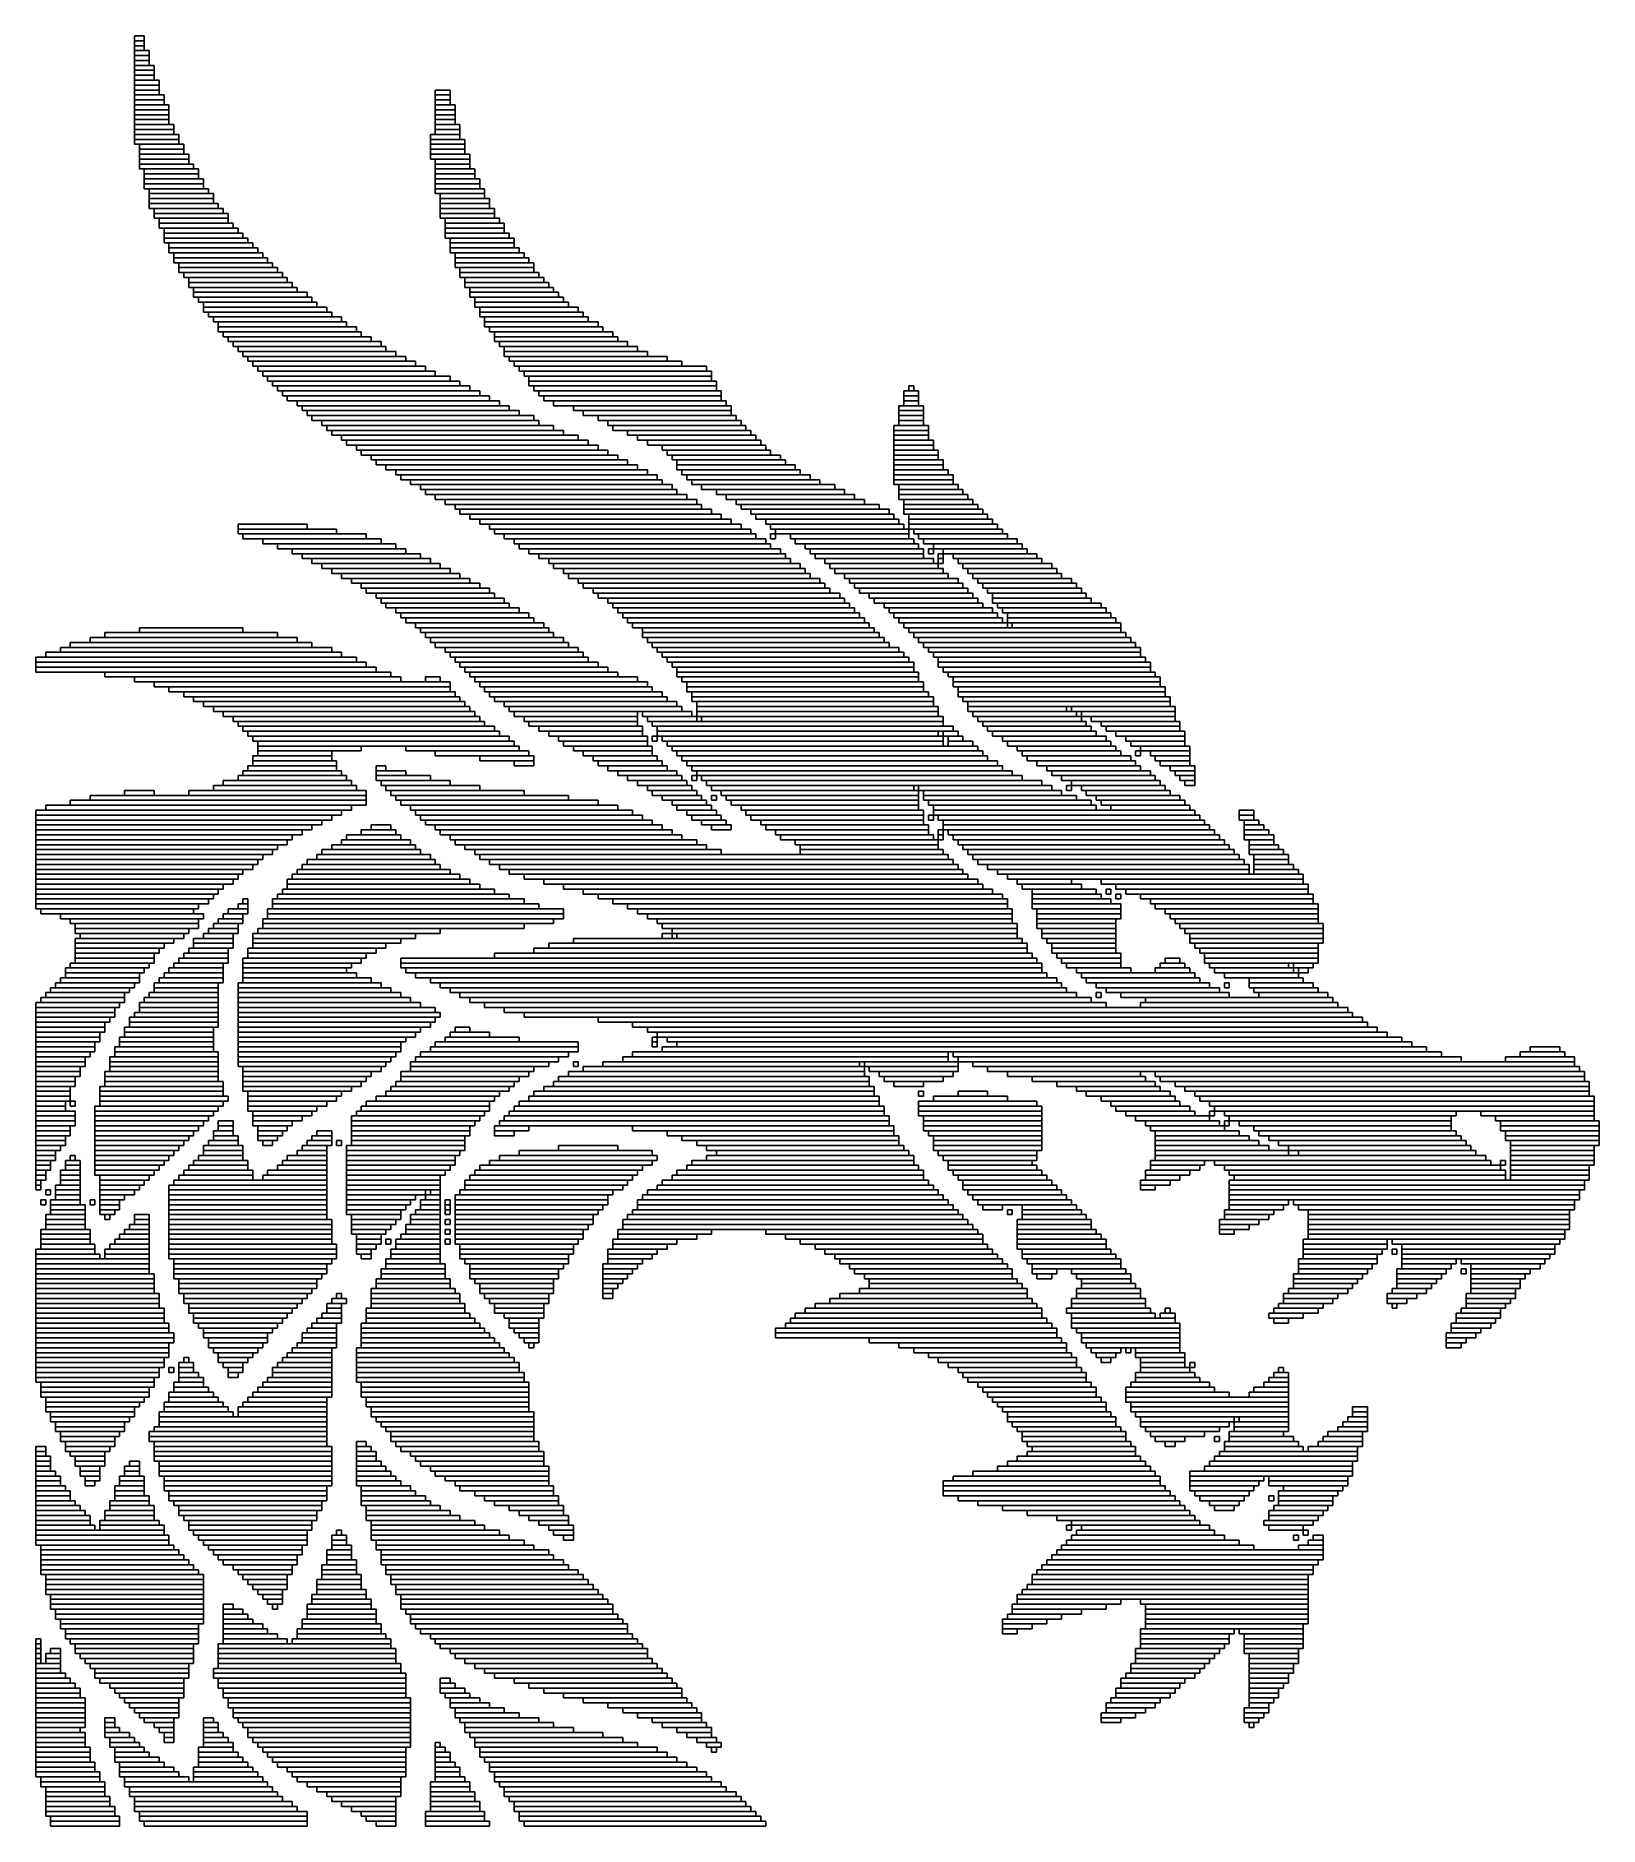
# Model space of a CAD drawing. Extents: x 343 to 660, y 321 to 684.
import ezdxf

# ---------------------------------------------------------------- set-up
doc = ezdxf.new("R2010")
doc.units = 0

msp = doc.modelspace()

# ---------------------------------------------------------------- linework, layer by layer
for p, q in [((363, 684), (365, 684)), ((363, 683), (363, 684)), ((365, 683), (363, 683)), ((363, 683), (365, 683)), ((363, 682), (363, 683)), ((365, 684), (365, 683)), ((365, 683), (365, 682)), ((365, 682), (363, 682)), ((363, 682), (365, 682)), ((363, 681), (363, 682)), ((365, 681), (363, 681)), ((363, 681), (366, 681)), ((363, 680), (363, 681)), ((366, 680), (363, 680)), ((363, 680), (366, 680)), ((363, 679), (363, 680)), ((366, 679), (363, 679)), ((363, 679), (366, 679)), ((363, 678), (363, 679)), ((365, 682), (365, 681)), ((366, 681), (366, 680)), ((366, 680), (366, 679)), ((366, 679), (366, 678)), ((366, 678), (363, 678)), ((363, 678), (367, 678)), ((363, 677), (363, 678)), ((367, 677), (363, 677)), ((363, 677), (367, 677)), ((363, 676), (363, 677)), ((367, 676), (363, 676)), ((363, 676), (367, 676)), ((363, 675), (363, 676)), ((367, 678), (367, 677)), ((367, 677), (367, 676)), ((367, 676), (367, 675)), ((367, 675), (363, 675)), ((363, 675), (368, 675)), ((363, 674), (363, 675)), ((368, 674), (363, 674)), ((363, 674), (368, 674)), ((363, 673), (363, 674)), ((368, 673), (363, 673)), ((363, 673), (368, 673)), ((363, 672), (363, 673)), ((368, 672), (363, 672)), ((363, 672), (369, 672)), ((363, 671), (363, 672)), ((368, 675), (368, 674)), ((368, 674), (368, 673)), ((368, 673), (368, 672)), ((369, 672), (369, 671)), ((424, 673), (427, 673)), ((424, 672), (424, 673)), ((427, 672), (424, 672)), ((424, 672), (427, 672)), ((424, 671), (424, 672)), ((427, 673), (427, 672)), ((427, 672), (427, 671)), ((369, 671), (363, 671)), ((363, 671), (369, 671)), ((363, 670), (363, 671)), ((369, 670), (363, 670)), ((363, 670), (370, 670)), ((363, 669), (363, 670)), ((370, 669), (363, 669)), ((363, 669), (370, 669)), ((363, 668), (363, 669)), ((370, 668), (363, 668)), ((363, 668), (370, 668)), ((363, 667), (363, 668)), ((369, 671), (369, 670)), ((370, 670), (370, 669)), ((370, 669), (370, 668)), ((370, 668), (370, 667)), ((427, 671), (424, 671)), ((424, 671), (427, 671)), ((424, 670), (424, 671)), ((427, 670), (424, 670)), ((424, 670), (428, 670)), ((424, 669), (424, 670)), ((428, 669), (424, 669)), ((424, 669), (428, 669)), ((424, 668), (424, 669)), ((428, 668), (424, 668)), ((424, 668), (428, 668)), ((424, 667), (424, 668)), ((427, 671), (427, 670)), ((428, 670), (428, 669)), ((428, 669), (428, 668)), ((428, 668), (428, 667)), ((370, 667), (363, 667)), ((363, 667), (370, 667)), ((363, 666), (363, 667)), ((370, 666), (363, 666)), ((363, 666), (371, 666)), ((363, 665), (363, 666)), ((371, 665), (363, 665)), ((363, 665), (371, 665)), ((363, 664), (363, 665)), ((370, 667), (370, 666)), ((371, 666), (371, 665)), ((371, 665), (371, 664)), ((428, 667), (424, 667)), ((424, 667), (428, 667)), ((424, 666), (424, 667)), ((428, 666), (424, 666)), ((424, 666), (429, 666)), ((424, 665), (424, 666)), ((429, 665), (424, 665)), ((424, 665), (429, 665)), ((424, 664), (424, 665)), ((428, 667), (428, 666)), ((429, 666), (429, 665)), ((429, 665), (429, 664)), ((371, 664), (363, 664)), ((363, 664), (372, 664)), ((363, 663), (363, 664)), ((372, 663), (363, 663)), ((363, 663), (372, 663)), ((363, 662), (363, 663)), ((372, 662), (363, 662)), ((364, 662), (373, 662)), ((364, 661), (364, 662)), ((373, 661), (364, 661)), ((364, 661), (373, 661)), ((364, 660), (364, 661)), ((372, 664), (372, 663)), ((372, 663), (372, 662)), ((373, 662), (373, 661)), ((373, 661), (373, 660)), ((423, 664), (429, 664)), ((423, 663), (423, 664)), ((429, 663), (423, 663)), ((423, 663), (430, 663)), ((423, 662), (423, 663)), ((430, 662), (423, 662)), ((423, 662), (430, 662)), ((423, 661), (423, 662)), ((430, 661), (423, 661)), ((423, 661), (430, 661)), ((423, 660), (423, 661)), ((429, 664), (424, 664)), ((429, 664), (429, 663)), ((430, 663), (430, 662)), ((430, 662), (430, 661)), ((430, 661), (430, 660)), ((373, 660), (364, 660)), ((364, 660), (374, 660)), ((364, 659), (364, 660)), ((374, 659), (364, 659)), ((364, 659), (374, 659)), ((364, 658), (364, 659)), ((374, 658), (364, 658)), ((364, 658), (375, 658)), ((364, 657), (364, 658)), ((374, 660), (374, 659)), ((374, 659), (374, 658)), ((375, 658), (375, 657)), ((430, 660), (423, 660)), ((423, 660), (431, 660)), ((423, 659), (423, 660)), ((431, 659), (423, 659)), ((424, 659), (431, 659)), ((424, 658), (424, 659)), ((431, 658), (424, 658)), ((424, 658), (431, 658)), ((424, 657), (424, 658)), ((431, 660), (431, 659)), ((431, 659), (431, 658)), ((431, 658), (431, 657)), ((375, 657), (364, 657)), ((365, 657), (376, 657)), ((365, 656), (365, 657)), ((376, 656), (365, 656)), ((365, 656), (376, 656)), ((365, 655), (365, 656)), ((376, 655), (365, 655)), ((365, 655), (377, 655)), ((365, 654), (365, 655)), ((377, 654), (365, 654)), ((365, 654), (377, 654)), ((365, 653), (365, 654)), ((376, 657), (376, 656)), ((376, 656), (376, 655)), ((377, 655), (377, 654)), ((377, 654), (377, 653)), ((431, 657), (424, 657)), ((424, 657), (432, 657)), ((424, 656), (424, 657)), ((432, 656), (424, 656)), ((424, 656), (432, 656)), ((424, 655), (424, 656)), ((432, 655), (424, 655)), ((424, 655), (433, 655)), ((424, 654), (424, 655)), ((433, 654), (424, 654)), ((424, 654), (433, 654)), ((424, 653), (424, 654)), ((432, 657), (432, 656)), ((432, 656), (432, 655)), ((433, 655), (433, 654)), ((433, 654), (433, 653)), ((377, 653), (365, 653)), ((366, 653), (378, 653)), ((366, 652), (366, 653)), ((378, 652), (366, 652)), ((366, 652), (379, 652)), ((366, 651), (366, 652)), ((379, 651), (366, 651)), ((366, 651), (379, 651)), ((366, 650), (366, 651)), ((379, 650), (366, 650)), ((366, 650), (380, 650)), ((366, 649), (366, 650)), ((378, 653), (378, 652)), ((379, 652), (379, 651)), ((379, 651), (379, 650)), ((380, 650), (380, 649)), ((433, 653), (424, 653)), ((424, 653), (434, 653)), ((424, 652), (424, 653)), ((434, 652), (424, 652)), ((425, 652), (434, 652)), ((425, 651), (425, 652)), ((434, 651), (425, 651)), ((425, 651), (435, 651)), ((425, 650), (425, 651)), ((435, 650), (425, 650)), ((425, 650), (435, 650)), ((425, 649), (425, 650)), ((434, 653), (434, 652)), ((434, 652), (434, 651)), ((435, 651), (435, 650)), ((435, 650), (435, 649)), ((380, 649), (366, 649)), ((367, 649), (381, 649)), ((367, 648), (367, 649)), ((381, 648), (367, 648)), ((367, 648), (382, 648)), ((367, 647), (367, 648)), ((382, 647), (367, 647)), ((368, 647), (382, 647)), ((368, 646), (368, 647)), ((381, 649), (381, 648)), ((382, 648), (382, 647)), ((382, 647), (382, 646)), ((435, 649), (425, 649)), ((425, 649), (436, 649)), ((425, 648), (425, 649)), ((436, 648), (425, 648)), ((425, 648), (436, 648)), ((425, 647), (425, 648)), ((436, 647), (425, 647)), ((426, 647), (437, 647)), ((426, 646), (426, 647)), ((436, 649), (436, 648)), ((436, 648), (436, 647)), ((437, 647), (437, 646)), ((382, 646), (368, 646)), ((368, 646), (383, 646)), ((368, 645), (368, 646)), ((383, 645), (368, 645)), ((369, 645), (384, 645)), ((369, 644), (369, 645)), ((384, 644), (369, 644)), ((369, 644), (385, 644)), ((369, 643), (369, 644)), ((385, 643), (369, 643)), ((369, 643), (386, 643)), ((369, 642), (369, 643)), ((383, 646), (383, 645)), ((384, 645), (384, 644)), ((385, 644), (385, 643)), ((386, 643), (386, 642)), ((437, 646), (426, 646)), ((426, 646), (438, 646)), ((426, 645), (426, 646)), ((438, 645), (426, 645)), ((426, 645), (438, 645)), ((426, 644), (426, 645)), ((438, 644), (426, 644)), ((426, 644), (439, 644)), ((426, 643), (426, 644)), ((439, 643), (426, 643)), ((427, 643), (440, 643)), ((427, 642), (427, 643)), ((438, 646), (438, 645)), ((438, 645), (438, 644)), ((439, 644), (439, 643)), ((440, 643), (440, 642)), ((386, 642), (369, 642)), ((370, 642), (387, 642)), ((370, 641), (370, 642)), ((387, 641), (370, 641)), ((370, 641), (388, 641)), ((370, 640), (370, 641)), ((388, 640), (370, 640)), ((371, 640), (389, 640)), ((371, 639), (371, 640)), ((389, 639), (371, 639)), ((371, 639), (390, 639)), ((371, 638), (371, 639)), ((387, 642), (387, 641)), ((388, 641), (388, 640)), ((389, 640), (389, 639)), ((390, 639), (390, 638)), ((440, 642), (427, 642)), ((427, 642), (440, 642)), ((427, 641), (427, 642)), ((440, 641), (427, 641)), ((427, 641), (441, 641)), ((427, 640), (427, 641)), ((441, 640), (427, 640)), ((428, 640), (442, 640)), ((428, 639), (428, 640)), ((442, 639), (428, 639)), ((428, 639), (443, 639)), ((428, 638), (428, 639)), ((440, 642), (440, 641)), ((441, 641), (441, 640)), ((442, 640), (442, 639)), ((443, 639), (443, 638)), ((390, 638), (371, 638)), ((372, 638), (391, 638)), ((372, 637), (372, 638)), ((391, 637), (372, 637)), ((372, 637), (392, 637)), ((372, 636), (372, 637)), ((392, 636), (372, 636)), ((373, 636), (393, 636)), ((373, 635), (373, 636)), ((391, 638), (391, 637)), ((392, 637), (392, 636)), ((393, 636), (393, 635)), ((443, 638), (428, 638)), ((428, 638), (444, 638)), ((428, 637), (428, 638)), ((444, 637), (428, 637)), ((429, 637), (444, 637)), ((429, 636), (429, 637)), ((444, 636), (429, 636)), ((429, 636), (445, 636)), ((429, 635), (429, 636)), ((444, 638), (444, 637)), ((444, 637), (444, 636)), ((445, 636), (445, 635)), ((393, 635), (373, 635)), ((374, 635), (394, 635)), ((374, 634), (374, 635)), ((394, 634), (374, 634)), ((374, 634), (395, 634)), ((374, 633), (374, 634)), ((395, 633), (374, 633)), ((375, 633), (396, 633)), ((375, 632), (375, 633)), ((396, 632), (375, 632)), ((375, 632), (398, 632)), ((375, 631), (375, 632)), ((394, 635), (394, 634)), ((395, 634), (395, 633)), ((396, 633), (396, 632)), ((398, 632), (398, 631)), ((445, 635), (429, 635)), ((430, 635), (446, 635)), ((430, 634), (430, 635)), ((446, 634), (430, 634)), ((430, 634), (447, 634)), ((430, 633), (430, 634)), ((447, 633), (430, 633)), ((431, 633), (448, 633)), ((431, 632), (431, 633)), ((448, 632), (431, 632)), ((431, 632), (449, 632)), ((431, 631), (431, 632)), ((446, 635), (446, 634)), ((447, 634), (447, 633)), ((448, 633), (448, 632)), ((449, 632), (449, 631)), ((398, 631), (375, 631)), ((376, 631), (399, 631)), ((376, 630), (376, 631)), ((399, 630), (376, 630)), ((377, 630), (400, 630)), ((377, 629), (377, 630)), ((400, 629), (377, 629)), ((377, 629), (402, 629)), ((377, 628), (377, 629)), ((402, 628), (377, 628)), ((378, 628), (403, 628)), ((378, 627), (378, 628)), ((399, 631), (399, 630)), ((400, 630), (400, 629)), ((402, 629), (402, 628)), ((403, 628), (403, 627)), ((449, 631), (431, 631)), ((432, 631), (450, 631)), ((432, 630), (432, 631)), ((450, 630), (432, 630)), ((432, 630), (451, 630)), ((432, 629), (432, 630)), ((451, 629), (432, 629)), ((433, 629), (453, 629)), ((433, 628), (433, 629)), ((453, 628), (433, 628)), ((433, 628), (454, 628)), ((433, 627), (433, 628)), ((450, 631), (450, 630)), ((451, 630), (451, 629)), ((453, 629), (453, 628)), ((454, 628), (454, 627)), ((403, 627), (378, 627)), ((379, 627), (405, 627)), ((379, 626), (379, 627)), ((405, 626), (379, 626)), ((380, 626), (406, 626)), ((380, 625), (380, 626)), ((406, 625), (380, 625)), ((380, 625), (408, 625)), ((380, 624), (380, 625)), ((405, 627), (405, 626)), ((406, 626), (406, 625)), ((408, 625), (408, 624)), ((454, 627), (433, 627)), ((434, 627), (455, 627)), ((434, 626), (434, 627)), ((455, 626), (434, 626)), ((434, 626), (457, 626)), ((434, 625), (434, 626)), ((457, 625), (434, 625)), ((435, 625), (458, 625)), ((435, 624), (435, 625)), ((455, 627), (455, 626)), ((457, 626), (457, 625)), ((458, 625), (458, 624)), ((408, 624), (380, 624)), ((381, 624), (409, 624)), ((381, 623), (381, 624)), ((409, 623), (381, 623)), ((382, 623), (411, 623)), ((382, 622), (382, 623)), ((411, 622), (382, 622)), ((383, 622), (413, 622)), ((383, 621), (383, 622)), ((413, 621), (383, 621)), ((384, 621), (414, 621)), ((384, 620), (384, 621)), ((409, 624), (409, 623)), ((411, 623), (411, 622)), ((413, 622), (413, 621)), ((414, 621), (414, 620)), ((458, 624), (435, 624)), ((436, 624), (460, 624)), ((436, 623), (436, 624)), ((460, 623), (436, 623)), ((436, 623), (461, 623)), ((436, 622), (436, 623)), ((461, 622), (436, 622)), ((437, 622), (463, 622)), ((437, 621), (437, 622)), ((463, 621), (437, 621)), ((438, 621), (465, 621)), ((438, 620), (438, 621)), ((460, 624), (460, 623)), ((461, 623), (461, 622)), ((463, 622), (463, 621)), ((465, 621), (465, 620)), ((414, 620), (384, 620)), ((385, 620), (416, 620)), ((385, 619), (385, 620)), ((416, 619), (385, 619)), ((386, 619), (418, 619)), ((386, 618), (386, 619)), ((418, 618), (386, 618)), ((387, 618), (420, 618)), ((387, 617), (387, 618)), ((416, 620), (416, 619)), ((418, 619), (418, 618)), ((420, 618), (420, 617)), ((465, 620), (438, 620)), ((438, 620), (467, 620)), ((438, 619), (438, 620)), ((467, 619), (438, 619)), ((439, 619), (471, 619)), ((439, 618), (439, 619)), ((471, 618), (439, 618)), ((440, 618), (474, 618)), ((440, 617), (440, 618)), ((467, 620), (467, 619)), ((471, 619), (471, 618)), ((474, 618), (474, 617)), ((420, 617), (387, 617)), ((388, 617), (422, 617)), ((388, 616), (388, 617)), ((422, 616), (388, 616)), ((389, 616), (424, 616)), ((389, 615), (389, 616)), ((424, 615), (389, 615)), ((390, 615), (427, 615)), ((390, 614), (390, 615)), ((427, 614), (390, 614)), ((391, 614), (429, 614)), ((391, 613), (391, 614)), ((422, 617), (422, 616)), ((424, 616), (424, 615)), ((427, 615), (427, 614)), ((429, 614), (429, 613)), ((474, 617), (440, 617)), ((441, 617), (479, 617)), ((441, 616), (441, 617)), ((479, 616), (441, 616)), ((442, 616), (480, 616)), ((442, 615), (442, 616)), ((480, 615), (442, 615)), ((443, 615), (480, 615)), ((443, 614), (443, 615)), ((480, 614), (443, 614)), ((443, 614), (481, 614)), ((443, 613), (443, 614)), ((479, 617), (479, 616)), ((480, 616), (480, 615)), ((480, 615), (480, 614)), ((481, 614), (481, 613)), ((429, 613), (391, 613)), ((392, 613), (431, 613)), ((392, 612), (392, 613)), ((431, 612), (392, 612)), ((393, 612), (433, 612)), ((393, 611), (393, 612)), ((433, 611), (393, 611)), ((394, 611), (435, 611)), ((394, 610), (394, 611)), ((435, 610), (394, 610)), ((396, 610), (437, 610)), ((396, 609), (396, 610)), ((431, 613), (431, 612)), ((433, 612), (433, 611)), ((435, 611), (435, 610)), ((437, 610), (437, 609)), ((481, 613), (443, 613)), ((444, 613), (481, 613)), ((444, 612), (444, 613)), ((481, 612), (444, 612)), ((445, 612), (482, 612)), ((445, 611), (445, 612)), ((482, 611), (445, 611)), ((446, 611), (482, 611)), ((446, 610), (446, 611)), ((482, 610), (446, 610)), ((448, 610), (483, 610)), ((448, 609), (448, 610)), ((481, 613), (481, 612)), ((482, 612), (482, 611)), ((482, 611), (482, 610)), ((483, 610), (483, 609)), ((519, 612), (522, 612)), ((519, 611), (519, 612)), ((522, 611), (519, 611)), ((519, 611), (522, 611)), ((519, 610), (519, 611)), ((522, 610), (519, 610)), ((519, 610), (522, 610)), ((519, 609), (519, 610)), ((520, 613), (521, 613)), ((520, 612), (520, 613)), ((521, 612), (520, 612)), ((521, 613), (521, 612)), ((522, 612), (522, 611)), ((522, 611), (522, 610)), ((522, 610), (522, 609)), ((437, 609), (396, 609)), ((397, 609), (439, 609)), ((397, 608), (397, 609)), ((439, 608), (397, 608)), ((398, 608), (441, 608)), ((398, 607), (398, 608)), ((441, 607), (398, 607)), ((399, 607), (444, 607)), ((399, 606), (399, 607)), ((439, 609), (439, 608)), ((441, 608), (441, 607)), ((444, 607), (444, 606)), ((483, 609), (448, 609)), ((452, 609), (484, 609)), ((452, 608), (452, 609)), ((484, 608), (452, 608)), ((454, 608), (484, 608)), ((454, 607), (454, 608)), ((484, 607), (454, 607)), ((457, 607), (485, 607)), ((457, 606), (457, 607)), ((484, 609), (484, 608)), ((484, 608), (484, 607)), ((485, 607), (485, 606)), ((518, 609), (523, 609)), ((518, 608), (518, 609)), ((523, 608), (518, 608)), ((518, 608), (523, 608)), ((518, 607), (518, 608)), ((523, 607), (518, 607)), ((518, 607), (523, 607)), ((518, 606), (518, 607)), ((522, 609), (519, 609)), ((523, 609), (523, 608)), ((523, 608), (523, 607)), ((523, 607), (523, 606)), ((444, 606), (399, 606)), ((401, 606), (445, 606)), ((401, 605), (401, 606)), ((445, 605), (401, 605)), ((402, 605), (448, 605)), ((402, 604), (402, 605)), ((448, 604), (402, 604)), ((403, 604), (450, 604)), ((403, 603), (403, 604)), ((450, 603), (403, 603)), ((405, 603), (453, 603)), ((405, 602), (405, 603)), ((445, 606), (445, 605)), ((448, 605), (448, 604)), ((450, 604), (450, 603)), ((453, 603), (453, 602)), ((485, 606), (457, 606)), ((459, 606), (486, 606)), ((459, 605), (459, 606)), ((486, 605), (459, 605)), ((460, 605), (487, 605)), ((460, 604), (460, 605)), ((487, 604), (460, 604)), ((463, 604), (488, 604)), ((463, 603), (463, 604)), ((488, 603), (463, 603)), ((465, 603), (489, 603)), ((465, 602), (465, 603)), ((486, 606), (486, 605)), ((487, 605), (487, 604)), ((488, 604), (488, 603)), ((489, 603), (489, 602)), ((517, 605), (524, 605)), ((517, 604), (517, 605)), ((524, 604), (517, 604)), ((517, 604), (524, 604)), ((517, 603), (517, 604)), ((524, 603), (517, 603)), ((517, 603), (524, 603)), ((517, 602), (517, 603)), ((523, 606), (518, 606)), ((518, 606), (523, 606)), ((518, 605), (518, 606)), ((523, 605), (518, 605)), ((523, 606), (523, 605)), ((524, 605), (524, 604)), ((524, 604), (524, 603)), ((524, 603), (524, 602)), ((453, 602), (405, 602)), ((406, 602), (455, 602)), ((406, 601), (406, 602)), ((455, 601), (406, 601)), ((408, 601), (457, 601)), ((408, 600), (408, 601)), ((457, 600), (408, 600)), ((409, 600), (459, 600)), ((409, 599), (409, 600)), ((459, 599), (409, 599)), ((411, 599), (461, 599)), ((411, 598), (411, 599)), ((455, 602), (455, 601)), ((457, 601), (457, 600)), ((459, 600), (459, 599)), ((461, 599), (461, 598)), ((489, 602), (465, 602)), ((467, 602), (490, 602)), ((467, 601), (467, 602)), ((490, 601), (467, 601)), ((470, 601), (491, 601)), ((470, 600), (470, 601)), ((491, 600), (470, 600)), ((471, 600), (492, 600)), ((471, 599), (471, 600)), ((492, 599), (471, 599)), ((472, 599), (494, 599)), ((472, 598), (472, 599)), ((490, 602), (490, 601)), ((491, 601), (491, 600)), ((492, 600), (492, 599)), ((494, 599), (494, 598)), ((524, 602), (517, 602)), ((517, 602), (525, 602)), ((517, 601), (517, 602)), ((525, 601), (517, 601)), ((517, 601), (525, 601)), ((517, 600), (517, 601)), ((525, 600), (517, 600)), ((517, 600), (526, 600)), ((517, 599), (517, 600)), ((526, 599), (517, 599)), ((517, 599), (526, 599)), ((517, 598), (517, 599)), ((525, 602), (525, 601)), ((525, 601), (525, 600)), ((526, 600), (526, 599)), ((526, 599), (526, 598)), ((461, 598), (411, 598)), ((412, 598), (463, 598)), ((412, 597), (412, 598)), ((463, 597), (412, 597)), ((414, 597), (465, 597)), ((414, 596), (414, 597)), ((465, 596), (414, 596)), ((416, 596), (467, 596)), ((416, 595), (416, 596)), ((463, 598), (463, 597)), ((465, 597), (465, 596)), ((467, 596), (467, 595)), ((494, 598), (472, 598)), ((473, 598), (495, 598)), ((473, 597), (473, 598)), ((495, 597), (473, 597)), ((473, 597), (497, 597)), ((473, 596), (473, 597)), ((497, 596), (473, 596)), ((474, 596), (498, 596)), ((474, 595), (474, 596)), ((495, 598), (495, 597)), ((497, 597), (497, 596)), ((498, 596), (498, 595)), ((526, 598), (517, 598)), ((517, 598), (527, 598)), ((517, 597), (517, 598)), ((527, 597), (517, 597)), ((517, 597), (527, 597)), ((517, 596), (517, 597)), ((527, 596), (517, 596)), ((517, 596), (528, 596)), ((517, 595), (517, 596)), ((527, 598), (527, 597)), ((527, 597), (527, 596)), ((528, 596), (528, 595)), ((467, 595), (416, 595)), ((417, 595), (469, 595)), ((417, 594), (417, 595)), ((469, 594), (417, 594)), ((419, 594), (470, 594)), ((419, 593), (419, 594)), ((470, 593), (419, 593)), ((421, 593), (472, 593)), ((421, 592), (421, 593)), ((472, 592), (421, 592)), ((422, 592), (473, 592)), ((422, 591), (422, 592)), ((469, 595), (469, 594)), ((470, 594), (470, 593)), ((472, 593), (472, 592)), ((473, 592), (473, 591)), ((498, 595), (474, 595)), ((475, 595), (500, 595)), ((475, 594), (475, 595)), ((500, 594), (475, 594)), ((476, 594), (502, 594)), ((476, 593), (476, 594)), ((502, 593), (476, 593)), ((478, 593), (505, 593)), ((478, 592), (478, 593)), ((505, 592), (478, 592)), ((481, 592), (507, 592)), ((481, 591), (481, 592)), ((500, 595), (500, 594)), ((502, 594), (502, 593)), ((505, 593), (505, 592)), ((507, 592), (507, 591)), ((528, 595), (517, 595)), ((517, 595), (529, 595)), ((517, 594), (517, 595)), ((529, 594), (517, 594)), ((517, 594), (529, 594)), ((517, 593), (517, 594)), ((529, 593), (517, 593)), ((518, 593), (530, 593)), ((518, 592), (518, 593)), ((530, 592), (518, 592)), ((518, 592), (531, 592)), ((518, 591), (518, 592)), ((529, 595), (529, 594)), ((529, 594), (529, 593)), ((530, 593), (530, 592)), ((531, 592), (531, 591)), ((473, 591), (422, 591)), ((424, 591), (475, 591)), ((424, 590), (424, 591)), ((475, 590), (424, 590)), ((426, 590), (477, 590)), ((426, 589), (426, 590)), ((477, 589), (426, 589)), ((428, 589), (478, 589)), ((428, 588), (428, 589)), ((475, 591), (475, 590)), ((477, 590), (477, 589)), ((478, 589), (478, 588)), ((507, 591), (481, 591)), ((483, 591), (509, 591)), ((483, 590), (483, 591)), ((509, 590), (483, 590)), ((485, 590), (511, 590)), ((485, 589), (485, 590)), ((511, 589), (485, 589)), ((486, 589), (514, 589)), ((486, 588), (486, 589)), ((509, 591), (509, 590)), ((511, 590), (511, 589)), ((514, 589), (514, 588)), ((531, 591), (518, 591)), ((518, 591), (532, 591)), ((518, 590), (518, 591)), ((532, 590), (518, 590)), ((519, 590), (533, 590)), ((519, 589), (519, 590)), ((533, 589), (519, 589)), ((519, 589), (534, 589)), ((519, 588), (519, 589)), ((532, 591), (532, 590)), ((533, 590), (533, 589)), ((534, 589), (534, 588)), ((384, 585), (398, 585)), ((384, 584), (384, 585)), ((398, 585), (398, 584)), ((478, 588), (428, 588)), ((429, 588), (480, 588)), ((429, 587), (429, 588)), ((480, 587), (429, 587)), ((431, 587), (482, 587)), ((431, 586), (431, 587)), ((482, 586), (431, 586)), ((433, 586), (484, 586)), ((433, 585), (433, 586)), ((484, 585), (433, 585)), ((435, 585), (486, 585)), ((435, 584), (435, 585)), ((480, 588), (480, 587)), ((482, 587), (482, 586)), ((484, 586), (484, 585)), ((514, 588), (486, 588)), ((486, 585), (486, 584)), ((488, 588), (516, 588)), ((488, 587), (488, 588)), ((516, 587), (488, 587)), ((489, 587), (517, 587)), ((489, 586), (489, 587)), ((517, 586), (489, 586)), ((491, 586), (518, 586)), ((491, 585), (491, 586)), ((518, 585), (491, 585)), ((492, 585), (519, 585)), ((492, 584), (492, 585)), ((516, 588), (516, 587)), ((517, 587), (517, 586)), ((518, 586), (518, 585)), ((534, 588), (519, 588)), ((519, 588), (535, 588)), ((519, 587), (519, 588)), ((535, 587), (519, 587)), ((519, 585), (519, 584)), ((520, 587), (536, 587)), ((520, 586), (520, 587)), ((536, 586), (520, 586)), ((520, 586), (537, 586)), ((520, 585), (520, 586)), ((537, 585), (520, 585)), ((520, 585), (538, 585)), ((520, 584), (520, 585)), ((535, 588), (535, 587)), ((536, 587), (536, 586)), ((537, 586), (537, 585)), ((538, 585), (538, 584)), ((398, 584), (384, 584)), ((384, 584), (404, 584)), ((384, 583), (384, 584)), ((404, 583), (384, 583)), ((385, 583), (410, 583)), ((385, 582), (385, 583)), ((410, 582), (385, 582)), ((389, 582), (413, 582)), ((389, 581), (389, 582)), ((413, 581), (389, 581)), ((392, 581), (416, 581)), ((392, 580), (392, 581)), ((404, 584), (404, 583)), ((410, 583), (410, 582)), ((413, 582), (413, 581)), ((416, 581), (416, 580)), ((486, 584), (435, 584)), ((436, 584), (488, 584)), ((436, 583), (436, 584)), ((488, 583), (436, 583)), ((438, 583), (489, 583)), ((438, 582), (438, 583)), ((489, 582), (438, 582)), ((440, 582), (491, 582)), ((440, 581), (440, 582)), ((491, 581), (440, 581)), ((441, 581), (492, 581)), ((441, 580), (441, 581)), ((488, 584), (488, 583)), ((489, 583), (489, 582)), ((491, 582), (491, 581)), ((519, 584), (492, 584)), ((492, 583), (493, 583)), ((492, 582), (492, 583)), ((493, 582), (492, 582)), ((492, 581), (492, 580)), ((493, 584), (520, 584)), ((493, 583), (493, 584)), ((520, 583), (493, 583)), ((493, 583), (493, 582)), ((496, 583), (520, 583)), ((496, 582), (496, 583)), ((520, 582), (496, 582)), ((497, 582), (521, 582)), ((497, 581), (497, 582)), ((521, 581), (497, 581)), ((499, 581), (522, 581)), ((499, 580), (499, 581)), ((538, 584), (520, 584)), ((520, 584), (520, 583)), ((520, 583), (520, 582)), ((521, 584), (539, 584)), ((521, 583), (521, 584)), ((539, 583), (521, 583)), ((521, 582), (521, 581)), ((522, 583), (540, 583)), ((522, 582), (522, 583)), ((540, 582), (522, 582)), ((522, 581), (522, 580)), ((523, 582), (542, 582)), ((523, 581), (523, 582)), ((542, 581), (523, 581)), ((525, 581), (543, 581)), ((525, 580), (525, 581)), ((539, 584), (539, 583)), ((540, 583), (540, 582)), ((542, 582), (542, 581)), ((543, 581), (543, 580)), ((416, 580), (392, 580)), ((395, 580), (418, 580)), ((395, 579), (395, 580)), ((418, 579), (395, 579)), ((397, 579), (421, 579)), ((397, 578), (397, 579)), ((421, 578), (397, 578)), ((399, 578), (423, 578)), ((399, 577), (399, 578)), ((418, 580), (418, 579)), ((421, 579), (421, 578)), ((423, 578), (423, 577)), ((492, 580), (441, 580)), ((443, 580), (494, 580)), ((443, 579), (443, 580)), ((494, 579), (443, 579)), ((445, 579), (495, 579)), ((445, 578), (445, 579)), ((495, 578), (445, 578)), ((447, 578), (496, 578)), ((447, 577), (447, 578)), ((494, 580), (494, 579)), ((495, 579), (495, 578)), ((496, 578), (496, 577)), ((522, 580), (499, 580)), ((500, 580), (523, 580)), ((500, 579), (500, 580)), ((523, 579), (500, 579)), ((501, 579), (523, 579)), ((501, 578), (501, 579)), ((523, 578), (501, 578)), ((503, 578), (525, 578)), ((503, 577), (503, 578)), ((523, 580), (523, 579)), ((523, 579), (523, 578)), ((524, 580), (525, 580)), ((524, 579), (524, 580)), ((525, 579), (524, 579)), ((543, 580), (525, 580)), ((525, 580), (525, 579)), ((525, 578), (525, 577)), ((526, 579), (527, 579)), ((526, 578), (526, 579)), ((527, 578), (526, 578)), ((526, 578), (527, 578)), ((526, 577), (526, 578)), ((527, 580), (544, 580)), ((527, 579), (527, 580)), ((544, 579), (527, 579)), ((527, 579), (527, 578)), ((527, 578), (527, 577)), ((529, 579), (546, 579)), ((529, 578), (529, 579)), ((546, 578), (529, 578)), ((530, 578), (547, 578)), ((530, 577), (530, 578)), ((544, 580), (544, 579)), ((546, 579), (546, 578)), ((547, 578), (547, 577)), ((423, 577), (399, 577)), ((401, 577), (425, 577)), ((401, 576), (401, 577)), ((425, 576), (401, 576)), ((403, 576), (427, 576)), ((403, 575), (403, 576)), ((427, 575), (403, 575)), ((405, 575), (429, 575)), ((405, 574), (405, 575)), ((429, 574), (405, 574)), ((407, 574), (431, 574)), ((407, 573), (407, 574)), ((425, 577), (425, 576)), ((427, 576), (427, 575)), ((429, 575), (429, 574)), ((431, 574), (431, 573)), ((496, 577), (447, 577)), ((448, 577), (498, 577)), ((448, 576), (448, 577)), ((498, 576), (448, 576)), ((450, 576), (499, 576)), ((450, 575), (450, 576)), ((499, 575), (450, 575)), ((451, 575), (500, 575)), ((451, 574), (451, 575)), ((500, 574), (451, 574)), ((453, 574), (502, 574)), ((453, 573), (453, 574)), ((498, 577), (498, 576)), ((499, 576), (499, 575)), ((500, 575), (500, 574)), ((502, 574), (502, 573)), ((525, 577), (503, 577)), ((504, 577), (526, 577)), ((504, 576), (504, 577)), ((526, 576), (504, 576)), ((505, 576), (527, 576)), ((505, 575), (505, 576)), ((527, 575), (505, 575)), ((507, 575), (528, 575)), ((507, 574), (507, 575)), ((528, 574), (507, 574)), ((508, 574), (530, 574)), ((508, 573), (508, 574)), ((527, 577), (526, 577)), ((526, 577), (526, 576)), ((527, 576), (527, 575)), ((528, 575), (528, 574)), ((547, 577), (530, 577)), ((530, 574), (530, 573)), ((531, 577), (549, 577)), ((531, 576), (531, 577)), ((549, 576), (531, 576)), ((532, 576), (550, 576)), ((532, 575), (532, 576)), ((550, 575), (532, 575)), ((533, 575), (551, 575)), ((533, 574), (533, 575)), ((551, 574), (533, 574)), ((534, 574), (553, 574)), ((534, 573), (534, 574)), ((549, 577), (549, 576)), ((550, 576), (550, 575)), ((551, 575), (551, 574)), ((553, 574), (553, 573)), ((431, 573), (407, 573)), ((409, 573), (433, 573)), ((409, 572), (409, 573)), ((433, 572), (409, 572)), ((410, 572), (435, 572)), ((410, 571), (410, 572)), ((435, 571), (410, 571)), ((412, 571), (436, 571)), ((412, 570), (412, 571)), ((436, 570), (412, 570)), ((413, 570), (438, 570)), ((413, 569), (413, 570)), ((433, 573), (433, 572)), ((435, 572), (435, 571)), ((436, 571), (436, 570)), ((438, 570), (438, 569)), ((502, 573), (453, 573)), ((454, 573), (503, 573)), ((454, 572), (454, 573)), ((503, 572), (454, 572)), ((456, 572), (504, 572)), ((456, 571), (456, 572)), ((504, 571), (456, 571)), ((457, 571), (506, 571)), ((457, 570), (457, 571)), ((506, 570), (457, 570)), ((459, 570), (507, 570)), ((459, 569), (459, 570)), ((503, 573), (503, 572)), ((504, 572), (504, 571)), ((506, 571), (506, 570)), ((507, 570), (507, 569)), ((530, 573), (508, 573)), ((509, 573), (531, 573)), ((509, 572), (509, 573)), ((531, 572), (509, 572)), ((510, 572), (532, 572)), ((510, 571), (510, 572)), ((532, 571), (510, 571)), ((512, 571), (533, 571)), ((512, 570), (512, 571)), ((533, 570), (512, 570)), ((513, 570), (534, 570)), ((513, 569), (513, 570)), ((531, 573), (531, 572)), ((532, 572), (532, 571)), ((533, 571), (533, 570)), ((553, 573), (534, 573)), ((534, 570), (534, 569)), ((535, 573), (554, 573)), ((535, 572), (535, 573)), ((554, 572), (535, 572)), ((536, 572), (555, 572)), ((536, 571), (536, 572)), ((555, 571), (536, 571)), ((537, 571), (556, 571)), ((537, 570), (537, 571)), ((556, 570), (537, 570)), ((537, 570), (557, 570)), ((537, 569), (537, 570)), ((554, 573), (554, 572)), ((555, 572), (555, 571)), ((556, 571), (556, 570)), ((557, 570), (557, 569)), ((438, 569), (413, 569)), ((414, 569), (439, 569)), ((414, 568), (414, 569)), ((439, 568), (414, 568)), ((416, 568), (441, 568)), ((416, 567), (416, 568)), ((441, 567), (416, 567)), ((417, 567), (443, 567)), ((417, 566), (417, 567)), ((439, 569), (439, 568)), ((441, 568), (441, 567)), ((443, 567), (443, 566)), ((507, 569), (459, 569)), ((460, 569), (508, 569)), ((460, 568), (460, 569)), ((508, 568), (460, 568)), ((461, 568), (509, 568)), ((461, 567), (461, 568)), ((509, 567), (461, 567)), ((462, 567), (510, 567)), ((462, 566), (462, 567)), ((508, 569), (508, 568)), ((509, 568), (509, 567)), ((510, 567), (510, 566)), ((534, 569), (513, 569)), ((515, 569), (535, 569)), ((515, 568), (515, 569)), ((535, 568), (515, 568)), ((516, 568), (537, 568)), ((516, 567), (516, 568)), ((537, 567), (516, 567)), ((517, 567), (538, 567)), ((517, 566), (517, 567)), ((535, 569), (535, 568)), ((557, 569), (537, 569)), ((537, 568), (537, 567)), ((538, 569), (559, 569)), ((538, 568), (538, 569)), ((559, 568), (538, 568)), ((538, 567), (538, 566)), ((539, 568), (560, 568)), ((539, 567), (539, 568)), ((560, 567), (539, 567)), ((540, 567), (561, 567)), ((540, 566), (540, 567)), ((559, 569), (559, 568)), ((560, 568), (560, 567)), ((561, 567), (561, 566)), ((357, 563), (392, 563)), ((357, 562), (357, 563)), ((364, 564), (385, 564)), ((364, 563), (364, 564)), ((385, 563), (364, 563)), ((385, 564), (385, 563)), ((392, 563), (392, 562)), ((443, 566), (417, 566)), ((418, 566), (444, 566)), ((418, 565), (418, 566)), ((444, 565), (418, 565)), ((420, 565), (446, 565)), ((420, 564), (420, 565)), ((446, 564), (420, 564)), ((421, 564), (447, 564)), ((421, 563), (421, 564)), ((447, 563), (421, 563)), ((422, 563), (448, 563)), ((422, 562), (422, 563)), ((444, 566), (444, 565)), ((446, 565), (446, 564)), ((447, 564), (447, 563)), ((448, 563), (448, 562)), ((510, 566), (462, 566)), ((463, 566), (511, 566)), ((463, 565), (463, 566)), ((511, 565), (463, 565)), ((464, 565), (512, 565)), ((464, 564), (464, 565)), ((512, 564), (464, 564)), ((466, 564), (513, 564)), ((466, 563), (466, 564)), ((513, 563), (466, 563)), ((466, 563), (514, 563)), ((466, 562), (466, 563)), ((511, 566), (511, 565)), ((512, 565), (512, 564)), ((513, 564), (513, 563)), ((514, 563), (514, 562)), ((538, 566), (517, 566)), ((518, 566), (539, 566)), ((518, 565), (518, 566)), ((539, 565), (518, 565)), ((519, 565), (540, 565)), ((519, 564), (519, 565)), ((540, 564), (519, 564)), ((520, 564), (563, 564)), ((520, 563), (520, 564)), ((563, 563), (520, 563)), ((521, 563), (564, 563)), ((521, 562), (521, 563)), ((539, 566), (539, 565)), ((561, 566), (540, 566)), ((540, 566), (562, 566)), ((540, 565), (540, 566)), ((562, 565), (540, 565)), ((540, 565), (540, 564)), ((541, 565), (563, 565)), ((541, 564), (541, 565)), ((563, 564), (541, 564)), ((562, 566), (562, 565)), ((563, 565), (563, 564)), ((563, 564), (563, 563)), ((564, 563), (564, 562)), ((348, 560), (403, 560)), ((348, 559), (348, 560)), ((350, 561), (399, 561)), ((350, 560), (350, 561)), ((399, 560), (350, 560)), ((354, 562), (396, 562)), ((354, 561), (354, 562)), ((396, 561), (354, 561)), ((392, 562), (357, 562)), ((396, 562), (396, 561)), ((399, 561), (399, 560)), ((403, 560), (403, 559)), ((448, 562), (422, 562)), ((423, 562), (450, 562)), ((423, 561), (423, 562)), ((450, 561), (423, 561)), ((424, 561), (451, 561)), ((424, 560), (424, 561)), ((451, 560), (424, 560)), ((426, 560), (453, 560)), ((426, 559), (426, 560)), ((450, 562), (450, 561)), ((451, 561), (451, 560)), ((453, 560), (453, 559)), ((514, 562), (466, 562)), ((467, 562), (515, 562)), ((467, 561), (467, 562)), ((515, 561), (467, 561)), ((468, 561), (516, 561)), ((468, 560), (468, 561)), ((516, 560), (468, 560)), ((469, 560), (518, 560)), ((469, 559), (469, 560)), ((515, 562), (515, 561)), ((516, 561), (516, 560)), ((518, 560), (518, 559)), ((564, 562), (521, 562)), ((522, 562), (565, 562)), ((522, 561), (522, 562)), ((565, 561), (522, 561)), ((523, 561), (566, 561)), ((523, 560), (523, 561)), ((566, 560), (523, 560)), ((524, 560), (567, 560)), ((524, 559), (524, 560)), ((565, 562), (565, 561)), ((566, 561), (566, 560)), ((567, 560), (567, 559)), ((343, 558), (408, 558)), ((343, 557), (343, 558)), ((408, 557), (343, 557)), ((343, 557), (410, 557)), ((343, 556), (343, 557)), ((410, 556), (343, 556)), ((343, 556), (412, 556)), ((343, 555), (343, 556)), ((345, 559), (405, 559)), ((345, 558), (345, 559)), ((405, 558), (345, 558)), ((403, 559), (348, 559)), ((405, 559), (405, 558)), ((408, 558), (408, 557)), ((410, 557), (410, 556)), ((412, 556), (412, 555)), ((453, 559), (426, 559)), ((427, 559), (454, 559)), ((427, 558), (427, 559)), ((454, 558), (427, 558)), ((428, 558), (455, 558)), ((428, 557), (428, 558)), ((455, 557), (428, 557)), ((429, 557), (457, 557)), ((429, 556), (429, 557)), ((457, 556), (429, 556)), ((430, 556), (459, 556)), ((430, 555), (430, 556)), ((454, 559), (454, 558)), ((455, 558), (455, 557)), ((457, 557), (457, 556)), ((459, 556), (459, 555)), ((518, 559), (469, 559)), ((470, 559), (519, 559)), ((470, 558), (470, 559)), ((519, 558), (470, 558)), ((471, 558), (520, 558)), ((471, 557), (471, 558)), ((520, 557), (471, 557)), ((472, 557), (521, 557)), ((472, 556), (472, 557)), ((521, 556), (472, 556)), ((473, 556), (521, 556)), ((473, 555), (473, 556)), ((519, 559), (519, 558)), ((520, 558), (520, 557)), ((521, 557), (521, 556)), ((521, 556), (521, 555)), ((567, 559), (524, 559)), ((525, 559), (567, 559)), ((525, 558), (525, 559)), ((567, 558), (525, 558)), ((526, 558), (568, 558)), ((526, 557), (526, 558)), ((568, 557), (526, 557)), ((526, 557), (569, 557)), ((526, 556), (526, 557)), ((569, 556), (526, 556)), ((527, 556), (569, 556)), ((527, 555), (527, 556)), ((567, 559), (567, 558)), ((568, 558), (568, 557)), ((569, 557), (569, 556)), ((569, 556), (569, 555)), ((412, 555), (343, 555)), ((357, 555), (415, 555)), ((357, 554), (357, 555)), ((415, 554), (357, 554)), ((363, 554), (417, 554)), ((363, 553), (363, 554)), ((417, 553), (363, 553)), ((367, 553), (427, 553)), ((367, 552), (367, 553)), ((427, 552), (367, 552)), ((370, 552), (427, 552)), ((370, 551), (370, 552)), ((415, 555), (415, 554)), ((417, 554), (417, 553)), ((422, 554), (425, 554)), ((422, 553), (422, 554)), ((425, 553), (422, 553)), ((425, 554), (425, 553)), ((427, 553), (427, 552)), ((427, 552), (427, 551)), ((459, 555), (430, 555)), ((431, 555), (461, 555)), ((431, 554), (431, 555)), ((461, 554), (431, 554)), ((432, 554), (465, 554)), ((432, 553), (432, 554)), ((465, 553), (432, 553)), ((433, 553), (467, 553)), ((433, 552), (433, 553)), ((467, 552), (433, 552)), ((434, 552), (468, 552)), ((434, 551), (434, 552)), ((461, 555), (461, 554)), ((465, 554), (465, 553)), ((467, 553), (467, 552)), ((468, 552), (468, 551)), ((521, 555), (473, 555)), ((473, 555), (522, 555)), ((473, 554), (473, 555)), ((522, 554), (473, 554)), ((474, 554), (522, 554)), ((474, 553), (474, 554)), ((522, 553), (474, 553)), ((475, 553), (523, 553)), ((475, 552), (475, 553)), ((523, 552), (475, 552)), ((475, 552), (523, 552)), ((475, 551), (475, 552)), ((522, 555), (522, 554)), ((522, 554), (522, 553)), ((523, 553), (523, 552)), ((523, 552), (523, 551)), ((569, 555), (527, 555)), ((528, 555), (570, 555)), ((528, 554), (528, 555)), ((570, 554), (528, 554)), ((529, 554), (571, 554)), ((529, 553), (529, 554)), ((571, 553), (529, 553)), ((529, 553), (571, 553)), ((529, 552), (529, 553)), ((571, 552), (529, 552)), ((530, 552), (572, 552)), ((530, 551), (530, 552)), ((570, 555), (570, 554)), ((571, 554), (571, 553)), ((571, 553), (571, 552)), ((572, 552), (572, 551)), ((427, 551), (370, 551)), ((373, 551), (428, 551)), ((373, 550), (373, 551)), ((428, 550), (373, 550)), ((375, 550), (429, 550)), ((375, 549), (375, 550)), ((429, 549), (375, 549)), ((377, 549), (430, 549)), ((377, 548), (377, 549)), ((428, 551), (428, 550)), ((429, 550), (429, 549)), ((430, 549), (430, 548)), ((468, 551), (434, 551)), ((435, 551), (470, 551)), ((435, 550), (435, 551)), ((470, 550), (435, 550)), ((436, 550), (471, 550)), ((436, 549), (436, 550)), ((471, 549), (436, 549)), ((438, 549), (473, 549)), ((438, 548), (438, 549)), ((470, 551), (470, 550)), ((471, 550), (471, 549)), ((473, 549), (473, 548)), ((523, 551), (475, 551)), ((476, 551), (524, 551)), ((476, 550), (476, 551)), ((524, 550), (476, 550)), ((476, 550), (525, 550)), ((476, 549), (476, 550)), ((525, 549), (476, 549)), ((477, 549), (525, 549)), ((477, 548), (477, 549)), ((524, 551), (524, 550)), ((525, 550), (525, 549)), ((525, 549), (525, 548)), ((572, 551), (530, 551)), ((530, 551), (572, 551)), ((530, 550), (530, 551)), ((572, 550), (530, 550)), ((531, 550), (573, 550)), ((531, 549), (531, 550)), ((573, 549), (531, 549)), ((532, 549), (573, 549)), ((532, 548), (532, 549)), ((572, 551), (572, 550)), ((573, 550), (573, 549)), ((573, 549), (573, 548)), ((430, 548), (377, 548)), ((379, 548), (431, 548)), ((379, 547), (379, 548)), ((431, 547), (379, 547)), ((381, 547), (432, 547)), ((381, 546), (381, 547)), ((432, 546), (381, 546)), ((383, 546), (433, 546)), ((383, 545), (383, 546)), ((433, 545), (383, 545)), ((384, 545), (434, 545)), ((384, 544), (384, 545)), ((431, 548), (431, 547)), ((432, 547), (432, 546)), ((433, 546), (433, 545)), ((434, 545), (434, 544)), ((473, 548), (438, 548)), ((439, 548), (474, 548)), ((439, 547), (439, 548)), ((474, 547), (439, 547)), ((440, 547), (465, 547)), ((440, 546), (440, 547)), ((465, 546), (440, 546)), ((442, 546), (465, 546)), ((442, 545), (442, 546)), ((465, 545), (442, 545)), ((443, 545), (465, 545)), ((443, 544), (443, 545)), ((465, 547), (465, 546)), ((465, 546), (465, 545)), ((465, 545), (465, 544)), ((466, 547), (476, 547)), ((466, 546), (466, 547)), ((476, 546), (466, 546)), ((467, 546), (477, 546)), ((467, 545), (467, 546)), ((477, 545), (467, 545)), ((468, 545), (527, 545)), ((468, 544), (468, 545)), ((474, 548), (474, 547)), ((476, 547), (476, 546)), ((525, 548), (477, 548)), ((477, 548), (526, 548)), ((477, 547), (477, 548)), ((526, 547), (477, 547)), ((477, 547), (526, 547)), ((477, 546), (477, 547)), ((526, 546), (477, 546)), ((477, 546), (477, 545)), ((478, 546), (527, 546)), ((478, 545), (478, 546)), ((527, 545), (478, 545)), ((526, 548), (526, 547)), ((526, 547), (526, 546)), ((527, 546), (527, 545)), ((527, 545), (527, 544)), ((573, 548), (532, 548)), ((532, 548), (552, 548)), ((532, 547), (532, 548)), ((552, 547), (532, 547)), ((533, 547), (554, 547)), ((533, 546), (533, 547)), ((554, 546), (533, 546)), ((534, 546), (555, 546)), ((534, 545), (534, 546)), ((555, 545), (534, 545)), ((535, 545), (556, 545)), ((535, 544), (535, 545)), ((552, 548), (552, 547)), ((553, 548), (574, 548)), ((553, 547), (553, 548)), ((574, 547), (553, 547)), ((554, 547), (554, 546)), ((555, 547), (574, 547)), ((555, 546), (555, 547)), ((574, 546), (555, 546)), ((555, 546), (555, 545)), ((556, 545), (556, 544)), ((557, 546), (574, 546)), ((557, 545), (557, 546)), ((574, 545), (557, 545)), ((559, 545), (575, 545)), ((559, 544), (559, 545)), ((574, 548), (574, 547)), ((574, 547), (574, 546)), ((574, 546), (574, 545)), ((575, 545), (575, 544)), ((434, 544), (384, 544)), ((385, 544), (436, 544)), ((385, 543), (385, 544)), ((436, 543), (385, 543)), ((386, 543), (437, 543)), ((386, 542), (386, 543)), ((437, 542), (386, 542)), ((387, 542), (439, 542)), ((387, 541), (387, 542)), ((439, 541), (387, 541)), ((388, 541), (440, 541)), ((388, 540), (388, 541)), ((436, 544), (436, 543)), ((437, 543), (437, 542)), ((439, 542), (439, 541)), ((440, 541), (440, 540)), ((465, 544), (443, 544)), ((445, 544), (466, 544)), ((445, 543), (445, 544)), ((466, 543), (445, 543)), ((447, 543), (466, 543)), ((447, 542), (447, 543)), ((466, 542), (447, 542)), ((449, 542), (467, 542)), ((449, 541), (449, 542)), ((467, 541), (449, 541)), ((450, 541), (467, 541)), ((450, 540), (450, 541)), ((466, 544), (466, 543)), ((466, 543), (466, 542)), ((467, 542), (467, 541)), ((467, 541), (467, 540)), ((527, 544), (468, 544)), ((468, 542), (469, 542)), ((468, 541), (468, 542)), ((469, 541), (468, 541)), ((469, 544), (529, 544)), ((469, 543), (469, 544)), ((529, 543), (469, 543)), ((469, 543), (526, 543)), ((469, 542), (469, 543)), ((526, 542), (469, 542)), ((469, 542), (469, 541)), ((470, 542), (527, 542)), ((470, 541), (470, 542)), ((527, 541), (470, 541)), ((471, 541), (527, 541)), ((471, 540), (471, 541)), ((526, 543), (526, 542)), ((527, 543), (530, 543)), ((527, 542), (527, 543)), ((530, 542), (527, 542)), ((527, 542), (527, 541)), ((527, 541), (527, 540)), ((528, 542), (531, 542)), ((528, 541), (528, 542)), ((531, 541), (528, 541)), ((528, 541), (533, 541)), ((528, 540), (528, 541)), ((529, 544), (529, 543)), ((530, 543), (530, 542)), ((531, 542), (531, 541)), ((533, 541), (533, 540)), ((556, 544), (535, 544)), ((536, 544), (557, 544)), ((536, 543), (536, 544)), ((557, 543), (536, 543)), ((537, 543), (558, 543)), ((537, 542), (537, 543)), ((558, 542), (537, 542)), ((539, 542), (560, 542)), ((539, 541), (539, 542)), ((560, 541), (539, 541)), ((540, 541), (561, 541)), ((540, 540), (540, 541)), ((557, 544), (557, 543)), ((558, 543), (558, 542)), ((575, 544), (559, 544)), ((560, 544), (575, 544)), ((560, 543), (560, 544)), ((575, 543), (560, 543)), ((560, 542), (560, 541)), ((561, 541), (561, 540)), ((562, 543), (576, 543)), ((562, 542), (562, 543)), ((576, 542), (562, 542)), ((564, 542), (576, 542)), ((564, 541), (564, 542)), ((576, 541), (564, 541)), ((565, 541), (576, 541)), ((565, 540), (565, 541)), ((575, 544), (575, 543)), ((576, 543), (576, 542)), ((576, 542), (576, 541)), ((576, 541), (576, 540)), ((387, 538), (403, 538)), ((387, 537), (387, 538)), ((440, 540), (388, 540)), ((388, 540), (409, 540)), ((388, 539), (388, 540)), ((409, 539), (388, 539)), ((388, 539), (403, 539)), ((388, 538), (388, 539)), ((403, 538), (388, 538)), ((403, 539), (403, 538)), ((403, 538), (403, 537)), ((409, 540), (409, 539)), ((418, 540), (441, 540)), ((418, 539), (418, 540)), ((441, 539), (418, 539)), ((424, 539), (443, 539)), ((424, 538), (424, 539)), ((443, 538), (424, 538)), ((433, 538), (444, 538)), ((433, 537), (433, 538)), ((441, 540), (441, 539)), ((443, 539), (443, 538)), ((444, 538), (444, 537)), ((467, 540), (450, 540)), ((452, 540), (468, 540)), ((452, 539), (452, 540)), ((468, 539), (452, 539)), ((454, 539), (468, 539)), ((454, 538), (454, 539)), ((468, 538), (454, 538)), ((456, 538), (469, 538)), ((456, 537), (456, 538)), ((468, 540), (468, 539)), ((468, 539), (468, 538)), ((469, 538), (469, 537)), ((527, 540), (471, 540)), ((472, 540), (534, 540)), ((472, 539), (472, 540)), ((534, 539), (472, 539)), ((473, 539), (535, 539)), ((473, 538), (473, 539)), ((535, 538), (473, 538)), ((474, 538), (536, 538)), ((474, 537), (474, 538)), ((533, 540), (528, 540)), ((534, 540), (534, 539)), ((535, 539), (535, 538)), ((536, 538), (536, 537)), ((561, 540), (540, 540)), ((542, 540), (562, 540)), ((542, 539), (542, 540)), ((562, 539), (542, 539)), ((543, 539), (563, 539)), ((543, 538), (543, 539)), ((563, 538), (543, 538)), ((544, 538), (565, 538)), ((544, 537), (544, 538)), ((562, 540), (562, 539)), ((563, 539), (563, 538)), ((576, 540), (565, 540)), ((565, 538), (565, 537)), ((566, 539), (567, 539)), ((566, 538), (566, 539)), ((567, 538), (566, 538)), ((567, 540), (577, 540)), ((567, 539), (567, 540)), ((577, 539), (567, 539)), ((567, 539), (567, 538)), ((569, 539), (577, 539)), ((569, 538), (569, 539)), ((577, 538), (569, 538)), ((570, 538), (577, 538)), ((570, 537), (570, 538)), ((577, 540), (577, 539)), ((577, 539), (577, 538)), ((577, 538), (577, 537)), ((384, 534), (406, 534)), ((384, 533), (384, 534)), ((385, 535), (405, 535)), ((385, 534), (385, 535)), ((405, 534), (385, 534)), ((386, 536), (404, 536)), ((386, 535), (386, 536)), ((404, 535), (386, 535)), ((403, 537), (387, 537)), ((387, 537), (404, 537)), ((387, 536), (387, 537)), ((404, 536), (387, 536)), ((404, 537), (404, 536)), ((404, 536), (404, 535)), ((405, 535), (405, 534)), ((406, 534), (406, 533)), ((412, 536), (414, 536)), ((412, 535), (412, 536)), ((414, 535), (412, 535)), ((412, 535), (418, 535)), ((412, 534), (412, 535)), ((418, 534), (412, 534)), ((412, 534), (423, 534)), ((412, 533), (412, 534)), ((414, 536), (414, 535)), ((418, 535), (418, 534)), ((423, 534), (423, 533)), ((444, 537), (433, 537)), ((440, 537), (444, 537)), ((440, 536), (440, 537)), ((444, 536), (440, 536)), ((444, 537), (444, 536)), ((469, 537), (456, 537)), ((457, 537), (470, 537)), ((457, 536), (457, 537)), ((470, 536), (457, 536)), ((459, 536), (471, 536)), ((459, 535), (459, 536)), ((471, 535), (459, 535)), ((461, 535), (473, 535)), ((461, 534), (461, 535)), ((473, 534), (461, 534)), ((463, 534), (474, 534)), ((463, 533), (463, 534)), ((470, 537), (470, 536)), ((471, 536), (471, 535)), ((473, 535), (473, 534)), ((536, 537), (474, 537)), ((474, 534), (474, 533)), ((475, 537), (538, 537)), ((475, 536), (475, 537)), ((538, 536), (475, 536)), ((476, 536), (539, 536)), ((476, 535), (476, 536)), ((539, 535), (476, 535)), ((476, 534), (477, 534)), ((476, 533), (476, 534)), ((477, 535), (541, 535)), ((477, 534), (477, 535)), ((541, 534), (477, 534)), ((477, 534), (477, 533)), ((478, 534), (543, 534)), ((478, 533), (478, 534)), ((538, 537), (538, 536)), ((539, 536), (539, 535)), ((541, 535), (541, 534)), ((543, 534), (543, 533)), ((565, 537), (544, 537)), ((546, 537), (566, 537)), ((546, 536), (546, 537)), ((566, 536), (546, 536)), ((548, 536), (567, 536)), ((548, 535), (548, 536)), ((567, 535), (548, 535)), ((549, 535), (569, 535)), ((549, 534), (549, 535)), ((569, 534), (549, 534)), ((551, 534), (570, 534)), ((551, 533), (551, 534)), ((566, 537), (566, 536)), ((567, 536), (567, 535)), ((569, 535), (569, 534)), ((577, 537), (570, 537)), ((570, 534), (570, 533)), ((571, 537), (577, 537)), ((571, 536), (571, 537)), ((577, 536), (571, 536)), ((573, 536), (578, 536)), ((573, 535), (573, 536)), ((578, 535), (573, 535)), ((574, 535), (578, 535)), ((574, 534), (574, 535)), ((578, 534), (574, 534)), ((575, 534), (578, 534)), ((575, 533), (575, 534)), ((577, 537), (577, 536)), ((578, 536), (578, 535)), ((578, 535), (578, 534)), ((578, 534), (578, 533)), ((354, 530), (410, 530)), ((354, 529), (354, 530)), ((361, 531), (367, 531)), ((361, 530), (361, 531)), ((367, 530), (361, 530)), ((367, 531), (367, 530)), ((374, 531), (410, 531)), ((374, 530), (374, 531)), ((410, 530), (374, 530)), ((379, 532), (408, 532)), ((379, 531), (379, 532)), ((408, 531), (379, 531)), ((381, 533), (407, 533)), ((381, 532), (381, 533)), ((407, 532), (381, 532)), ((406, 533), (384, 533)), ((407, 533), (407, 532)), ((408, 532), (408, 531)), ((410, 531), (410, 530)), ((410, 530), (410, 529)), ((423, 533), (412, 533)), ((413, 533), (427, 533)), ((413, 532), (413, 533)), ((427, 532), (413, 532)), ((414, 532), (433, 532)), ((414, 531), (414, 532)), ((433, 531), (414, 531)), ((415, 531), (442, 531)), ((415, 530), (415, 531)), ((442, 530), (415, 530)), ((416, 530), (451, 530)), ((416, 529), (416, 530)), ((427, 533), (427, 532)), ((433, 532), (433, 531)), ((442, 531), (442, 530)), ((451, 530), (451, 529)), ((474, 533), (463, 533)), ((465, 533), (475, 533)), ((465, 532), (465, 533)), ((475, 532), (465, 532)), ((467, 532), (476, 532)), ((467, 531), (467, 532)), ((476, 531), (467, 531)), ((468, 531), (477, 531)), ((468, 530), (468, 531)), ((477, 530), (468, 530)), ((470, 530), (478, 530)), ((470, 529), (470, 530)), ((475, 533), (475, 532)), ((477, 533), (476, 533)), ((476, 532), (476, 531)), ((477, 531), (477, 530)), ((543, 533), (478, 533)), ((478, 530), (478, 529)), ((479, 533), (547, 533)), ((479, 532), (479, 533)), ((547, 532), (479, 532)), ((480, 532), (521, 532)), ((480, 531), (480, 532)), ((521, 531), (480, 531)), ((480, 530), (481, 530)), ((480, 529), (480, 530)), ((481, 530), (481, 529)), ((482, 531), (522, 531)), ((482, 530), (482, 531)), ((522, 530), (482, 530)), ((483, 530), (522, 530)), ((483, 529), (483, 530)), ((521, 532), (521, 531)), ((522, 532), (549, 532)), ((522, 531), (522, 532)), ((549, 531), (522, 531)), ((522, 531), (522, 530)), ((522, 530), (522, 529)), ((523, 531), (551, 531)), ((523, 530), (523, 531)), ((551, 530), (523, 530)), ((523, 530), (554, 530)), ((523, 529), (523, 530)), ((547, 533), (547, 532)), ((549, 532), (549, 531)), ((570, 533), (551, 533)), ((551, 531), (551, 530)), ((552, 532), (553, 532)), ((552, 531), (552, 532)), ((553, 531), (552, 531)), ((553, 533), (571, 533)), ((553, 532), (553, 533)), ((571, 532), (553, 532)), ((553, 532), (553, 531)), ((554, 530), (554, 529)), ((555, 532), (572, 532)), ((555, 531), (555, 532)), ((572, 531), (555, 531)), ((556, 531), (573, 531)), ((556, 530), (556, 531)), ((573, 530), (556, 530)), ((558, 530), (575, 530)), ((558, 529), (558, 530)), ((571, 533), (571, 532)), ((572, 532), (572, 531)), ((573, 531), (573, 530)), ((578, 533), (575, 533)), ((575, 530), (575, 529)), ((576, 533), (578, 533)), ((576, 532), (576, 533)), ((578, 532), (576, 532)), ((578, 533), (578, 532)), ((343, 527), (405, 527)), ((343, 526), (343, 527)), ((345, 528), (407, 528)), ((345, 527), (345, 528)), ((407, 527), (345, 527)), ((350, 529), (410, 529)), ((350, 528), (350, 529)), ((410, 528), (350, 528)), ((410, 529), (354, 529)), ((405, 527), (405, 526)), ((407, 528), (407, 527)), ((410, 529), (410, 528)), ((451, 529), (416, 529)), ((417, 529), (457, 529)), ((417, 528), (417, 529)), ((457, 528), (417, 528)), ((419, 528), (461, 528)), ((419, 527), (419, 528)), ((461, 527), (419, 527)), ((420, 527), (464, 527)), ((420, 526), (420, 527)), ((457, 529), (457, 528)), ((461, 528), (461, 527)), ((464, 527), (464, 526)), ((478, 529), (470, 529)), ((472, 529), (479, 529)), ((472, 528), (472, 529)), ((479, 528), (472, 528)), ((473, 528), (480, 528)), ((473, 527), (473, 528)), ((480, 527), (473, 527)), ((475, 527), (481, 527)), ((475, 526), (475, 527)), ((479, 529), (479, 528)), ((481, 529), (480, 529)), ((480, 528), (480, 527)), ((481, 527), (481, 526)), ((522, 529), (483, 529)), ((484, 529), (522, 529)), ((484, 528), (484, 529)), ((522, 528), (484, 528)), ((486, 528), (522, 528)), ((486, 527), (486, 528)), ((522, 527), (486, 527)), ((487, 527), (523, 527)), ((487, 526), (487, 527)), ((522, 529), (522, 528)), ((522, 528), (522, 527)), ((554, 529), (523, 529)), ((523, 527), (523, 526)), ((524, 529), (557, 529)), ((524, 528), (524, 529)), ((557, 528), (524, 528)), ((525, 528), (558, 528)), ((525, 527), (525, 528)), ((558, 527), (525, 527)), ((525, 527), (578, 527)), ((525, 526), (525, 527)), ((557, 529), (557, 528)), ((575, 529), (558, 529)), ((558, 528), (558, 527)), ((559, 529), (576, 529)), ((559, 528), (559, 529)), ((576, 528), (559, 528)), ((561, 528), (577, 528)), ((561, 527), (561, 528)), ((577, 527), (561, 527)), ((576, 529), (576, 528)), ((577, 528), (577, 527)), ((578, 527), (578, 526)), ((587, 527), (590, 527)), ((587, 526), (587, 527)), ((590, 527), (590, 526)), ((405, 526), (343, 526)), ((343, 526), (403, 526)), ((343, 525), (343, 526)), ((403, 525), (343, 525)), ((343, 525), (401, 525)), ((343, 524), (343, 525)), ((401, 524), (343, 524)), ((343, 524), (399, 524)), ((343, 523), (343, 524)), ((399, 523), (343, 523)), ((343, 523), (397, 523)), ((343, 522), (343, 523)), ((397, 523), (397, 522)), ((399, 524), (399, 523)), ((401, 525), (401, 524)), ((403, 526), (403, 525)), ((409, 523), (416, 523)), ((409, 522), (409, 523)), ((411, 524), (415, 524)), ((411, 523), (411, 524)), ((415, 523), (411, 523)), ((415, 524), (415, 523)), ((416, 523), (416, 522)), ((464, 526), (420, 526)), ((421, 526), (466, 526)), ((421, 525), (421, 526)), ((466, 525), (421, 525)), ((422, 525), (468, 525)), ((422, 524), (422, 525)), ((468, 524), (422, 524)), ((424, 524), (470, 524)), ((424, 523), (424, 524)), ((470, 523), (424, 523)), ((425, 523), (472, 523)), ((425, 522), (425, 523)), ((466, 526), (466, 525)), ((468, 525), (468, 524)), ((470, 524), (470, 523)), ((472, 523), (472, 522)), ((481, 526), (475, 526)), ((476, 526), (482, 526)), ((476, 525), (476, 526)), ((482, 525), (476, 525)), ((478, 525), (483, 525)), ((478, 524), (478, 525)), ((483, 524), (478, 524)), ((480, 524), (484, 524)), ((480, 523), (480, 524)), ((484, 523), (480, 523)), ((482, 526), (482, 525)), ((483, 525), (483, 524)), ((484, 524), (484, 523)), ((523, 526), (487, 526)), ((488, 526), (523, 526)), ((488, 525), (488, 526)), ((523, 525), (488, 525)), ((490, 525), (523, 525)), ((490, 524), (490, 525)), ((523, 524), (490, 524)), ((491, 524), (524, 524)), ((491, 523), (491, 524)), ((524, 523), (491, 523)), ((493, 523), (524, 523)), ((493, 522), (493, 523)), ((523, 526), (523, 525)), ((523, 525), (523, 524)), ((524, 526), (525, 526)), ((524, 525), (524, 526)), ((525, 525), (524, 525)), ((524, 524), (524, 523)), ((524, 523), (524, 522)), ((578, 526), (525, 526)), ((525, 526), (525, 525)), ((526, 526), (579, 526)), ((526, 525), (526, 526)), ((579, 525), (526, 525)), ((526, 523), (527, 523)), ((526, 522), (526, 523)), ((527, 525), (580, 525)), ((527, 524), (527, 525)), ((580, 524), (527, 524)), ((527, 524), (581, 524)), ((527, 523), (527, 524)), ((581, 523), (527, 523)), ((527, 523), (527, 522)), ((528, 523), (582, 523)), ((528, 522), (528, 523)), ((579, 526), (579, 525)), ((580, 525), (580, 524)), ((581, 524), (581, 523)), ((582, 523), (582, 522)), ((590, 526), (587, 526)), ((587, 526), (590, 526)), ((587, 525), (587, 526)), ((590, 525), (587, 525)), ((588, 525), (591, 525)), ((588, 524), (588, 525)), ((591, 524), (588, 524)), ((588, 524), (592, 524)), ((588, 523), (588, 524)), ((592, 523), (588, 523)), ((588, 523), (593, 523)), ((588, 522), (588, 523)), ((590, 526), (590, 525)), ((591, 525), (591, 524)), ((592, 524), (592, 523)), ((593, 523), (593, 522)), ((397, 522), (343, 522)), ((343, 522), (395, 522)), ((343, 521), (343, 522)), ((395, 521), (343, 521)), ((343, 521), (394, 521)), ((343, 520), (343, 521)), ((394, 520), (343, 520)), ((343, 520), (392, 520)), ((343, 519), (343, 520)), ((392, 520), (392, 519)), ((394, 521), (394, 520)), ((395, 522), (395, 521)), ((403, 520), (420, 520)), ((403, 519), (403, 520)), ((405, 521), (419, 521)), ((405, 520), (405, 521)), ((419, 520), (405, 520)), ((406, 522), (417, 522)), ((406, 521), (406, 522)), ((417, 521), (406, 521)), ((416, 522), (409, 522)), ((417, 522), (417, 521)), ((419, 521), (419, 520)), ((420, 520), (420, 519)), ((472, 522), (425, 522)), ((427, 522), (474, 522)), ((427, 521), (427, 522)), ((474, 521), (427, 521)), ((428, 521), (477, 521)), ((428, 520), (428, 521)), ((477, 520), (428, 520)), ((430, 520), (479, 520)), ((430, 519), (430, 520)), ((474, 522), (474, 521)), ((477, 521), (477, 520)), ((479, 520), (479, 519)), ((524, 522), (493, 522)), ((494, 522), (525, 522)), ((494, 521), (494, 522)), ((525, 521), (494, 521)), ((497, 521), (526, 521)), ((497, 520), (497, 521)), ((526, 520), (497, 520)), ((498, 520), (526, 520)), ((498, 519), (498, 520)), ((525, 522), (525, 521)), ((527, 522), (526, 522)), ((526, 522), (527, 522)), ((526, 521), (526, 522)), ((527, 521), (526, 521)), ((526, 521), (526, 520)), ((526, 520), (526, 519)), ((527, 522), (527, 521)), ((582, 522), (528, 522)), ((529, 522), (583, 522)), ((529, 521), (529, 522)), ((583, 521), (529, 521)), ((530, 521), (584, 521)), ((530, 520), (530, 521)), ((584, 520), (530, 520)), ((531, 520), (585, 520)), ((531, 519), (531, 520)), ((583, 522), (583, 521)), ((584, 521), (584, 520)), ((585, 520), (585, 519)), ((593, 522), (588, 522)), ((588, 522), (594, 522)), ((588, 521), (588, 522)), ((594, 521), (588, 521)), ((589, 521), (594, 521)), ((589, 520), (589, 521)), ((594, 520), (589, 520)), ((589, 520), (595, 520)), ((589, 519), (589, 520)), ((594, 522), (594, 521)), ((594, 521), (594, 520)), ((595, 520), (595, 519)), ((392, 519), (343, 519)), ((343, 519), (391, 519)), ((343, 518), (343, 519)), ((391, 518), (343, 518)), ((343, 518), (389, 518)), ((343, 517), (343, 518)), ((389, 517), (343, 517)), ((343, 517), (388, 517)), ((343, 516), (343, 517)), ((388, 516), (343, 516)), ((343, 516), (387, 516)), ((343, 515), (343, 516)), ((387, 516), (387, 515)), ((388, 517), (388, 516)), ((389, 518), (389, 517)), ((391, 519), (391, 518)), ((397, 516), (425, 516)), ((397, 515), (397, 516)), ((398, 517), (424, 517)), ((398, 516), (398, 517)), ((424, 516), (398, 516)), ((400, 518), (423, 518)), ((400, 517), (400, 518)), ((423, 517), (400, 517)), ((401, 519), (421, 519)), ((401, 518), (401, 519)), ((421, 518), (401, 518)), ((420, 519), (403, 519)), ((421, 519), (421, 518)), ((423, 518), (423, 517)), ((424, 517), (424, 516)), ((425, 516), (425, 515)), ((479, 519), (430, 519)), ((432, 519), (482, 519)), ((432, 518), (432, 519)), ((482, 518), (432, 518)), ((433, 518), (528, 518)), ((433, 517), (433, 518)), ((528, 517), (433, 517)), ((435, 517), (529, 517)), ((435, 516), (435, 517)), ((529, 516), (435, 516)), ((437, 516), (530, 516)), ((437, 515), (437, 516)), ((482, 519), (482, 518)), ((526, 519), (498, 519)), ((498, 519), (527, 519)), ((498, 518), (498, 519)), ((527, 518), (498, 518)), ((527, 519), (527, 518)), ((528, 518), (528, 517)), ((529, 517), (529, 516)), ((530, 516), (530, 515)), ((585, 519), (531, 519)), ((532, 519), (586, 519)), ((532, 518), (532, 519)), ((586, 518), (532, 518)), ((533, 518), (587, 518)), ((533, 517), (533, 518)), ((587, 517), (533, 517)), ((534, 517), (588, 517)), ((534, 516), (534, 517)), ((588, 516), (534, 516)), ((536, 516), (589, 516)), ((536, 515), (536, 516)), ((586, 519), (586, 518)), ((587, 518), (587, 517)), ((588, 517), (588, 516)), ((595, 519), (589, 519)), ((589, 519), (596, 519)), ((589, 518), (589, 519)), ((596, 518), (589, 518)), ((589, 516), (589, 515)), ((590, 518), (597, 518)), ((590, 517), (590, 518)), ((597, 517), (590, 517)), ((590, 517), (597, 517)), ((590, 516), (590, 517)), ((597, 516), (590, 516)), ((590, 516), (598, 516)), ((590, 515), (590, 516)), ((596, 519), (596, 518)), ((597, 518), (597, 517)), ((597, 517), (597, 516)), ((598, 516), (598, 515)), ((387, 515), (343, 515)), ((343, 515), (385, 515)), ((343, 514), (343, 515)), ((385, 514), (343, 514)), ((343, 514), (384, 514)), ((343, 513), (343, 514)), ((384, 513), (343, 513)), ((343, 513), (383, 513)), ((343, 512), (343, 513)), ((383, 512), (343, 512)), ((343, 512), (381, 512)), ((343, 511), (343, 512)), ((381, 512), (381, 511)), ((383, 513), (383, 512)), ((384, 514), (384, 513)), ((385, 515), (385, 514)), ((394, 513), (431, 513)), ((394, 512), (394, 513)), ((431, 512), (394, 512)), ((394, 512), (433, 512)), ((394, 511), (394, 512)), ((395, 514), (429, 514)), ((395, 513), (395, 514)), ((429, 513), (395, 513)), ((396, 515), (427, 515)), ((396, 514), (396, 515)), ((427, 514), (396, 514)), ((425, 515), (397, 515)), ((427, 515), (427, 514)), ((429, 514), (429, 513)), ((431, 513), (431, 512)), ((433, 512), (433, 511)), ((530, 515), (437, 515)), ((439, 515), (531, 515)), ((439, 514), (439, 515)), ((531, 514), (439, 514)), ((442, 514), (532, 514)), ((442, 513), (442, 514)), ((532, 513), (442, 513)), ((446, 513), (534, 513)), ((446, 512), (446, 513)), ((534, 512), (446, 512)), ((450, 512), (535, 512)), ((450, 511), (450, 512)), ((531, 515), (531, 514)), ((532, 514), (532, 513)), ((534, 513), (534, 512)), ((535, 512), (535, 511)), ((589, 515), (536, 515)), ((538, 515), (589, 515)), ((538, 514), (538, 515)), ((589, 514), (538, 514)), ((540, 514), (600, 514)), ((540, 513), (540, 514)), ((600, 513), (540, 513)), ((542, 513), (553, 513)), ((542, 512), (542, 513)), ((553, 512), (542, 512)), ((543, 512), (555, 512)), ((543, 511), (543, 512)), ((553, 513), (553, 512)), ((555, 512), (555, 511)), ((559, 513), (600, 513)), ((559, 512), (559, 513)), ((600, 512), (559, 512)), ((562, 512), (601, 512)), ((562, 511), (562, 512)), ((589, 515), (589, 514)), ((598, 515), (590, 515)), ((590, 515), (599, 515)), ((590, 514), (590, 515)), ((599, 514), (590, 514)), ((599, 515), (599, 514)), ((600, 514), (600, 513)), ((600, 513), (600, 512)), ((601, 512), (601, 511)), ((381, 511), (343, 511)), ((343, 511), (380, 511)), ((343, 510), (343, 511)), ((380, 510), (343, 510)), ((343, 510), (379, 510)), ((343, 509), (343, 510)), ((379, 509), (343, 509)), ((343, 509), (378, 509)), ((343, 508), (343, 509)), ((378, 509), (378, 508)), ((379, 510), (379, 509)), ((380, 511), (380, 510)), ((385, 509), (386, 509)), ((385, 508), (385, 509)), ((386, 509), (386, 508)), ((391, 509), (442, 509)), ((391, 508), (391, 509)), ((392, 510), (439, 510)), ((392, 509), (392, 510)), ((439, 509), (392, 509)), ((393, 511), (436, 511)), ((393, 510), (393, 511)), ((436, 510), (393, 510)), ((433, 511), (394, 511)), ((436, 511), (436, 510)), ((439, 510), (439, 509)), ((442, 509), (442, 508)), ((535, 511), (450, 511)), ((454, 511), (537, 511)), ((454, 510), (454, 511)), ((537, 510), (454, 510)), ((457, 510), (539, 510)), ((457, 509), (457, 510)), ((539, 509), (457, 509)), ((460, 509), (540, 509)), ((460, 508), (460, 509)), ((537, 511), (537, 510)), ((539, 510), (539, 509)), ((540, 509), (540, 508)), ((555, 511), (543, 511)), ((545, 511), (558, 511)), ((545, 510), (545, 511)), ((558, 510), (545, 510)), ((545, 510), (559, 510)), ((545, 509), (545, 510)), ((559, 509), (545, 509)), ((545, 509), (561, 509)), ((545, 508), (545, 509)), ((558, 511), (558, 510)), ((559, 510), (559, 509)), ((560, 511), (561, 511)), ((560, 510), (560, 511)), ((561, 510), (560, 510)), ((561, 511), (561, 510)), ((561, 509), (561, 508)), ((601, 511), (562, 511)), ((562, 510), (563, 510)), ((562, 509), (562, 510)), ((563, 509), (562, 509)), ((563, 510), (563, 509)), ((564, 511), (601, 511)), ((564, 510), (564, 511)), ((601, 510), (564, 510)), ((567, 510), (602, 510)), ((567, 509), (567, 510)), ((602, 509), (567, 509)), ((569, 509), (602, 509)), ((569, 508), (569, 509)), ((601, 511), (601, 510)), ((602, 510), (602, 509)), ((602, 509), (602, 508)), ((378, 508), (343, 508)), ((343, 508), (376, 508)), ((343, 507), (343, 508)), ((376, 507), (343, 507)), ((344, 507), (375, 507)), ((344, 506), (344, 507)), ((375, 506), (344, 506)), ((348, 506), (377, 506)), ((348, 505), (348, 506)), ((377, 505), (348, 505)), ((350, 505), (376, 505)), ((350, 504), (350, 505)), ((375, 507), (375, 506)), ((376, 508), (376, 507)), ((376, 505), (376, 504)), ((377, 506), (377, 505)), ((380, 505), (385, 505)), ((380, 504), (380, 505)), ((381, 506), (385, 506)), ((381, 505), (381, 506)), ((385, 505), (381, 505)), ((382, 507), (386, 507)), ((382, 506), (382, 507)), ((386, 506), (382, 506)), ((384, 508), (386, 508)), ((384, 507), (384, 508)), ((386, 507), (384, 507)), ((386, 508), (385, 508)), ((385, 506), (385, 505)), ((385, 505), (385, 504)), ((386, 508), (386, 507)), ((386, 507), (386, 506)), ((389, 505), (448, 505)), ((389, 504), (389, 505)), ((390, 507), (450, 507)), ((390, 506), (390, 507)), ((450, 506), (390, 506)), ((390, 506), (450, 506)), ((390, 505), (390, 506)), ((450, 505), (390, 505)), ((442, 508), (391, 508)), ((391, 508), (445, 508)), ((391, 507), (391, 508)), ((445, 507), (391, 507)), ((445, 508), (445, 507)), ((448, 505), (448, 504)), ((450, 507), (450, 506)), ((450, 506), (450, 505)), ((540, 508), (460, 508)), ((463, 508), (540, 508)), ((463, 507), (463, 508)), ((540, 507), (463, 507)), ((465, 507), (541, 507)), ((465, 506), (465, 507)), ((541, 506), (465, 506)), ((467, 506), (541, 506)), ((467, 505), (467, 506)), ((541, 505), (467, 505)), ((469, 505), (541, 505)), ((469, 504), (469, 505)), ((540, 508), (540, 507)), ((541, 507), (541, 506)), ((541, 506), (541, 505)), ((541, 505), (541, 504)), ((561, 508), (545, 508)), ((545, 508), (563, 508)), ((545, 507), (545, 508)), ((563, 507), (545, 507)), ((546, 507), (563, 507)), ((546, 506), (546, 507)), ((563, 506), (546, 506)), ((546, 506), (563, 506)), ((546, 505), (546, 506)), ((563, 505), (546, 505)), ((546, 505), (562, 505)), ((546, 504), (546, 505)), ((562, 505), (562, 504)), ((563, 508), (563, 507)), ((563, 507), (563, 506)), ((563, 506), (563, 505)), ((602, 508), (569, 508)), ((570, 508), (603, 508)), ((570, 507), (570, 508)), ((603, 507), (570, 507)), ((572, 507), (603, 507)), ((572, 506), (572, 507)), ((603, 506), (572, 506)), ((573, 506), (603, 506)), ((573, 505), (573, 506)), ((603, 505), (573, 505)), ((574, 505), (603, 505)), ((574, 504), (574, 505)), ((603, 508), (603, 507)), ((603, 507), (603, 506)), ((603, 506), (603, 505)), ((603, 505), (603, 504)), ((376, 504), (350, 504)), ((351, 504), (376, 504)), ((351, 503), (351, 504)), ((376, 503), (351, 503)), ((351, 503), (374, 503)), ((351, 502), (351, 503)), ((374, 502), (351, 502)), ((351, 501), (371, 501)), ((351, 500), (351, 501)), ((352, 502), (373, 502)), ((352, 501), (352, 502)), ((373, 501), (352, 501)), ((371, 501), (371, 500)), ((373, 502), (373, 501)), ((374, 503), (374, 502)), ((375, 501), (383, 501)), ((375, 500), (375, 501)), ((376, 504), (376, 503)), ((377, 502), (383, 502)), ((377, 501), (377, 502)), ((383, 501), (377, 501)), ((378, 503), (384, 503)), ((378, 502), (378, 503)), ((384, 502), (378, 502)), ((379, 504), (384, 504)), ((379, 503), (379, 504)), ((384, 503), (379, 503)), ((385, 504), (380, 504)), ((383, 502), (383, 501)), ((383, 501), (383, 500)), ((384, 504), (384, 503)), ((384, 503), (384, 502)), ((387, 502), (420, 502)), ((387, 501), (387, 502)), ((420, 501), (387, 501)), ((387, 501), (417, 501)), ((387, 500), (387, 501)), ((388, 503), (425, 503)), ((388, 502), (388, 503)), ((425, 502), (388, 502)), ((448, 504), (389, 504)), ((389, 504), (442, 504)), ((389, 503), (389, 504)), ((442, 503), (389, 503)), ((417, 501), (417, 500)), ((420, 502), (420, 501)), ((425, 503), (425, 502)), ((442, 504), (442, 503)), ((452, 501), (543, 501)), ((452, 500), (452, 501)), ((541, 504), (469, 504)), ((470, 504), (542, 504)), ((470, 503), (470, 504)), ((542, 503), (470, 503)), ((470, 502), (472, 502)), ((470, 501), (470, 502)), ((472, 501), (470, 501)), ((472, 503), (542, 503)), ((472, 502), (472, 503)), ((542, 502), (472, 502)), ((472, 502), (472, 501)), ((473, 502), (542, 502)), ((473, 501), (473, 502)), ((542, 501), (473, 501)), ((542, 504), (542, 503)), ((542, 503), (542, 502)), ((542, 502), (542, 501)), ((543, 501), (543, 500)), ((562, 504), (546, 504)), ((546, 504), (562, 504)), ((546, 503), (546, 504)), ((562, 503), (546, 503)), ((547, 503), (562, 503)), ((547, 502), (547, 503)), ((562, 502), (547, 502)), ((547, 502), (562, 502)), ((547, 501), (547, 502)), ((562, 501), (547, 501)), ((548, 501), (562, 501)), ((548, 500), (548, 501)), ((562, 504), (562, 503)), ((562, 503), (562, 502)), ((562, 502), (562, 501)), ((562, 501), (562, 500)), ((603, 504), (574, 504)), ((575, 504), (604, 504)), ((575, 503), (575, 504)), ((604, 503), (575, 503)), ((576, 503), (604, 503)), ((576, 502), (576, 503)), ((604, 502), (576, 502)), ((577, 502), (604, 502)), ((577, 501), (577, 502)), ((604, 501), (577, 501)), ((577, 501), (604, 501)), ((577, 500), (577, 501)), ((604, 504), (604, 503)), ((604, 503), (604, 502)), ((604, 502), (604, 501)), ((604, 501), (604, 500)), ((371, 500), (351, 500)), ((351, 500), (369, 500)), ((351, 499), (351, 500)), ((369, 499), (351, 499)), ((351, 499), (368, 499)), ((351, 498), (351, 499)), ((368, 498), (351, 498)), ((351, 498), (367, 498)), ((351, 497), (351, 498)), ((367, 498), (367, 497)), ((368, 499), (368, 498)), ((369, 500), (369, 499)), ((373, 498), (382, 498)), ((373, 497), (373, 498)), ((374, 499), (382, 499)), ((374, 498), (374, 499)), ((382, 498), (374, 498)), ((383, 500), (375, 500)), ((375, 500), (383, 500)), ((375, 499), (375, 500)), ((383, 499), (375, 499)), ((382, 499), (382, 498)), ((382, 498), (382, 497)), ((383, 500), (383, 499)), ((386, 499), (412, 499)), ((386, 498), (386, 499)), ((412, 498), (386, 498)), ((386, 498), (410, 498)), ((386, 497), (386, 498)), ((417, 500), (387, 500)), ((387, 500), (414, 500)), ((387, 499), (387, 500)), ((414, 499), (387, 499)), ((410, 498), (410, 497)), ((412, 499), (412, 498)), ((414, 500), (414, 499)), ((436, 498), (545, 498)), ((436, 497), (436, 498)), ((444, 499), (544, 499)), ((444, 498), (444, 499)), ((544, 498), (444, 498)), ((447, 500), (544, 500)), ((447, 499), (447, 500)), ((544, 499), (447, 499)), ((543, 500), (452, 500)), ((544, 500), (544, 499)), ((544, 499), (544, 498)), ((545, 498), (545, 497)), ((562, 500), (548, 500)), ((549, 500), (562, 500)), ((549, 499), (549, 500)), ((562, 499), (549, 499)), ((549, 499), (562, 499)), ((549, 498), (549, 499)), ((562, 498), (549, 498)), ((550, 498), (563, 498)), ((550, 497), (550, 498)), ((562, 500), (562, 499)), ((562, 499), (562, 498)), ((563, 498), (563, 497)), ((604, 500), (577, 500)), ((578, 500), (603, 500)), ((578, 499), (578, 500)), ((603, 499), (578, 499)), ((579, 499), (603, 499)), ((579, 498), (579, 499)), ((603, 498), (579, 498)), ((580, 498), (603, 498)), ((580, 497), (580, 498)), ((603, 500), (603, 499)), ((603, 499), (603, 498)), ((603, 498), (603, 497)), ((349, 495), (365, 495)), ((349, 494), (349, 495)), ((365, 494), (349, 494)), ((349, 494), (364, 494)), ((349, 493), (349, 494)), ((350, 496), (366, 496)), ((350, 495), (350, 496)), ((366, 495), (350, 495)), ((367, 497), (351, 497)), ((351, 497), (367, 497)), ((351, 496), (351, 497)), ((367, 496), (351, 496)), ((364, 494), (364, 493)), ((365, 495), (365, 494)), ((366, 496), (366, 495)), ((367, 497), (367, 496)), ((369, 494), (381, 494)), ((369, 493), (369, 494)), ((370, 495), (381, 495)), ((370, 494), (370, 495)), ((381, 494), (370, 494)), ((371, 496), (381, 496)), ((371, 495), (371, 496)), ((381, 495), (371, 495)), ((372, 497), (382, 497)), ((372, 496), (372, 497)), ((382, 496), (372, 496)), ((382, 497), (373, 497)), ((381, 496), (381, 495)), ((381, 495), (381, 494)), ((381, 494), (381, 493)), ((382, 497), (382, 496)), ((385, 497), (409, 497)), ((385, 496), (385, 497)), ((409, 496), (385, 496)), ((385, 496), (407, 496)), ((385, 495), (385, 496)), ((407, 495), (385, 495)), ((385, 495), (406, 495)), ((385, 494), (385, 495)), ((406, 494), (385, 494)), ((385, 494), (408, 494)), ((385, 493), (385, 494)), ((410, 497), (386, 497)), ((406, 495), (406, 494)), ((407, 496), (407, 495)), ((408, 494), (408, 493)), ((409, 497), (409, 496)), ((417, 497), (546, 497)), ((417, 496), (417, 497)), ((546, 496), (417, 496)), ((417, 496), (547, 496)), ((417, 495), (417, 496)), ((547, 495), (417, 495)), ((418, 495), (547, 495)), ((418, 494), (418, 495)), ((547, 494), (418, 494)), ((420, 494), (548, 494)), ((420, 493), (420, 494)), ((545, 497), (436, 497)), ((546, 497), (546, 496)), ((547, 496), (547, 495)), ((547, 495), (547, 494)), ((548, 494), (548, 493)), ((563, 497), (550, 497)), ((551, 497), (563, 497)), ((551, 496), (551, 497)), ((563, 496), (551, 496)), ((552, 496), (563, 496)), ((552, 495), (552, 496)), ((563, 495), (552, 495)), ((554, 495), (565, 495)), ((554, 494), (554, 495)), ((565, 494), (554, 494)), ((555, 494), (578, 494)), ((555, 493), (555, 494)), ((563, 497), (563, 496)), ((563, 496), (563, 495)), ((565, 495), (565, 494)), ((570, 495), (577, 495)), ((570, 494), (570, 495)), ((577, 494), (570, 494)), ((571, 496), (576, 496)), ((571, 495), (571, 496)), ((576, 495), (571, 495)), ((572, 497), (575, 497)), ((572, 496), (572, 497)), ((575, 496), (572, 496)), ((575, 497), (575, 496)), ((576, 496), (576, 495)), ((577, 495), (577, 494)), ((578, 494), (578, 493)), ((603, 497), (580, 497)), ((580, 497), (603, 497)), ((580, 496), (580, 497)), ((603, 496), (580, 496)), ((581, 496), (597, 496)), ((581, 495), (581, 496)), ((597, 495), (581, 495)), ((582, 495), (598, 495)), ((582, 494), (582, 495)), ((598, 494), (582, 494)), ((584, 494), (599, 494)), ((584, 493), (584, 494)), ((597, 496), (597, 495)), ((598, 496), (602, 496)), ((598, 495), (598, 496)), ((602, 495), (598, 495)), ((598, 495), (598, 494)), ((599, 495), (601, 495)), ((599, 494), (599, 495)), ((601, 494), (599, 494)), ((599, 494), (599, 493)), ((601, 495), (601, 494)), ((602, 496), (602, 495)), ((603, 497), (603, 496)), ((346, 491), (362, 491)), ((346, 490), (346, 491)), ((347, 492), (363, 492)), ((347, 491), (347, 492)), ((363, 491), (347, 491)), ((348, 493), (364, 493)), ((348, 492), (348, 493)), ((364, 492), (348, 492)), ((364, 493), (349, 493)), ((362, 491), (362, 490)), ((363, 492), (363, 491)), ((364, 493), (364, 492)), ((367, 492), (380, 492)), ((367, 491), (367, 492)), ((380, 491), (367, 491)), ((367, 491), (380, 491)), ((367, 490), (367, 491)), ((368, 493), (381, 493)), ((368, 492), (368, 493)), ((381, 492), (368, 492)), ((381, 493), (369, 493)), ((380, 492), (380, 491)), ((380, 491), (380, 490)), ((381, 493), (381, 492)), ((384, 492), (413, 492)), ((384, 491), (384, 492)), ((413, 491), (384, 491)), ((384, 491), (415, 491)), ((384, 490), (384, 491)), ((408, 493), (385, 493)), ((385, 493), (411, 493)), ((385, 492), (385, 493)), ((411, 492), (385, 492)), ((411, 493), (411, 492)), ((413, 492), (413, 491)), ((415, 491), (415, 490)), ((548, 493), (420, 493)), ((423, 493), (550, 493)), ((423, 492), (423, 493)), ((550, 492), (423, 492)), ((425, 492), (551, 492)), ((425, 491), (425, 492)), ((551, 491), (425, 491)), ((427, 491), (552, 491)), ((427, 490), (427, 491)), ((550, 493), (550, 492)), ((551, 492), (551, 491)), ((552, 491), (552, 490)), ((578, 493), (555, 493)), ((556, 493), (579, 493)), ((556, 492), (556, 493)), ((579, 492), (556, 492)), ((558, 492), (581, 492)), ((558, 491), (558, 492)), ((581, 491), (558, 491)), ((560, 491), (583, 491)), ((560, 490), (560, 491)), ((579, 493), (579, 492)), ((581, 492), (581, 491)), ((583, 491), (583, 490)), ((599, 493), (584, 493)), ((584, 492), (585, 492)), ((584, 491), (584, 492)), ((585, 491), (584, 491)), ((585, 492), (585, 491)), ((589, 493), (600, 493)), ((589, 492), (589, 493)), ((600, 492), (589, 492)), ((589, 492), (602, 492)), ((589, 491), (589, 492)), ((602, 491), (589, 491)), ((590, 491), (603, 491)), ((590, 490), (590, 491)), ((600, 493), (600, 492)), ((602, 492), (602, 491)), ((603, 491), (603, 490)), ((343, 488), (360, 488)), ((343, 487), (343, 488)), ((360, 487), (343, 487)), ((343, 487), (359, 487)), ((343, 486), (343, 487)), ((344, 489), (361, 489)), ((344, 488), (344, 489)), ((361, 488), (344, 488)), ((345, 490), (361, 490)), ((345, 489), (345, 490)), ((361, 489), (345, 489)), ((362, 490), (346, 490)), ((359, 487), (359, 486)), ((360, 488), (360, 487)), ((361, 490), (361, 489)), ((361, 489), (361, 488)), ((364, 488), (380, 488)), ((364, 487), (364, 488)), ((380, 487), (364, 487)), ((364, 487), (380, 487)), ((364, 486), (364, 487)), ((365, 489), (380, 489)), ((365, 488), (365, 489)), ((380, 488), (365, 488)), ((366, 490), (380, 490)), ((366, 489), (366, 490)), ((380, 489), (366, 489)), ((380, 490), (367, 490)), ((380, 490), (380, 489)), ((380, 489), (380, 488)), ((380, 488), (380, 487)), ((380, 487), (380, 486)), ((415, 490), (384, 490)), ((384, 490), (417, 490)), ((384, 489), (384, 490)), ((417, 489), (384, 489)), ((384, 489), (419, 489)), ((384, 488), (384, 489)), ((419, 488), (384, 488)), ((384, 488), (421, 488)), ((384, 487), (384, 488)), ((421, 487), (384, 487)), ((384, 487), (424, 487)), ((384, 486), (384, 487)), ((417, 490), (417, 489)), ((419, 489), (419, 488)), ((421, 488), (421, 487)), ((424, 487), (424, 486)), ((552, 490), (427, 490)), ((429, 490), (554, 490)), ((429, 489), (429, 490)), ((554, 489), (429, 489)), ((431, 489), (557, 489)), ((431, 488), (431, 489)), ((557, 488), (431, 488)), ((434, 488), (560, 488)), ((434, 487), (434, 488)), ((560, 487), (434, 487)), ((438, 487), (609, 487)), ((438, 486), (438, 487)), ((554, 490), (554, 489)), ((557, 489), (557, 488)), ((558, 490), (559, 490)), ((558, 489), (558, 490)), ((559, 489), (558, 489)), ((559, 490), (559, 489)), ((583, 490), (560, 490)), ((560, 488), (560, 487)), ((563, 490), (585, 490)), ((563, 489), (563, 490)), ((585, 489), (563, 489)), ((567, 488), (607, 488)), ((567, 487), (567, 488)), ((607, 487), (567, 487)), ((568, 489), (606, 489)), ((568, 488), (568, 489)), ((606, 488), (568, 488)), ((585, 490), (585, 489)), ((603, 490), (590, 490)), ((591, 490), (605, 490)), ((591, 489), (591, 490)), ((605, 489), (591, 489)), ((605, 490), (605, 489)), ((606, 489), (606, 488)), ((607, 488), (607, 487)), ((609, 487), (609, 486)), ((359, 486), (343, 486)), ((343, 486), (359, 486)), ((343, 485), (343, 486)), ((359, 485), (343, 485)), ((343, 485), (358, 485)), ((343, 484), (343, 485)), ((358, 484), (343, 484)), ((343, 484), (357, 484)), ((343, 483), (343, 484)), ((357, 483), (343, 483)), ((343, 483), (357, 483)), ((343, 482), (343, 483)), ((357, 484), (357, 483)), ((357, 483), (357, 482)), ((358, 485), (358, 484)), ((359, 486), (359, 485)), ((361, 483), (379, 483)), ((361, 482), (361, 483)), ((362, 485), (380, 485)), ((362, 484), (362, 485)), ((380, 484), (362, 484)), ((362, 484), (380, 484)), ((362, 483), (362, 484)), ((380, 483), (362, 483)), ((363, 486), (380, 486)), ((363, 485), (363, 486)), ((380, 485), (363, 485)), ((380, 486), (364, 486)), ((379, 483), (379, 482)), ((380, 486), (380, 485)), ((380, 485), (380, 484)), ((380, 484), (380, 483)), ((424, 486), (384, 486)), ((384, 486), (425, 486)), ((384, 485), (384, 486)), ((425, 485), (384, 485)), ((384, 485), (424, 485)), ((384, 484), (384, 485)), ((424, 484), (384, 484)), ((384, 484), (423, 484)), ((384, 483), (384, 484)), ((423, 483), (384, 483)), ((384, 483), (421, 483)), ((384, 482), (384, 483)), ((421, 483), (421, 482)), ((423, 484), (423, 483)), ((424, 485), (424, 484)), ((425, 486), (425, 485)), ((428, 483), (431, 483)), ((428, 482), (428, 483)), ((431, 483), (431, 482)), ((609, 486), (438, 486)), ((442, 486), (610, 486)), ((442, 485), (442, 486)), ((610, 485), (442, 485)), ((457, 485), (612, 485)), ((457, 484), (457, 485)), ((612, 484), (457, 484)), ((464, 484), (613, 484)), ((464, 483), (464, 484)), ((613, 483), (464, 483)), ((467, 483), (615, 483)), ((467, 482), (467, 483)), ((610, 486), (610, 485)), ((612, 485), (612, 484)), ((613, 484), (613, 483)), ((615, 483), (615, 482)), ((357, 482), (343, 482)), ((343, 482), (356, 482)), ((343, 481), (343, 482)), ((356, 481), (343, 481)), ((343, 481), (356, 481)), ((343, 480), (343, 481)), ((356, 480), (343, 480)), ((343, 480), (355, 480)), ((343, 479), (343, 480)), ((355, 480), (355, 479)), ((356, 482), (356, 481)), ((356, 481), (356, 480)), ((360, 481), (379, 481)), ((360, 480), (360, 481)), ((379, 480), (360, 480)), ((360, 480), (379, 480)), ((360, 479), (360, 480)), ((379, 482), (361, 482)), ((361, 482), (379, 482)), ((361, 481), (361, 482)), ((379, 481), (361, 481)), ((379, 482), (379, 481)), ((379, 481), (379, 480)), ((379, 480), (379, 479)), ((421, 482), (384, 482)), ((384, 482), (420, 482)), ((384, 481), (384, 482)), ((420, 481), (384, 481)), ((384, 481), (418, 481)), ((384, 480), (384, 481)), ((418, 480), (384, 480)), ((384, 480), (417, 480)), ((384, 479), (384, 480)), ((417, 480), (417, 479)), ((418, 481), (418, 480)), ((420, 482), (420, 481)), ((424, 480), (453, 480)), ((424, 479), (424, 480)), ((426, 481), (441, 481)), ((426, 480), (426, 481)), ((441, 480), (426, 480)), ((427, 482), (435, 482)), ((427, 481), (427, 482)), ((435, 481), (427, 481)), ((431, 482), (428, 482)), ((435, 482), (435, 481)), ((441, 481), (441, 480)), ((453, 480), (453, 479)), ((615, 482), (467, 482)), ((468, 481), (469, 481)), ((468, 480), (468, 481)), ((469, 480), (468, 480)), ((468, 480), (469, 480)), ((468, 479), (468, 480)), ((469, 482), (617, 482)), ((469, 481), (469, 482)), ((617, 481), (469, 481)), ((469, 481), (469, 480)), ((469, 480), (469, 479)), ((471, 481), (620, 481)), ((471, 480), (471, 481)), ((620, 480), (471, 480)), ((473, 480), (622, 480)), ((473, 479), (473, 480)), ((617, 482), (617, 481)), ((620, 481), (620, 480)), ((622, 480), (622, 479)), ((355, 479), (343, 479)), ((343, 479), (355, 479)), ((343, 478), (343, 479)), ((355, 478), (343, 478)), ((343, 478), (354, 478)), ((343, 477), (343, 478)), ((354, 477), (343, 477)), ((343, 477), (353, 477)), ((343, 476), (343, 477)), ((353, 476), (343, 476)), ((343, 476), (353, 476)), ((343, 475), (343, 476)), ((353, 477), (353, 476)), ((353, 476), (353, 475)), ((354, 478), (354, 477)), ((355, 479), (355, 478)), ((358, 477), (380, 477)), ((358, 476), (358, 477)), ((380, 476), (358, 476)), ((358, 476), (380, 476)), ((358, 475), (358, 476)), ((359, 479), (379, 479)), ((359, 478), (359, 479)), ((379, 478), (359, 478)), ((359, 478), (380, 478)), ((359, 477), (359, 478)), ((380, 477), (359, 477)), ((379, 479), (360, 479)), ((379, 479), (379, 478)), ((380, 478), (380, 477)), ((380, 477), (380, 476)), ((380, 476), (380, 475)), ((417, 479), (384, 479)), ((384, 479), (417, 479)), ((384, 478), (384, 479)), ((417, 478), (384, 478)), ((384, 478), (416, 478)), ((384, 477), (384, 478)), ((416, 477), (384, 477)), ((384, 477), (415, 477)), ((384, 476), (384, 477)), ((415, 476), (384, 476)), ((384, 476), (414, 476)), ((384, 475), (384, 476)), ((414, 476), (414, 475)), ((415, 477), (415, 476)), ((416, 478), (416, 477)), ((417, 479), (417, 478)), ((419, 476), (447, 476)), ((419, 475), (419, 476)), ((420, 477), (449, 477)), ((420, 476), (420, 477)), ((449, 476), (420, 476)), ((421, 478), (451, 478)), ((421, 477), (421, 478)), ((451, 477), (421, 477)), ((423, 479), (453, 479)), ((423, 478), (423, 479)), ((453, 478), (423, 478)), ((453, 479), (424, 479)), ((447, 476), (447, 475)), ((449, 477), (449, 476)), ((451, 478), (451, 477)), ((452, 476), (453, 476)), ((452, 475), (452, 476)), ((453, 479), (453, 478)), ((453, 476), (453, 475)), ((458, 476), (510, 476)), ((458, 475), (458, 476)), ((462, 477), (528, 477)), ((462, 476), (462, 477)), ((528, 476), (462, 476)), ((464, 478), (528, 478)), ((464, 477), (464, 478)), ((528, 477), (464, 477)), ((469, 479), (468, 479)), ((470, 479), (625, 479)), ((470, 478), (470, 479)), ((625, 478), (470, 478)), ((622, 479), (473, 479)), ((510, 476), (510, 475)), ((511, 476), (530, 476)), ((511, 475), (511, 476)), ((528, 478), (528, 477)), ((528, 477), (528, 476)), ((529, 478), (628, 478)), ((529, 477), (529, 478)), ((628, 477), (529, 477)), ((530, 477), (632, 477)), ((530, 476), (530, 477)), ((632, 476), (530, 476)), ((530, 476), (530, 475)), ((533, 476), (655, 476)), ((533, 475), (533, 476)), ((625, 479), (625, 478)), ((628, 478), (628, 477)), ((632, 477), (632, 476)), ((641, 477), (655, 477)), ((641, 476), (641, 477)), ((655, 476), (641, 476)), ((644, 478), (653, 478)), ((644, 477), (644, 478)), ((653, 477), (644, 477)), ((646, 479), (652, 479)), ((646, 478), (646, 479)), ((652, 478), (646, 478)), ((652, 479), (652, 478)), ((653, 478), (653, 477)), ((655, 477), (655, 476)), ((655, 476), (655, 475)), ((353, 475), (343, 475)), ((343, 475), (352, 475)), ((343, 474), (343, 475)), ((352, 474), (343, 474)), ((343, 474), (352, 474)), ((343, 473), (343, 474)), ((352, 473), (343, 473)), ((343, 473), (351, 473)), ((343, 472), (343, 473)), ((351, 472), (343, 472)), ((343, 472), (351, 472)), ((343, 471), (343, 472)), ((351, 473), (351, 472)), ((351, 472), (351, 471)), ((352, 475), (352, 474)), ((352, 474), (352, 473)), ((357, 474), (380, 474)), ((357, 473), (357, 474)), ((380, 473), (357, 473)), ((357, 473), (380, 473)), ((357, 472), (357, 473)), ((380, 472), (357, 472)), ((357, 472), (381, 472)), ((357, 471), (357, 472)), ((380, 475), (358, 475)), ((358, 475), (380, 475)), ((358, 474), (358, 475)), ((380, 474), (358, 474)), ((380, 475), (380, 474)), ((380, 474), (380, 473)), ((380, 473), (380, 472)), ((381, 472), (381, 471)), ((414, 475), (384, 475)), ((385, 475), (413, 475)), ((385, 474), (385, 475)), ((413, 474), (385, 474)), ((385, 474), (411, 474)), ((385, 473), (385, 474)), ((411, 473), (385, 473)), ((385, 473), (410, 473)), ((385, 472), (385, 473)), ((410, 472), (385, 472)), ((385, 472), (409, 472)), ((385, 471), (385, 472)), ((409, 472), (409, 471)), ((410, 473), (410, 472)), ((411, 474), (411, 473)), ((413, 475), (413, 474)), ((416, 472), (440, 472)), ((416, 471), (416, 472)), ((417, 474), (443, 474)), ((417, 473), (417, 474)), ((443, 473), (417, 473)), ((417, 473), (441, 473)), ((417, 472), (417, 473)), ((441, 472), (417, 472)), ((447, 475), (419, 475)), ((419, 475), (444, 475)), ((419, 474), (419, 475)), ((444, 474), (419, 474)), ((440, 472), (440, 471)), ((441, 473), (441, 472)), ((443, 474), (443, 473)), ((444, 475), (444, 474)), ((448, 472), (512, 472)), ((448, 471), (448, 472)), ((449, 473), (512, 473)), ((449, 472), (449, 473)), ((512, 472), (449, 472)), ((451, 474), (511, 474)), ((451, 473), (451, 474)), ((511, 473), (451, 473)), ((453, 475), (452, 475)), ((454, 475), (511, 475)), ((454, 474), (454, 475)), ((511, 474), (454, 474)), ((510, 475), (458, 475)), ((530, 475), (511, 475)), ((511, 475), (511, 474)), ((511, 474), (511, 473)), ((512, 475), (530, 475)), ((512, 474), (512, 475)), ((530, 474), (512, 474)), ((512, 473), (512, 472)), ((512, 472), (512, 471)), ((514, 474), (529, 474)), ((514, 473), (514, 474)), ((529, 473), (514, 473)), ((515, 473), (527, 473)), ((515, 472), (515, 473)), ((527, 472), (515, 472)), ((517, 472), (523, 472)), ((517, 471), (517, 472)), ((523, 472), (523, 471)), ((527, 473), (527, 472)), ((529, 474), (529, 473)), ((530, 475), (530, 474)), ((655, 475), (533, 475)), ((536, 475), (656, 475)), ((536, 474), (536, 475)), ((656, 474), (536, 474)), ((540, 474), (567, 474)), ((540, 473), (540, 474)), ((567, 473), (540, 473)), ((545, 473), (568, 473)), ((545, 472), (545, 473)), ((568, 472), (545, 472)), ((550, 472), (570, 472)), ((550, 471), (550, 472)), ((567, 474), (567, 473)), ((568, 473), (568, 472)), ((570, 474), (657, 474)), ((570, 473), (570, 474)), ((657, 473), (570, 473)), ((570, 472), (570, 471)), ((571, 473), (657, 473)), ((571, 472), (571, 473)), ((657, 472), (571, 472)), ((574, 472), (658, 472)), ((574, 471), (574, 472)), ((656, 475), (656, 474)), ((657, 474), (657, 473)), ((657, 473), (657, 472)), ((658, 472), (658, 471)), ((351, 471), (343, 471)), ((343, 471), (350, 471)), ((343, 470), (343, 471)), ((350, 470), (343, 470)), ((343, 470), (350, 470)), ((343, 469), (343, 470)), ((350, 469), (343, 469)), ((343, 469), (350, 469)), ((343, 468), (343, 469)), ((350, 471), (350, 470)), ((350, 470), (350, 469)), ((350, 469), (350, 468)), ((356, 471), (381, 471)), ((356, 470), (356, 471)), ((381, 470), (356, 470)), ((356, 470), (381, 470)), ((356, 469), (356, 470)), ((381, 469), (356, 469)), ((356, 469), (382, 469)), ((356, 468), (356, 469)), ((381, 471), (357, 471)), ((381, 471), (381, 470)), ((381, 470), (381, 469)), ((382, 469), (382, 468)), ((409, 471), (385, 471)), ((385, 471), (407, 471)), ((385, 470), (385, 471)), ((407, 470), (385, 470)), ((386, 470), (405, 470)), ((386, 469), (386, 470)), ((405, 469), (386, 469)), ((386, 469), (404, 469)), ((386, 468), (386, 469)), ((404, 469), (404, 468)), ((405, 470), (405, 469)), ((407, 471), (407, 470)), ((412, 469), (436, 469)), ((412, 468), (412, 469)), ((414, 470), (437, 470)), ((414, 469), (414, 470)), ((437, 469), (414, 469)), ((415, 471), (439, 471)), ((415, 470), (415, 471)), ((439, 470), (415, 470)), ((440, 471), (416, 471)), ((436, 469), (436, 468)), ((437, 470), (437, 469)), ((439, 471), (439, 470)), ((443, 469), (514, 469)), ((443, 468), (443, 469)), ((444, 470), (513, 470)), ((444, 469), (444, 470)), ((513, 469), (444, 469)), ((446, 471), (513, 471)), ((446, 470), (446, 471)), ((513, 470), (446, 470)), ((512, 471), (448, 471)), ((513, 471), (513, 470)), ((513, 470), (513, 469)), ((514, 469), (514, 468)), ((523, 471), (517, 471)), ((522, 470), (523, 470)), ((522, 469), (522, 470)), ((523, 469), (522, 469)), ((523, 470), (523, 469)), ((525, 469), (540, 469)), ((525, 468), (525, 469)), ((530, 470), (536, 470)), ((530, 469), (530, 470)), ((536, 469), (530, 469)), ((536, 470), (536, 469)), ((540, 469), (540, 468)), ((570, 471), (550, 471)), ((554, 471), (571, 471)), ((554, 470), (554, 471)), ((571, 470), (554, 470)), ((556, 470), (573, 470)), ((556, 469), (556, 470)), ((573, 469), (556, 469)), ((559, 469), (574, 469)), ((559, 468), (559, 469)), ((571, 471), (571, 470)), ((573, 470), (573, 469)), ((658, 471), (574, 471)), ((574, 469), (574, 468)), ((576, 471), (658, 471)), ((576, 470), (576, 471)), ((658, 470), (576, 470)), ((578, 470), (658, 470)), ((578, 469), (578, 470)), ((658, 469), (578, 469)), ((579, 469), (659, 469)), ((579, 468), (579, 469)), ((658, 471), (658, 470)), ((658, 470), (658, 469)), ((659, 469), (659, 468)), ((350, 468), (343, 468)), ((343, 468), (349, 468)), ((343, 467), (343, 468)), ((349, 467), (343, 467)), ((343, 467), (349, 467)), ((343, 466), (343, 467)), ((349, 466), (343, 466)), ((343, 466), (351, 466)), ((343, 465), (343, 466)), ((351, 465), (343, 465)), ((343, 465), (351, 465)), ((343, 464), (343, 465)), ((349, 468), (349, 467)), ((349, 467), (349, 466)), ((350, 468), (351, 468)), ((350, 467), (350, 468)), ((351, 467), (350, 467)), ((351, 468), (351, 467)), ((351, 466), (351, 465)), ((351, 465), (351, 464)), ((355, 467), (380, 467)), ((355, 466), (355, 467)), ((380, 466), (355, 466)), ((355, 466), (379, 466)), ((355, 465), (355, 466)), ((379, 465), (355, 465)), ((355, 465), (378, 465)), ((355, 464), (355, 465)), ((382, 468), (356, 468)), ((356, 468), (381, 468)), ((356, 467), (356, 468)), ((381, 467), (356, 467)), ((378, 465), (378, 464)), ((379, 466), (379, 465)), ((380, 467), (380, 466)), ((381, 468), (381, 467)), ((404, 468), (386, 468)), ((386, 468), (402, 468)), ((386, 467), (386, 468)), ((402, 467), (386, 467)), ((386, 467), (400, 467)), ((386, 466), (386, 467)), ((400, 466), (386, 466)), ((387, 466), (399, 466)), ((387, 465), (387, 466)), ((399, 465), (387, 465)), ((387, 465), (397, 465)), ((387, 464), (387, 465)), ((397, 465), (397, 464)), ((399, 466), (399, 465)), ((400, 467), (400, 466)), ((402, 468), (402, 467)), ((407, 465), (433, 465)), ((407, 464), (407, 465)), ((408, 466), (434, 466)), ((408, 465), (408, 466)), ((434, 465), (408, 465)), ((409, 467), (435, 467)), ((409, 466), (409, 467)), ((435, 466), (409, 466)), ((410, 468), (435, 468)), ((410, 467), (410, 468)), ((435, 467), (410, 467)), ((436, 468), (412, 468)), ((433, 465), (433, 464)), ((434, 466), (434, 465)), ((435, 468), (435, 467)), ((435, 467), (435, 466)), ((438, 465), (516, 465)), ((438, 464), (438, 465)), ((439, 466), (515, 466)), ((439, 465), (439, 466)), ((515, 465), (439, 465)), ((440, 467), (515, 467)), ((440, 466), (440, 467)), ((515, 466), (440, 466)), ((441, 468), (514, 468)), ((441, 467), (441, 468)), ((514, 467), (441, 467)), ((514, 468), (443, 468)), ((514, 468), (514, 467)), ((515, 467), (515, 466)), ((515, 466), (515, 465)), ((516, 465), (516, 464)), ((522, 468), (546, 468)), ((522, 467), (522, 468)), ((546, 467), (522, 467)), ((522, 467), (547, 467)), ((522, 466), (522, 467)), ((547, 466), (522, 466)), ((522, 466), (547, 466)), ((522, 465), (522, 466)), ((547, 465), (522, 465)), ((523, 465), (547, 465)), ((523, 464), (523, 465)), ((540, 468), (525, 468)), ((546, 468), (546, 467)), ((547, 467), (547, 466)), ((547, 466), (547, 465)), ((547, 465), (547, 464)), ((574, 468), (559, 468)), ((561, 468), (575, 468)), ((561, 467), (561, 468)), ((575, 467), (561, 467)), ((562, 467), (577, 467)), ((562, 466), (562, 467)), ((577, 466), (562, 466)), ((564, 466), (578, 466)), ((564, 465), (564, 466)), ((578, 465), (564, 465)), ((566, 465), (581, 465)), ((566, 464), (566, 465)), ((575, 468), (575, 467)), ((577, 467), (577, 466)), ((578, 466), (578, 465)), ((659, 468), (579, 468)), ((581, 468), (659, 468)), ((581, 467), (581, 468)), ((659, 467), (581, 467)), ((581, 466), (582, 466)), ((581, 465), (581, 466)), ((582, 465), (581, 465)), ((581, 465), (581, 464)), ((582, 467), (659, 467)), ((582, 466), (582, 467)), ((659, 466), (582, 466)), ((582, 466), (582, 465)), ((584, 466), (631, 466)), ((584, 465), (584, 466)), ((631, 465), (584, 465)), ((585, 465), (630, 465)), ((585, 464), (585, 465)), ((630, 465), (630, 464)), ((631, 466), (631, 465)), ((636, 466), (659, 466)), ((636, 465), (636, 466)), ((659, 465), (636, 465)), ((639, 465), (659, 465)), ((639, 464), (639, 465)), ((659, 468), (659, 467)), ((659, 467), (659, 466)), ((659, 466), (659, 465)), ((659, 465), (659, 464)), ((351, 464), (343, 464)), ((343, 464), (351, 464)), ((343, 463), (343, 464)), ((351, 463), (343, 463)), ((343, 463), (350, 463)), ((343, 462), (343, 463)), ((350, 462), (343, 462)), ((343, 462), (350, 462)), ((343, 461), (343, 462)), ((350, 463), (350, 462)), ((350, 462), (350, 461)), ((351, 464), (351, 463)), ((378, 464), (355, 464)), ((355, 464), (377, 464)), ((355, 463), (355, 464)), ((377, 463), (355, 463)), ((355, 463), (376, 463)), ((355, 462), (355, 463)), ((376, 462), (355, 462)), ((355, 462), (375, 462)), ((355, 461), (355, 462)), ((375, 462), (375, 461)), ((376, 463), (376, 462)), ((377, 464), (377, 463)), ((379, 462), (383, 462)), ((379, 461), (379, 462)), ((380, 464), (383, 464)), ((380, 463), (380, 464)), ((383, 463), (380, 463)), ((380, 463), (383, 463)), ((380, 462), (380, 463)), ((383, 462), (380, 462)), ((383, 464), (383, 463)), ((383, 463), (383, 462)), ((383, 462), (383, 461)), ((397, 464), (387, 464)), ((387, 464), (395, 464)), ((387, 463), (387, 464)), ((395, 463), (387, 463)), ((388, 463), (394, 463)), ((388, 462), (388, 463)), ((394, 462), (388, 462)), ((388, 462), (393, 462)), ((388, 461), (388, 462)), ((393, 462), (393, 461)), ((394, 463), (394, 462)), ((395, 464), (395, 463)), ((400, 462), (403, 462)), ((400, 461), (400, 462)), ((403, 462), (403, 461)), ((433, 464), (407, 464)), ((407, 464), (432, 464)), ((407, 463), (407, 464)), ((432, 463), (407, 463)), ((407, 463), (431, 463)), ((407, 462), (407, 463)), ((431, 462), (407, 462)), ((407, 462), (431, 462)), ((407, 461), (407, 462)), ((431, 463), (431, 462)), ((431, 462), (431, 461)), ((432, 464), (432, 463)), ((436, 463), (443, 463)), ((436, 462), (436, 463)), ((443, 462), (436, 462)), ((436, 462), (440, 462)), ((436, 461), (436, 462)), ((437, 464), (516, 464)), ((437, 463), (437, 464)), ((516, 463), (437, 463)), ((516, 464), (438, 464)), ((440, 462), (440, 461)), ((443, 463), (443, 462)), ((464, 463), (517, 463)), ((464, 462), (464, 463)), ((517, 462), (464, 462)), ((471, 462), (517, 462)), ((471, 461), (471, 462)), ((516, 464), (516, 463)), ((517, 463), (517, 462)), ((517, 462), (517, 461)), ((547, 464), (523, 464)), ((523, 464), (547, 464)), ((523, 463), (523, 464)), ((547, 463), (523, 463)), ((523, 463), (547, 463)), ((523, 462), (523, 463)), ((547, 462), (523, 462)), ((524, 462), (547, 462)), ((524, 461), (524, 462)), ((547, 464), (547, 463)), ((547, 463), (547, 462)), ((547, 462), (547, 461)), ((581, 464), (566, 464)), ((568, 464), (583, 464)), ((568, 463), (568, 464)), ((583, 463), (568, 463)), ((569, 463), (584, 463)), ((569, 462), (569, 463)), ((584, 462), (569, 462)), ((570, 462), (587, 462)), ((570, 461), (570, 462)), ((583, 464), (583, 463)), ((584, 464), (585, 464)), ((584, 463), (584, 464)), ((585, 463), (584, 463)), ((584, 463), (584, 462)), ((630, 464), (585, 464)), ((585, 464), (585, 463)), ((587, 464), (630, 464)), ((587, 463), (587, 464)), ((630, 463), (587, 463)), ((587, 462), (587, 461)), ((590, 463), (630, 463)), ((590, 462), (590, 463)), ((630, 462), (590, 462)), ((591, 462), (631, 462)), ((591, 461), (591, 462)), ((630, 464), (630, 463)), ((630, 463), (630, 462)), ((631, 462), (631, 461)), ((659, 464), (639, 464)), ((640, 464), (660, 464)), ((640, 463), (640, 464)), ((660, 463), (640, 463)), ((640, 463), (660, 463)), ((640, 462), (640, 463)), ((660, 462), (640, 462)), ((641, 462), (660, 462)), ((641, 461), (641, 462)), ((660, 464), (660, 463)), ((660, 463), (660, 462)), ((660, 462), (660, 461)), ((350, 461), (343, 461)), ((343, 461), (349, 461)), ((343, 460), (343, 461)), ((349, 460), (343, 460)), ((343, 460), (349, 460)), ((343, 459), (343, 460)), ((349, 459), (343, 459)), ((343, 459), (348, 459)), ((343, 458), (343, 459)), ((348, 458), (343, 458)), ((343, 458), (347, 458)), ((343, 457), (343, 458)), ((347, 458), (347, 457)), ((348, 459), (348, 458)), ((349, 461), (349, 460)), ((349, 460), (349, 459)), ((375, 461), (355, 461)), ((355, 461), (374, 461)), ((355, 460), (355, 461)), ((374, 460), (355, 460)), ((355, 460), (373, 460)), ((355, 459), (355, 460)), ((373, 459), (355, 459)), ((355, 459), (372, 459)), ((355, 458), (355, 459)), ((372, 458), (355, 458)), ((355, 458), (371, 458)), ((355, 457), (355, 458)), ((371, 458), (371, 457)), ((372, 459), (372, 458)), ((373, 460), (373, 459)), ((374, 461), (374, 460)), ((377, 459), (385, 459)), ((377, 458), (377, 459)), ((385, 458), (377, 458)), ((377, 458), (385, 458)), ((377, 457), (377, 458)), ((378, 460), (384, 460)), ((378, 459), (378, 460)), ((384, 459), (378, 459)), ((383, 461), (379, 461)), ((379, 461), (384, 461)), ((379, 460), (379, 461)), ((384, 460), (379, 460)), ((384, 461), (384, 460)), ((384, 460), (384, 459)), ((385, 459), (385, 458)), ((385, 458), (385, 457)), ((393, 461), (388, 461)), ((388, 461), (392, 461)), ((388, 460), (388, 461)), ((392, 460), (388, 460)), ((389, 460), (391, 460)), ((389, 459), (389, 460)), ((391, 459), (389, 459)), ((391, 460), (391, 459)), ((392, 461), (392, 460)), ((396, 458), (402, 458)), ((396, 457), (396, 458)), ((397, 459), (402, 459)), ((397, 458), (397, 459)), ((402, 458), (397, 458)), ((398, 460), (403, 460)), ((398, 459), (398, 460)), ((403, 459), (398, 459)), ((399, 461), (403, 461)), ((399, 460), (399, 461)), ((403, 460), (399, 460)), ((403, 461), (400, 461)), ((402, 459), (402, 458)), ((402, 458), (402, 457)), ((403, 461), (403, 460)), ((403, 460), (403, 459)), ((404, 460), (405, 460)), ((404, 459), (404, 460)), ((405, 459), (404, 459)), ((405, 460), (405, 459)), ((406, 459), (430, 459)), ((406, 458), (406, 459)), ((430, 458), (406, 458)), ((406, 458), (429, 458)), ((406, 457), (406, 458)), ((431, 461), (407, 461)), ((407, 461), (430, 461)), ((407, 460), (407, 461)), ((430, 460), (407, 460)), ((407, 460), (430, 460)), ((407, 459), (407, 460)), ((430, 459), (407, 459)), ((429, 458), (429, 457)), ((430, 461), (430, 460)), ((430, 460), (430, 459)), ((430, 459), (430, 458)), ((440, 461), (436, 461)), ((441, 458), (468, 458)), ((441, 457), (441, 458)), ((449, 459), (461, 459)), ((449, 458), (449, 459)), ((461, 458), (449, 458)), ((461, 459), (461, 458)), ((468, 458), (468, 457)), ((517, 461), (471, 461)), ((474, 461), (518, 461)), ((474, 460), (474, 461)), ((518, 460), (474, 460)), ((477, 460), (518, 460)), ((477, 459), (477, 460)), ((518, 459), (477, 459)), ((479, 459), (519, 459)), ((479, 458), (479, 459)), ((519, 458), (479, 458)), ((481, 458), (520, 458)), ((481, 457), (481, 458)), ((518, 461), (518, 460)), ((518, 460), (518, 459)), ((519, 459), (519, 458)), ((520, 458), (520, 457)), ((547, 461), (524, 461)), ((525, 461), (547, 461)), ((525, 460), (525, 461)), ((547, 460), (525, 460)), ((525, 460), (547, 460)), ((525, 459), (525, 460)), ((547, 459), (525, 459)), ((525, 459), (547, 459)), ((525, 458), (525, 459)), ((547, 458), (525, 458)), ((526, 458), (546, 458)), ((526, 457), (526, 458)), ((546, 458), (546, 457)), ((547, 461), (547, 460)), ((547, 460), (547, 459)), ((547, 459), (547, 458)), ((587, 461), (570, 461)), ((570, 461), (589, 461)), ((570, 460), (570, 461)), ((589, 460), (570, 460)), ((570, 460), (591, 460)), ((570, 459), (570, 460)), ((591, 459), (570, 459)), ((570, 459), (593, 459)), ((570, 458), (570, 459)), ((593, 458), (570, 458)), ((570, 458), (597, 458)), ((570, 457), (570, 458)), ((589, 461), (589, 460)), ((631, 461), (591, 461)), ((591, 460), (591, 459)), ((593, 461), (632, 461)), ((593, 460), (593, 461)), ((632, 460), (593, 460)), ((593, 459), (593, 458)), ((595, 460), (633, 460)), ((595, 459), (595, 460)), ((633, 459), (595, 459)), ((597, 459), (634, 459)), ((597, 458), (597, 459)), ((634, 458), (597, 458)), ((597, 458), (597, 457)), ((599, 458), (635, 458)), ((599, 457), (599, 458)), ((632, 461), (632, 460)), ((633, 460), (633, 459)), ((634, 459), (634, 458)), ((635, 458), (635, 457)), ((660, 461), (641, 461)), ((641, 461), (660, 461)), ((641, 460), (641, 461)), ((660, 460), (641, 460)), ((642, 460), (660, 460)), ((642, 459), (642, 460)), ((660, 459), (642, 459)), ((642, 459), (659, 459)), ((642, 458), (642, 459)), ((659, 458), (642, 458)), ((642, 458), (659, 458)), ((642, 457), (642, 458)), ((659, 459), (659, 458)), ((659, 458), (659, 457)), ((660, 461), (660, 460)), ((660, 460), (660, 459)), ((347, 457), (343, 457)), ((343, 457), (347, 457)), ((343, 456), (343, 457)), ((347, 456), (343, 456)), ((343, 456), (346, 456)), ((343, 455), (343, 456)), ((346, 455), (343, 455)), ((343, 455), (346, 455)), ((343, 454), (343, 455)), ((346, 454), (343, 454)), ((343, 454), (345, 454)), ((343, 453), (343, 454)), ((345, 454), (345, 453)), ((346, 456), (346, 455)), ((346, 455), (346, 454)), ((347, 457), (347, 456)), ((348, 454), (352, 454)), ((348, 453), (348, 454)), ((349, 456), (352, 456)), ((349, 455), (349, 456)), ((352, 455), (349, 455)), ((349, 455), (352, 455)), ((349, 454), (349, 455)), ((352, 454), (349, 454)), ((350, 457), (351, 457)), ((350, 456), (350, 457)), ((351, 456), (350, 456)), ((351, 457), (351, 456)), ((352, 456), (352, 455)), ((352, 455), (352, 454)), ((352, 454), (352, 453)), ((371, 457), (355, 457)), ((355, 457), (370, 457)), ((355, 456), (355, 457)), ((370, 456), (355, 456)), ((355, 456), (369, 456)), ((355, 455), (355, 456)), ((369, 455), (355, 455)), ((355, 455), (368, 455)), ((355, 454), (355, 455)), ((368, 454), (355, 454)), ((355, 454), (367, 454)), ((355, 453), (355, 454)), ((367, 454), (367, 453)), ((368, 455), (368, 454)), ((369, 456), (369, 455)), ((370, 457), (370, 456)), ((373, 454), (387, 454)), ((373, 453), (373, 454)), ((374, 455), (386, 455)), ((374, 454), (374, 455)), ((386, 454), (374, 454)), ((375, 456), (386, 456)), ((375, 455), (375, 456)), ((386, 455), (375, 455)), ((376, 457), (385, 457)), ((376, 456), (376, 457)), ((385, 456), (376, 456)), ((385, 457), (377, 457)), ((385, 457), (385, 456)), ((386, 456), (386, 455)), ((386, 455), (386, 454)), ((387, 454), (387, 453)), ((390, 454), (402, 454)), ((390, 453), (390, 454)), ((392, 455), (402, 455)), ((392, 454), (392, 455)), ((402, 454), (392, 454)), ((393, 456), (402, 456)), ((393, 455), (393, 456)), ((402, 455), (393, 455)), ((394, 457), (402, 457)), ((394, 456), (394, 457)), ((402, 456), (394, 456)), ((402, 457), (396, 457)), ((402, 457), (402, 456)), ((402, 456), (402, 455)), ((402, 455), (402, 454)), ((402, 454), (402, 453)), ((429, 457), (406, 457)), ((406, 457), (428, 457)), ((406, 456), (406, 457)), ((428, 456), (406, 456)), ((406, 456), (428, 456)), ((406, 455), (406, 456)), ((428, 455), (406, 455)), ((406, 455), (427, 455)), ((406, 454), (406, 455)), ((427, 454), (406, 454)), ((406, 454), (426, 454)), ((406, 453), (406, 454)), ((426, 454), (426, 453)), ((427, 455), (427, 454)), ((428, 457), (428, 456)), ((428, 456), (428, 455)), ((432, 454), (465, 454)), ((432, 453), (432, 454)), ((433, 455), (466, 455)), ((433, 454), (433, 455)), ((466, 454), (433, 454)), ((435, 456), (468, 456)), ((435, 455), (435, 456)), ((468, 455), (435, 455)), ((437, 457), (469, 457)), ((437, 456), (437, 457)), ((469, 456), (437, 456)), ((468, 457), (441, 457)), ((465, 454), (465, 453)), ((466, 455), (466, 454)), ((468, 456), (468, 455)), ((469, 457), (469, 456)), ((473, 454), (523, 454)), ((473, 453), (473, 454)), ((475, 455), (522, 455)), ((475, 454), (475, 455)), ((522, 454), (475, 454)), ((476, 456), (521, 456)), ((476, 455), (476, 456)), ((521, 455), (476, 455)), ((479, 457), (521, 457)), ((479, 456), (479, 457)), ((521, 456), (479, 456)), ((520, 457), (481, 457)), ((521, 457), (521, 456)), ((521, 456), (521, 455)), ((522, 455), (522, 454)), ((523, 454), (523, 453)), ((546, 457), (526, 457)), ((527, 457), (546, 457)), ((527, 456), (527, 457)), ((546, 456), (527, 456)), ((528, 456), (545, 456)), ((528, 455), (528, 456)), ((545, 455), (528, 455)), ((528, 455), (546, 455)), ((528, 454), (528, 455)), ((546, 454), (528, 454)), ((529, 454), (547, 454)), ((529, 453), (529, 454)), ((545, 456), (545, 455)), ((546, 457), (546, 456)), ((546, 455), (546, 454)), ((547, 454), (547, 453)), ((568, 454), (577, 454)), ((568, 453), (568, 454)), ((569, 456), (580, 456)), ((569, 455), (569, 456)), ((580, 455), (569, 455)), ((569, 455), (579, 455)), ((569, 454), (569, 455)), ((579, 454), (569, 454)), ((597, 457), (570, 457)), ((570, 457), (637, 457)), ((570, 456), (570, 457)), ((637, 456), (570, 456)), ((577, 454), (577, 453)), ((579, 455), (579, 454)), ((580, 456), (580, 455)), ((582, 456), (638, 456)), ((582, 455), (582, 456)), ((638, 455), (582, 455)), ((584, 455), (640, 455)), ((584, 454), (584, 455)), ((640, 454), (584, 454)), ((585, 454), (641, 454)), ((585, 453), (585, 454)), ((635, 457), (599, 457)), ((637, 457), (637, 456)), ((638, 456), (638, 455)), ((640, 456), (641, 456)), ((640, 455), (640, 456)), ((641, 455), (640, 455)), ((640, 455), (640, 454)), ((641, 456), (641, 455)), ((641, 454), (641, 453)), ((659, 457), (642, 457)), ((642, 457), (659, 457)), ((642, 456), (642, 457)), ((659, 456), (642, 456)), ((642, 456), (659, 456)), ((642, 455), (642, 456)), ((659, 455), (642, 455)), ((642, 455), (658, 455)), ((642, 454), (642, 455)), ((658, 454), (642, 454)), ((642, 454), (658, 454)), ((642, 453), (642, 454)), ((658, 455), (658, 454)), ((658, 454), (658, 453)), ((659, 457), (659, 456)), ((659, 456), (659, 455)), ((345, 453), (343, 453)), ((343, 453), (345, 453)), ((343, 452), (343, 453)), ((345, 452), (343, 452)), ((343, 452), (344, 452)), ((343, 451), (343, 452)), ((344, 451), (343, 451)), ((343, 451), (344, 451)), ((343, 450), (343, 451)), ((344, 452), (344, 451)), ((344, 451), (344, 450)), ((345, 453), (345, 452)), ((347, 451), (352, 451)), ((347, 450), (347, 451)), ((352, 453), (348, 453)), ((348, 453), (352, 453)), ((348, 452), (348, 453)), ((352, 452), (348, 452)), ((348, 452), (352, 452)), ((348, 451), (348, 452)), ((352, 451), (348, 451)), ((352, 453), (352, 452)), ((352, 452), (352, 451)), ((352, 451), (352, 450)), ((367, 453), (355, 453)), ((356, 453), (366, 453)), ((356, 452), (356, 453)), ((366, 452), (356, 452)), ((356, 452), (365, 452)), ((356, 451), (356, 452)), ((365, 451), (356, 451)), ((356, 451), (364, 451)), ((356, 450), (356, 451)), ((364, 451), (364, 450)), ((365, 452), (365, 451)), ((366, 453), (366, 452)), ((370, 451), (402, 451)), ((370, 450), (370, 451)), ((371, 452), (402, 452)), ((371, 451), (371, 452)), ((402, 451), (371, 451)), ((372, 453), (387, 453)), ((372, 452), (372, 453)), ((387, 452), (372, 452)), ((387, 453), (373, 453)), ((387, 453), (387, 452)), ((389, 453), (402, 453)), ((389, 452), (389, 453)), ((402, 452), (389, 452)), ((402, 453), (390, 453)), ((402, 453), (402, 452)), ((402, 452), (402, 451)), ((402, 451), (402, 450)), ((426, 453), (406, 453)), ((406, 453), (425, 453)), ((406, 452), (406, 453)), ((425, 452), (406, 452)), ((406, 452), (425, 452)), ((406, 451), (406, 452)), ((425, 451), (406, 451)), ((406, 451), (425, 451)), ((406, 450), (406, 451)), ((425, 453), (425, 452)), ((425, 452), (425, 451)), ((425, 451), (425, 450)), ((430, 452), (463, 452)), ((430, 451), (430, 452)), ((463, 451), (430, 451)), ((430, 451), (462, 451)), ((430, 450), (430, 451)), ((431, 453), (464, 453)), ((431, 452), (431, 453)), ((464, 452), (431, 452)), ((465, 453), (432, 453)), ((462, 451), (462, 450)), ((463, 452), (463, 451)), ((464, 453), (464, 452)), ((469, 451), (525, 451)), ((469, 450), (469, 451)), ((470, 452), (524, 452)), ((470, 451), (470, 452)), ((524, 451), (470, 451)), ((472, 453), (523, 453)), ((472, 452), (472, 453)), ((523, 452), (472, 452)), ((523, 453), (473, 453)), ((523, 453), (523, 452)), ((524, 452), (524, 451)), ((525, 451), (525, 450)), ((547, 453), (529, 453)), ((530, 453), (548, 453)), ((530, 452), (530, 453)), ((548, 452), (530, 452)), ((531, 452), (549, 452)), ((531, 451), (531, 452)), ((549, 451), (531, 451)), ((531, 451), (550, 451)), ((531, 450), (531, 451)), ((548, 453), (548, 452)), ((549, 452), (549, 451)), ((550, 451), (550, 450)), ((567, 452), (573, 452)), ((567, 451), (567, 452)), ((573, 451), (567, 451)), ((567, 451), (570, 451)), ((567, 450), (567, 451)), ((577, 453), (568, 453)), ((568, 453), (575, 453)), ((568, 452), (568, 453)), ((575, 452), (568, 452)), ((570, 451), (570, 450)), ((573, 452), (573, 451)), ((575, 453), (575, 452)), ((641, 453), (585, 453)), ((585, 452), (657, 452)), ((585, 451), (585, 452)), ((657, 451), (585, 451)), ((585, 451), (657, 451)), ((585, 450), (585, 451)), ((586, 453), (641, 453)), ((586, 452), (586, 453)), ((641, 452), (586, 452)), ((641, 453), (641, 452)), ((658, 453), (642, 453)), ((642, 453), (658, 453)), ((642, 452), (642, 453)), ((658, 452), (642, 452)), ((657, 452), (657, 451)), ((657, 451), (657, 450)), ((658, 453), (658, 452)), ((344, 450), (343, 450)), ((344, 448), (345, 448)), ((344, 447), (344, 448)), ((345, 447), (344, 447)), ((345, 450), (346, 450)), ((345, 449), (345, 450)), ((346, 449), (345, 449)), ((345, 448), (345, 447)), ((346, 450), (346, 449)), ((346, 448), (352, 448)), ((346, 447), (346, 448)), ((352, 447), (346, 447)), ((346, 447), (353, 447)), ((346, 446), (346, 447)), ((352, 450), (347, 450)), ((347, 450), (352, 450)), ((347, 449), (347, 450)), ((352, 449), (347, 449)), ((347, 449), (352, 449)), ((347, 448), (347, 449)), ((352, 448), (347, 448)), ((352, 450), (352, 449)), ((352, 449), (352, 448)), ((352, 448), (352, 447)), ((353, 447), (353, 446)), ((354, 448), (355, 448)), ((354, 447), (354, 448)), ((355, 447), (354, 447)), ((355, 448), (355, 447)), ((364, 450), (356, 450)), ((356, 450), (363, 450)), ((356, 449), (356, 450)), ((363, 449), (356, 449)), ((356, 449), (361, 449)), ((356, 448), (356, 449)), ((361, 448), (356, 448)), ((356, 448), (360, 448)), ((356, 447), (356, 448)), ((360, 447), (356, 447)), ((356, 447), (360, 447)), ((356, 446), (356, 447)), ((360, 448), (360, 447)), ((360, 447), (360, 446)), ((361, 449), (361, 448)), ((363, 450), (363, 449)), ((402, 450), (370, 450)), ((370, 450), (402, 450)), ((370, 449), (370, 450)), ((402, 449), (370, 449)), ((370, 449), (402, 449)), ((370, 448), (370, 449)), ((402, 448), (370, 448)), ((370, 448), (402, 448)), ((370, 447), (370, 448)), ((402, 447), (370, 447)), ((370, 447), (402, 447)), ((370, 446), (370, 447)), ((402, 450), (402, 449)), ((402, 449), (402, 448)), ((402, 448), (402, 447)), ((402, 447), (402, 446)), ((425, 450), (406, 450)), ((406, 450), (422, 450)), ((406, 449), (406, 450)), ((422, 449), (406, 449)), ((406, 449), (420, 449)), ((406, 448), (406, 449)), ((420, 448), (406, 448)), ((406, 448), (419, 448)), ((406, 447), (406, 448)), ((419, 447), (406, 447)), ((406, 447), (418, 447)), ((406, 446), (406, 447)), ((418, 447), (418, 446)), ((419, 448), (419, 447)), ((420, 449), (420, 448)), ((421, 448), (425, 448)), ((421, 447), (421, 448)), ((425, 447), (421, 447)), ((421, 447), (425, 447)), ((421, 446), (421, 447)), ((422, 450), (422, 449)), ((422, 449), (425, 449)), ((422, 448), (422, 449)), ((425, 448), (422, 448)), ((423, 450), (425, 450)), ((423, 449), (423, 450)), ((425, 449), (423, 449)), ((425, 450), (425, 449)), ((425, 449), (425, 448)), ((425, 448), (425, 447)), ((425, 447), (425, 446)), ((426, 448), (427, 448)), ((426, 447), (426, 448)), ((427, 447), (426, 447)), ((426, 447), (427, 447)), ((426, 446), (426, 447)), ((427, 448), (427, 447)), ((427, 447), (427, 446)), ((428, 449), (459, 449)), ((428, 448), (428, 449)), ((459, 448), (428, 448)), ((428, 448), (459, 448)), ((428, 447), (428, 448)), ((459, 447), (428, 447)), ((428, 447), (458, 447)), ((428, 446), (428, 447)), ((429, 450), (460, 450)), ((429, 449), (429, 450)), ((460, 449), (429, 449)), ((462, 450), (430, 450)), ((458, 447), (458, 446)), ((459, 449), (459, 448)), ((459, 448), (459, 447)), ((460, 450), (460, 449)), ((465, 448), (528, 448)), ((465, 447), (465, 448)), ((528, 447), (465, 447)), ((465, 447), (529, 447)), ((465, 446), (465, 447)), ((466, 449), (527, 449)), ((466, 448), (466, 449)), ((527, 448), (466, 448)), ((467, 450), (526, 450)), ((467, 449), (467, 450)), ((526, 449), (467, 449)), ((525, 450), (469, 450)), ((526, 450), (526, 449)), ((527, 449), (527, 448)), ((528, 448), (528, 447)), ((529, 447), (529, 446)), ((550, 450), (531, 450)), ((532, 450), (551, 450)), ((532, 449), (532, 450)), ((551, 449), (532, 449)), ((533, 449), (552, 449)), ((533, 448), (533, 449)), ((552, 448), (533, 448)), ((534, 448), (553, 448)), ((534, 447), (534, 448)), ((553, 447), (534, 447)), ((535, 447), (539, 447)), ((535, 446), (535, 447)), ((539, 447), (539, 446)), ((543, 447), (554, 447)), ((543, 446), (543, 447)), ((551, 450), (551, 449)), ((552, 449), (552, 448)), ((553, 448), (553, 447)), ((554, 447), (554, 446)), ((570, 450), (567, 450)), ((657, 450), (585, 450)), ((585, 450), (656, 450)), ((585, 449), (585, 450)), ((656, 449), (585, 449)), ((585, 449), (656, 449)), ((585, 448), (585, 449)), ((656, 448), (585, 448)), ((585, 448), (597, 448)), ((585, 447), (585, 448)), ((597, 447), (585, 447)), ((585, 447), (596, 447)), ((585, 446), (585, 447)), ((596, 447), (596, 446)), ((597, 448), (597, 447)), ((598, 448), (655, 448)), ((598, 447), (598, 448)), ((655, 447), (598, 447)), ((599, 447), (655, 447)), ((599, 446), (599, 447)), ((655, 448), (655, 447)), ((655, 447), (655, 446)), ((656, 450), (656, 449)), ((656, 449), (656, 448)), ((345, 445), (353, 445)), ((345, 444), (345, 445)), ((353, 444), (345, 444)), ((345, 444), (353, 444)), ((345, 443), (345, 444)), ((353, 443), (345, 443)), ((345, 443), (353, 443)), ((345, 442), (345, 443)), ((353, 446), (346, 446)), ((346, 446), (353, 446)), ((346, 445), (346, 446)), ((353, 445), (346, 445)), ((353, 446), (353, 445)), ((353, 445), (353, 444)), ((353, 444), (353, 443)), ((353, 443), (353, 442)), ((360, 446), (356, 446)), ((356, 446), (359, 446)), ((356, 445), (356, 446)), ((359, 445), (356, 445)), ((357, 445), (358, 445)), ((357, 444), (357, 445)), ((358, 444), (357, 444)), ((358, 445), (358, 444)), ((359, 446), (359, 445)), ((362, 443), (366, 443)), ((362, 442), (362, 443)), ((363, 445), (366, 445)), ((363, 444), (363, 445)), ((366, 444), (363, 444)), ((363, 444), (366, 444)), ((363, 443), (363, 444)), ((366, 443), (363, 443)), ((366, 445), (366, 444)), ((366, 444), (366, 443)), ((366, 443), (366, 442)), ((402, 446), (370, 446)), ((370, 446), (402, 446)), ((370, 445), (370, 446)), ((402, 445), (370, 445)), ((370, 445), (402, 445)), ((370, 444), (370, 445)), ((402, 444), (370, 444)), ((370, 444), (403, 444)), ((370, 443), (370, 444)), ((403, 443), (370, 443)), ((370, 443), (403, 443)), ((370, 442), (370, 443)), ((402, 446), (402, 445)), ((402, 445), (402, 444)), ((403, 444), (403, 443)), ((403, 443), (403, 442)), ((418, 446), (406, 446)), ((406, 446), (417, 446)), ((406, 445), (406, 446)), ((417, 445), (406, 445)), ((407, 445), (417, 445)), ((407, 444), (407, 445)), ((417, 444), (407, 444)), ((407, 444), (416, 444)), ((407, 443), (407, 444)), ((416, 443), (407, 443)), ((407, 443), (415, 443)), ((407, 442), (407, 443)), ((415, 443), (415, 442)), ((416, 444), (416, 443)), ((417, 446), (417, 445)), ((417, 445), (417, 444)), ((418, 443), (425, 443)), ((418, 442), (418, 443)), ((419, 445), (425, 445)), ((419, 444), (419, 445)), ((425, 444), (419, 444)), ((419, 444), (425, 444)), ((419, 443), (419, 444)), ((425, 443), (419, 443)), ((420, 446), (425, 446)), ((420, 445), (420, 446)), ((425, 445), (420, 445)), ((425, 446), (421, 446)), ((425, 446), (425, 445)), ((425, 445), (425, 444)), ((425, 444), (425, 443)), ((425, 443), (425, 442)), ((427, 446), (426, 446)), ((426, 446), (427, 446)), ((426, 445), (426, 446)), ((427, 445), (426, 445)), ((426, 444), (427, 444)), ((426, 443), (426, 444)), ((427, 443), (426, 443)), ((427, 446), (427, 445)), ((427, 444), (427, 443)), ((458, 446), (428, 446)), ((428, 446), (457, 446)), ((428, 445), (428, 446)), ((457, 445), (428, 445)), ((428, 445), (456, 445)), ((428, 444), (428, 445)), ((456, 444), (428, 444)), ((428, 444), (456, 444)), ((428, 443), (428, 444)), ((456, 443), (428, 443)), ((428, 443), (455, 443)), ((428, 442), (428, 443)), ((455, 443), (455, 442)), ((456, 445), (456, 444)), ((456, 444), (456, 443)), ((457, 446), (457, 445)), ((462, 444), (532, 444)), ((462, 443), (462, 444)), ((532, 443), (462, 443)), ((462, 443), (533, 443)), ((462, 442), (462, 443)), ((463, 445), (531, 445)), ((463, 444), (463, 445)), ((531, 444), (463, 444)), ((464, 446), (530, 446)), ((464, 445), (464, 446)), ((530, 445), (464, 445)), ((529, 446), (465, 446)), ((530, 446), (530, 445)), ((531, 445), (531, 444)), ((532, 444), (532, 443)), ((533, 443), (533, 442)), ((539, 446), (535, 446)), ((540, 446), (541, 446)), ((540, 445), (540, 446)), ((541, 445), (540, 445)), ((541, 446), (541, 445)), ((542, 444), (557, 444)), ((542, 443), (542, 444)), ((557, 443), (542, 443)), ((542, 443), (557, 443)), ((542, 442), (542, 443)), ((554, 446), (543, 446)), ((543, 446), (555, 446)), ((543, 445), (543, 446)), ((555, 445), (543, 445)), ((543, 445), (556, 445)), ((543, 444), (543, 445)), ((556, 444), (543, 444)), ((555, 446), (555, 445)), ((556, 445), (556, 444)), ((557, 444), (557, 443)), ((557, 443), (557, 442)), ((583, 444), (591, 444)), ((583, 443), (583, 444)), ((591, 443), (583, 443)), ((583, 443), (589, 443)), ((583, 442), (583, 443)), ((584, 446), (594, 446)), ((584, 445), (584, 446)), ((594, 445), (584, 445)), ((584, 445), (593, 445)), ((584, 444), (584, 445)), ((593, 444), (584, 444)), ((596, 446), (585, 446)), ((589, 443), (589, 442)), ((591, 444), (591, 443)), ((593, 445), (593, 444)), ((594, 446), (594, 445)), ((655, 446), (599, 446)), ((601, 446), (654, 446)), ((601, 445), (601, 446)), ((654, 445), (601, 445)), ((601, 445), (654, 445)), ((601, 444), (601, 445)), ((654, 444), (601, 444)), ((601, 444), (654, 444)), ((601, 443), (601, 444)), ((654, 443), (601, 443)), ((601, 443), (654, 443)), ((601, 442), (601, 443)), ((654, 446), (654, 445)), ((654, 445), (654, 444)), ((654, 444), (654, 443)), ((654, 443), (654, 442)), ((344, 442), (354, 442)), ((344, 441), (344, 442)), ((354, 441), (344, 441)), ((344, 441), (354, 441)), ((344, 440), (344, 441)), ((354, 440), (344, 440)), ((344, 440), (354, 440)), ((344, 439), (344, 440)), ((353, 442), (345, 442)), ((354, 442), (354, 441)), ((354, 441), (354, 440)), ((354, 440), (354, 439)), ((359, 440), (366, 440)), ((359, 439), (359, 440)), ((360, 441), (366, 441)), ((360, 440), (360, 441)), ((366, 440), (360, 440)), ((361, 442), (366, 442)), ((361, 441), (361, 442)), ((366, 441), (361, 441)), ((366, 442), (362, 442)), ((366, 442), (366, 441)), ((366, 441), (366, 440)), ((366, 440), (366, 439)), ((403, 442), (370, 442)), ((370, 442), (403, 442)), ((370, 441), (370, 442)), ((403, 441), (370, 441)), ((370, 441), (403, 441)), ((370, 440), (370, 441)), ((403, 440), (370, 440)), ((370, 440), (403, 440)), ((370, 439), (370, 440)), ((403, 442), (403, 441)), ((403, 441), (403, 440)), ((403, 440), (403, 439)), ((415, 442), (407, 442)), ((407, 442), (414, 442)), ((407, 441), (407, 442)), ((414, 441), (407, 441)), ((408, 441), (413, 441)), ((408, 440), (408, 441)), ((413, 440), (408, 440)), ((408, 440), (413, 440)), ((408, 439), (408, 440)), ((413, 441), (413, 440)), ((413, 440), (413, 439)), ((414, 442), (414, 441)), ((414, 440), (415, 440)), ((414, 439), (414, 440)), ((415, 440), (415, 439)), ((416, 440), (425, 440)), ((416, 439), (416, 440)), ((417, 441), (425, 441)), ((417, 440), (417, 441)), ((425, 440), (417, 440)), ((425, 442), (418, 442)), ((418, 442), (425, 442)), ((418, 441), (418, 442)), ((425, 441), (418, 441)), ((425, 442), (425, 441)), ((425, 441), (425, 440)), ((425, 440), (425, 439)), ((426, 442), (427, 442)), ((426, 441), (426, 442)), ((427, 441), (426, 441)), ((426, 440), (427, 440)), ((426, 439), (426, 440)), ((427, 442), (427, 441)), ((427, 440), (427, 439)), ((455, 442), (428, 442)), ((428, 442), (454, 442)), ((428, 441), (428, 442)), ((454, 441), (428, 441)), ((428, 441), (454, 441)), ((428, 440), (428, 441)), ((454, 440), (428, 440)), ((428, 440), (453, 440)), ((428, 439), (428, 440)), ((453, 440), (453, 439)), ((454, 442), (454, 441)), ((454, 441), (454, 440)), ((460, 440), (473, 440)), ((460, 439), (460, 440)), ((461, 442), (480, 442)), ((461, 441), (461, 442)), ((480, 441), (461, 441)), ((461, 441), (477, 441)), ((461, 440), (461, 441)), ((477, 440), (461, 440)), ((533, 442), (462, 442)), ((473, 440), (473, 439)), ((477, 441), (477, 440)), ((480, 442), (480, 441)), ((491, 442), (534, 442)), ((491, 441), (491, 442)), ((534, 441), (491, 441)), ((495, 441), (535, 441)), ((495, 440), (495, 441)), ((535, 440), (495, 440)), ((498, 440), (535, 440)), ((498, 439), (498, 440)), ((534, 442), (534, 441)), ((535, 441), (535, 440)), ((535, 440), (535, 439)), ((557, 442), (542, 442)), ((542, 442), (558, 442)), ((542, 441), (542, 442)), ((558, 441), (542, 441)), ((542, 441), (559, 441)), ((542, 440), (542, 441)), ((559, 440), (542, 440)), ((542, 440), (560, 440)), ((542, 439), (542, 440)), ((558, 442), (558, 441)), ((559, 441), (559, 440)), ((560, 440), (560, 439)), ((589, 442), (583, 442)), ((583, 442), (586, 442)), ((583, 441), (583, 442)), ((586, 441), (583, 441)), ((586, 442), (586, 441)), ((600, 440), (617, 440)), ((600, 439), (600, 440)), ((654, 442), (601, 442)), ((601, 442), (653, 442)), ((601, 441), (601, 442)), ((653, 441), (601, 441)), ((601, 441), (653, 441)), ((601, 440), (601, 441)), ((653, 440), (601, 440)), ((617, 440), (617, 439)), ((618, 440), (652, 440)), ((618, 439), (618, 440)), ((652, 440), (652, 439)), ((653, 442), (653, 441)), ((653, 441), (653, 440)), ((343, 438), (355, 438)), ((343, 437), (343, 438)), ((355, 437), (343, 437)), ((343, 437), (356, 437)), ((343, 436), (343, 437)), ((356, 436), (343, 436)), ((343, 436), (366, 436)), ((343, 435), (343, 436)), ((354, 439), (344, 439)), ((344, 439), (355, 439)), ((344, 438), (344, 439)), ((355, 438), (344, 438)), ((355, 439), (355, 438)), ((355, 438), (355, 437)), ((356, 437), (356, 436)), ((357, 438), (366, 438)), ((357, 437), (357, 438)), ((366, 437), (357, 437)), ((357, 437), (366, 437)), ((357, 436), (357, 437)), ((366, 436), (357, 436)), ((358, 439), (366, 439)), ((358, 438), (358, 439)), ((366, 438), (358, 438)), ((366, 439), (359, 439)), ((366, 439), (366, 438)), ((366, 438), (366, 437)), ((366, 437), (366, 436)), ((366, 436), (366, 435)), ((403, 439), (370, 439)), ((370, 439), (404, 439)), ((370, 438), (370, 439)), ((404, 438), (370, 438)), ((370, 438), (404, 438)), ((370, 437), (370, 438)), ((404, 437), (370, 437)), ((370, 437), (404, 437)), ((370, 436), (370, 437)), ((404, 436), (370, 436)), ((371, 436), (403, 436)), ((371, 435), (371, 436)), ((403, 436), (403, 435)), ((404, 439), (404, 438)), ((404, 438), (404, 437)), ((404, 437), (404, 436)), ((413, 439), (408, 439)), ((408, 439), (412, 439)), ((408, 438), (408, 439)), ((412, 438), (408, 438)), ((408, 438), (411, 438)), ((408, 437), (408, 438)), ((411, 437), (408, 437)), ((409, 437), (411, 437)), ((409, 436), (409, 437)), ((411, 436), (409, 436)), ((411, 438), (411, 437)), ((411, 437), (411, 436)), ((412, 439), (412, 438)), ((415, 439), (414, 439)), ((414, 436), (425, 436)), ((414, 435), (414, 436)), ((415, 438), (425, 438)), ((415, 437), (415, 438)), ((425, 437), (415, 437)), ((415, 437), (425, 437)), ((415, 436), (415, 437)), ((425, 436), (415, 436)), ((425, 439), (416, 439)), ((416, 439), (425, 439)), ((416, 438), (416, 439)), ((425, 438), (416, 438)), ((425, 439), (425, 438)), ((425, 438), (425, 437)), ((425, 437), (425, 436)), ((425, 436), (425, 435)), ((427, 439), (426, 439)), ((453, 439), (428, 439)), ((429, 439), (452, 439)), ((429, 438), (429, 439)), ((452, 438), (429, 438)), ((429, 438), (452, 438)), ((429, 437), (429, 438)), ((452, 437), (429, 437)), ((429, 437), (451, 437)), ((429, 436), (429, 437)), ((451, 436), (429, 436)), ((430, 436), (451, 436)), ((430, 435), (430, 436)), ((451, 437), (451, 436)), ((451, 436), (451, 435)), ((452, 439), (452, 438)), ((452, 438), (452, 437)), ((459, 438), (469, 438)), ((459, 437), (459, 438)), ((469, 437), (459, 437)), ((459, 437), (468, 437)), ((459, 436), (459, 437)), ((468, 436), (459, 436)), ((459, 436), (466, 436)), ((459, 435), (459, 436)), ((473, 439), (460, 439)), ((460, 439), (471, 439)), ((460, 438), (460, 439)), ((471, 438), (460, 438)), ((466, 436), (466, 435)), ((468, 437), (468, 436)), ((469, 438), (469, 437)), ((471, 439), (471, 438)), ((535, 439), (498, 439)), ((501, 439), (536, 439)), ((501, 438), (501, 439)), ((536, 438), (501, 438)), ((503, 438), (537, 438)), ((503, 437), (503, 438)), ((537, 437), (503, 437)), ((505, 437), (538, 437)), ((505, 436), (505, 437)), ((538, 436), (505, 436)), ((506, 436), (539, 436)), ((506, 435), (506, 436)), ((536, 439), (536, 438)), ((537, 438), (537, 437)), ((538, 437), (538, 436)), ((539, 436), (539, 435)), ((560, 439), (542, 439)), ((542, 439), (560, 439)), ((542, 438), (542, 439)), ((560, 438), (542, 438)), ((543, 438), (561, 438)), ((543, 437), (543, 438)), ((561, 437), (543, 437)), ((543, 437), (562, 437)), ((543, 436), (543, 437)), ((562, 436), (543, 436)), ((544, 436), (563, 436)), ((544, 435), (544, 436)), ((560, 439), (560, 438)), ((561, 438), (561, 437)), ((562, 437), (562, 436)), ((563, 436), (563, 435)), ((599, 436), (615, 436)), ((599, 435), (599, 436)), ((617, 439), (600, 439)), ((600, 439), (617, 439)), ((600, 438), (600, 439)), ((617, 438), (600, 438)), ((600, 438), (616, 438)), ((600, 437), (600, 438)), ((616, 437), (600, 437)), ((600, 437), (615, 437)), ((600, 436), (600, 437)), ((615, 436), (600, 436)), ((615, 437), (615, 436)), ((615, 436), (615, 435)), ((616, 438), (616, 437)), ((617, 439), (617, 438)), ((652, 439), (618, 439)), ((618, 438), (619, 438)), ((618, 437), (618, 438)), ((619, 437), (618, 437)), ((619, 438), (619, 437)), ((620, 439), (651, 439)), ((620, 438), (620, 439)), ((651, 438), (620, 438)), ((620, 438), (651, 438)), ((620, 437), (620, 438)), ((651, 437), (620, 437)), ((620, 437), (650, 437)), ((620, 436), (620, 437)), ((650, 436), (620, 436)), ((620, 436), (631, 436)), ((620, 435), (620, 436)), ((631, 436), (631, 435)), ((632, 436), (649, 436)), ((632, 435), (632, 436)), ((649, 436), (649, 435)), ((650, 437), (650, 436)), ((651, 439), (651, 438)), ((651, 438), (651, 437)), ((366, 435), (343, 435)), ((343, 435), (366, 435)), ((343, 434), (343, 435)), ((366, 434), (343, 434)), ((343, 434), (366, 434)), ((343, 433), (343, 434)), ((366, 433), (343, 433)), ((343, 433), (367, 433)), ((343, 432), (343, 433)), ((367, 432), (343, 432)), ((343, 432), (367, 432)), ((343, 431), (343, 432)), ((366, 435), (366, 434)), ((366, 434), (366, 433)), ((367, 433), (367, 432)), ((367, 432), (367, 431)), ((403, 435), (371, 435)), ((371, 435), (402, 435)), ((371, 434), (371, 435)), ((402, 434), (371, 434)), ((371, 434), (402, 434)), ((371, 433), (371, 434)), ((402, 433), (371, 433)), ((371, 433), (401, 433)), ((371, 432), (371, 433)), ((401, 432), (371, 432)), ((372, 432), (400, 432)), ((372, 431), (372, 432)), ((400, 432), (400, 431)), ((401, 433), (401, 432)), ((402, 435), (402, 434)), ((402, 434), (402, 433)), ((412, 432), (427, 432)), ((412, 431), (412, 432)), ((413, 434), (426, 434)), ((413, 433), (413, 434)), ((426, 433), (413, 433)), ((413, 433), (426, 433)), ((413, 432), (413, 433)), ((426, 432), (413, 432)), ((425, 435), (414, 435)), ((414, 435), (426, 435)), ((414, 434), (414, 435)), ((426, 434), (414, 434)), ((426, 435), (426, 434)), ((426, 434), (426, 433)), ((426, 433), (426, 432)), ((427, 432), (427, 431)), ((451, 435), (430, 435)), ((431, 435), (450, 435)), ((431, 434), (431, 435)), ((450, 434), (431, 434)), ((431, 434), (449, 434)), ((431, 433), (431, 434)), ((449, 433), (431, 433)), ((431, 433), (449, 433)), ((431, 432), (431, 433)), ((449, 432), (431, 432)), ((432, 432), (448, 432)), ((432, 431), (432, 432)), ((448, 432), (448, 431)), ((449, 434), (449, 433)), ((449, 433), (449, 432)), ((450, 435), (450, 434)), ((458, 435), (465, 435)), ((458, 434), (458, 435)), ((465, 434), (458, 434)), ((458, 434), (464, 434)), ((458, 433), (458, 434)), ((464, 433), (458, 433)), ((458, 433), (463, 433)), ((458, 432), (458, 433)), ((463, 432), (458, 432)), ((458, 432), (462, 432)), ((458, 431), (458, 432)), ((466, 435), (459, 435)), ((462, 432), (462, 431)), ((463, 433), (463, 432)), ((464, 434), (464, 433)), ((465, 435), (465, 434)), ((539, 435), (506, 435)), ((508, 435), (540, 435)), ((508, 434), (508, 435)), ((540, 434), (508, 434)), ((509, 434), (541, 434)), ((509, 433), (509, 434)), ((541, 433), (509, 433)), ((511, 433), (541, 433)), ((511, 432), (511, 433)), ((541, 432), (511, 432)), ((512, 432), (542, 432)), ((512, 431), (512, 432)), ((540, 435), (540, 434)), ((541, 434), (541, 433)), ((541, 433), (541, 432)), ((542, 432), (542, 431)), ((563, 435), (544, 435)), ((545, 435), (563, 435)), ((545, 434), (545, 435)), ((563, 434), (545, 434)), ((545, 434), (550, 434)), ((545, 433), (545, 434)), ((550, 433), (545, 433)), ((546, 433), (549, 433)), ((546, 432), (546, 433)), ((549, 432), (546, 432)), ((549, 433), (549, 432)), ((550, 434), (550, 433)), ((553, 434), (564, 434)), ((553, 433), (553, 434)), ((564, 433), (553, 433)), ((554, 433), (565, 433)), ((554, 432), (554, 433)), ((565, 432), (554, 432)), ((555, 432), (565, 432)), ((555, 431), (555, 432)), ((563, 435), (563, 434)), ((564, 434), (564, 433)), ((565, 433), (565, 432)), ((565, 432), (565, 431)), ((598, 433), (612, 433)), ((598, 432), (598, 433)), ((612, 432), (598, 432)), ((598, 432), (611, 432)), ((598, 431), (598, 432)), ((615, 435), (599, 435)), ((599, 435), (614, 435)), ((599, 434), (599, 435)), ((614, 434), (599, 434)), ((599, 434), (613, 434)), ((599, 433), (599, 434)), ((613, 433), (599, 433)), ((611, 432), (611, 431)), ((612, 433), (612, 432)), ((613, 434), (613, 433)), ((614, 435), (614, 434)), ((619, 434), (629, 434)), ((619, 433), (619, 434)), ((629, 433), (619, 433)), ((619, 433), (628, 433)), ((619, 432), (619, 433)), ((628, 432), (619, 432)), ((619, 432), (627, 432)), ((619, 431), (619, 432)), ((631, 435), (620, 435)), ((620, 435), (630, 435)), ((620, 434), (620, 435)), ((630, 434), (620, 434)), ((627, 432), (627, 431)), ((628, 433), (628, 432)), ((629, 434), (629, 433)), ((630, 435), (630, 434)), ((649, 435), (632, 435)), ((632, 434), (633, 434)), ((632, 433), (632, 434)), ((633, 433), (632, 433)), ((633, 434), (633, 433)), ((634, 435), (648, 435)), ((634, 434), (634, 435)), ((648, 434), (634, 434)), ((634, 434), (646, 434)), ((634, 433), (634, 434)), ((646, 433), (634, 433)), ((634, 433), (645, 433)), ((634, 432), (634, 433)), ((645, 432), (634, 432)), ((634, 432), (644, 432)), ((634, 431), (634, 432)), ((644, 432), (644, 431)), ((645, 433), (645, 432)), ((646, 434), (646, 433)), ((648, 435), (648, 434)), ((367, 431), (343, 431)), ((343, 431), (367, 431)), ((343, 430), (343, 431)), ((367, 430), (343, 430)), ((343, 430), (367, 430)), ((343, 429), (343, 430)), ((367, 429), (343, 429)), ((343, 429), (368, 429)), ((343, 428), (343, 429)), ((367, 431), (367, 430)), ((367, 430), (367, 429)), ((368, 429), (368, 428)), ((400, 431), (372, 431)), ((372, 431), (400, 431)), ((372, 430), (372, 431)), ((400, 430), (372, 430)), ((372, 430), (399, 430)), ((372, 429), (372, 430)), ((399, 429), (372, 429)), ((373, 429), (398, 429)), ((373, 428), (373, 429)), ((398, 429), (398, 428)), ((399, 430), (399, 429)), ((400, 431), (400, 430)), ((404, 429), (405, 429)), ((404, 428), (404, 429)), ((405, 429), (405, 428)), ((411, 430), (428, 430)), ((411, 429), (411, 430)), ((428, 429), (411, 429)), ((411, 429), (429, 429)), ((411, 428), (411, 429)), ((427, 431), (412, 431)), ((412, 431), (427, 431)), ((412, 430), (412, 431)), ((427, 430), (412, 430)), ((427, 431), (427, 430)), ((428, 430), (428, 429)), ((429, 429), (429, 428)), ((448, 431), (432, 431)), ((433, 431), (448, 431)), ((433, 430), (433, 431)), ((448, 430), (433, 430)), ((433, 430), (448, 430)), ((433, 429), (433, 430)), ((448, 429), (433, 429)), ((434, 429), (447, 429)), ((434, 428), (434, 429)), ((447, 429), (447, 428)), ((448, 431), (448, 430)), ((448, 430), (448, 429)), ((462, 431), (458, 431)), ((458, 431), (461, 431)), ((458, 430), (458, 431)), ((461, 430), (458, 430)), ((458, 430), (460, 430)), ((458, 429), (458, 430)), ((460, 429), (458, 429)), ((458, 429), (460, 429)), ((458, 428), (458, 429)), ((460, 430), (460, 429)), ((460, 429), (460, 428)), ((461, 431), (461, 430)), ((506, 429), (544, 429)), ((506, 428), (506, 429)), ((510, 430), (544, 430)), ((510, 429), (510, 430)), ((544, 429), (510, 429)), ((542, 431), (512, 431)), ((512, 431), (543, 431)), ((512, 430), (512, 431)), ((543, 430), (512, 430)), ((543, 431), (543, 430)), ((544, 430), (544, 429)), ((544, 429), (544, 428)), ((554, 430), (567, 430)), ((554, 429), (554, 430)), ((567, 429), (554, 429)), ((554, 429), (567, 429)), ((554, 428), (554, 429)), ((565, 431), (555, 431)), ((555, 431), (566, 431)), ((555, 430), (555, 431)), ((566, 430), (555, 430)), ((566, 431), (566, 430)), ((567, 430), (567, 429)), ((567, 429), (567, 428)), ((596, 429), (607, 429)), ((596, 428), (596, 429)), ((597, 430), (609, 430)), ((597, 429), (597, 430)), ((609, 429), (597, 429)), ((611, 431), (598, 431)), ((598, 431), (610, 431)), ((598, 430), (598, 431)), ((610, 430), (598, 430)), ((607, 429), (607, 428)), ((609, 430), (609, 429)), ((610, 431), (610, 430)), ((617, 429), (623, 429)), ((617, 428), (617, 429)), ((618, 430), (625, 430)), ((618, 429), (618, 430)), ((625, 429), (618, 429)), ((627, 431), (619, 431)), ((619, 431), (626, 431)), ((619, 430), (619, 431)), ((626, 430), (619, 430)), ((623, 429), (623, 428)), ((625, 430), (625, 429)), ((626, 431), (626, 430)), ((633, 429), (643, 429)), ((633, 428), (633, 429)), ((644, 431), (634, 431)), ((634, 431), (644, 431)), ((634, 430), (634, 431)), ((644, 430), (634, 430)), ((634, 430), (643, 430)), ((634, 429), (634, 430)), ((643, 429), (634, 429)), ((643, 430), (643, 429)), ((643, 429), (643, 428)), ((644, 431), (644, 430)), ((368, 428), (343, 428)), ((343, 428), (368, 428)), ((343, 427), (343, 428)), ((368, 427), (343, 427)), ((343, 427), (368, 427)), ((343, 426), (343, 427)), ((368, 426), (343, 426)), ((343, 426), (369, 426)), ((343, 425), (343, 426)), ((369, 425), (343, 425)), ((343, 425), (369, 425)), ((343, 424), (343, 425)), ((368, 428), (368, 427)), ((368, 427), (368, 426)), ((369, 426), (369, 425)), ((369, 425), (369, 424)), ((398, 428), (373, 428)), ((373, 428), (397, 428)), ((373, 427), (373, 428)), ((397, 427), (373, 427)), ((374, 427), (396, 427)), ((374, 426), (374, 427)), ((396, 426), (374, 426)), ((374, 426), (395, 426)), ((374, 425), (374, 426)), ((395, 425), (374, 425)), ((375, 425), (394, 425)), ((375, 424), (375, 425)), ((394, 425), (394, 424)), ((395, 426), (395, 425)), ((396, 427), (396, 426)), ((397, 428), (397, 427)), ((401, 425), (405, 425)), ((401, 424), (401, 425)), ((402, 427), (405, 427)), ((402, 426), (402, 427)), ((405, 426), (402, 426)), ((402, 426), (405, 426)), ((402, 425), (402, 426)), ((405, 425), (402, 425)), ((403, 428), (406, 428)), ((403, 427), (403, 428)), ((406, 427), (403, 427)), ((405, 428), (404, 428)), ((405, 427), (405, 426)), ((405, 426), (405, 425)), ((405, 425), (405, 424)), ((406, 428), (406, 427)), ((410, 426), (430, 426)), ((410, 425), (410, 426)), ((430, 425), (410, 425)), ((410, 425), (431, 425)), ((410, 424), (410, 425)), ((429, 428), (411, 428)), ((411, 428), (429, 428)), ((411, 427), (411, 428)), ((429, 427), (411, 427)), ((411, 427), (430, 427)), ((411, 426), (411, 427)), ((430, 426), (411, 426)), ((429, 428), (429, 427)), ((430, 427), (430, 426)), ((430, 426), (430, 425)), ((431, 425), (431, 424)), ((447, 428), (434, 428)), ((435, 428), (447, 428)), ((435, 427), (435, 428)), ((447, 427), (435, 427)), ((436, 427), (446, 427)), ((436, 426), (436, 427)), ((446, 426), (436, 426)), ((436, 426), (446, 426)), ((436, 425), (436, 426)), ((446, 425), (436, 425)), ((438, 425), (446, 425)), ((438, 424), (438, 425)), ((446, 427), (446, 426)), ((446, 426), (446, 425)), ((446, 425), (446, 424)), ((447, 428), (447, 427)), ((460, 428), (458, 428)), ((497, 425), (547, 425)), ((497, 424), (497, 425)), ((499, 426), (547, 426)), ((499, 425), (499, 426)), ((547, 425), (499, 425)), ((501, 427), (546, 427)), ((501, 426), (501, 427)), ((546, 426), (501, 426)), ((504, 428), (545, 428)), ((504, 427), (504, 428)), ((545, 427), (504, 427)), ((544, 428), (506, 428)), ((545, 428), (545, 427)), ((546, 427), (546, 426)), ((547, 426), (547, 425)), ((547, 425), (547, 424)), ((552, 426), (569, 426)), ((552, 425), (552, 426)), ((569, 425), (552, 425)), ((553, 428), (568, 428)), ((553, 427), (553, 428)), ((568, 427), (553, 427)), ((553, 427), (568, 427)), ((553, 426), (553, 427)), ((568, 426), (553, 426)), ((553, 425), (570, 425)), ((553, 424), (553, 425)), ((567, 428), (554, 428)), ((568, 428), (568, 427)), ((568, 427), (568, 426)), ((569, 426), (569, 425)), ((570, 425), (570, 424)), ((571, 425), (574, 425)), ((571, 424), (571, 425)), ((572, 426), (573, 426)), ((572, 425), (572, 426)), ((573, 425), (572, 425)), ((573, 426), (573, 425)), ((574, 425), (574, 424)), ((593, 425), (600, 425)), ((593, 424), (593, 425)), ((594, 426), (603, 426)), ((594, 425), (594, 426)), ((603, 425), (594, 425)), ((595, 427), (604, 427)), ((595, 426), (595, 427)), ((604, 426), (595, 426)), ((607, 428), (596, 428)), ((596, 428), (606, 428)), ((596, 427), (596, 428)), ((606, 427), (596, 427)), ((600, 425), (600, 424)), ((603, 426), (603, 425)), ((604, 427), (604, 426)), ((606, 428), (606, 427)), ((623, 428), (617, 428)), ((617, 428), (621, 428)), ((617, 427), (617, 428)), ((621, 427), (617, 427)), ((618, 427), (619, 427)), ((618, 426), (618, 427)), ((619, 426), (618, 426)), ((619, 427), (619, 426)), ((621, 428), (621, 427)), ((631, 425), (640, 425)), ((631, 424), (631, 425)), ((632, 426), (640, 426)), ((632, 425), (632, 426)), ((640, 425), (632, 425)), ((643, 428), (633, 428)), ((633, 428), (642, 428)), ((633, 427), (633, 428)), ((642, 427), (633, 427)), ((633, 427), (641, 427)), ((633, 426), (633, 427)), ((641, 426), (633, 426)), ((640, 426), (640, 425)), ((640, 425), (640, 424)), ((641, 427), (641, 426)), ((642, 428), (642, 427)), ((369, 424), (343, 424)), ((343, 424), (369, 424)), ((343, 423), (343, 424)), ((369, 423), (343, 423)), ((343, 423), (370, 423)), ((343, 422), (343, 423)), ((370, 422), (343, 422)), ((343, 422), (370, 422)), ((343, 421), (343, 422)), ((369, 424), (369, 423)), ((370, 423), (370, 422)), ((370, 422), (370, 421)), ((394, 424), (375, 424)), ((375, 424), (393, 424)), ((375, 423), (375, 424)), ((393, 423), (375, 423)), ((376, 423), (392, 423)), ((376, 422), (376, 423)), ((392, 422), (376, 422)), ((377, 422), (391, 422)), ((377, 421), (377, 422)), ((391, 422), (391, 421)), ((392, 423), (392, 422)), ((393, 424), (393, 423)), ((398, 422), (404, 422)), ((398, 421), (398, 422)), ((399, 423), (404, 423)), ((399, 422), (399, 423)), ((404, 422), (399, 422)), ((400, 424), (405, 424)), ((400, 423), (400, 424)), ((405, 423), (400, 423)), ((405, 424), (401, 424)), ((404, 423), (404, 422)), ((404, 422), (404, 421)), ((405, 424), (405, 423)), ((409, 423), (433, 423)), ((409, 422), (409, 423)), ((433, 422), (409, 422)), ((409, 422), (434, 422)), ((409, 421), (409, 422)), ((431, 424), (410, 424)), ((410, 424), (432, 424)), ((410, 423), (410, 424)), ((432, 423), (410, 423)), ((432, 424), (432, 423)), ((433, 423), (433, 422)), ((434, 422), (434, 421)), ((446, 424), (438, 424)), ((439, 424), (445, 424)), ((439, 423), (439, 424)), ((445, 423), (439, 423)), ((439, 423), (445, 423)), ((439, 422), (439, 423)), ((445, 422), (439, 422)), ((440, 422), (445, 422)), ((440, 421), (440, 422)), ((445, 424), (445, 423)), ((445, 423), (445, 422)), ((445, 422), (445, 421)), ((493, 422), (550, 422)), ((493, 421), (493, 422)), ((495, 423), (549, 423)), ((495, 422), (495, 423)), ((549, 422), (495, 422)), ((496, 424), (548, 424)), ((496, 423), (496, 424)), ((548, 423), (496, 423)), ((547, 424), (497, 424)), ((548, 424), (548, 423)), ((549, 423), (549, 422)), ((550, 422), (550, 421)), ((570, 424), (553, 424)), ((553, 424), (574, 424)), ((553, 423), (553, 424)), ((574, 423), (553, 423)), ((553, 423), (575, 423)), ((553, 422), (553, 423)), ((575, 422), (553, 422)), ((554, 422), (575, 422)), ((554, 421), (554, 422)), ((574, 424), (571, 424)), ((574, 424), (574, 423)), ((575, 423), (575, 422)), ((575, 422), (575, 421)), ((600, 424), (593, 424)), ((594, 424), (597, 424)), ((594, 423), (594, 424)), ((597, 423), (594, 423)), ((597, 424), (597, 423)), ((630, 423), (638, 423)), ((630, 422), (630, 423)), ((638, 422), (630, 422)), ((630, 422), (636, 422)), ((630, 421), (630, 422)), ((640, 424), (631, 424)), ((631, 424), (639, 424)), ((631, 423), (631, 424)), ((639, 423), (631, 423)), ((636, 422), (636, 421)), ((638, 423), (638, 422)), ((639, 424), (639, 423)), ((370, 421), (343, 421)), ((343, 421), (371, 421)), ((343, 420), (343, 421)), ((371, 420), (343, 420)), ((343, 420), (371, 420)), ((343, 419), (343, 420)), ((371, 419), (343, 419)), ((343, 419), (370, 419)), ((343, 418), (343, 419)), ((370, 418), (343, 418)), ((343, 418), (370, 418)), ((343, 417), (343, 418)), ((370, 419), (370, 418)), ((370, 418), (370, 417)), ((371, 421), (371, 420)), ((371, 420), (371, 419)), ((391, 421), (377, 421)), ((377, 421), (390, 421)), ((377, 420), (377, 421)), ((390, 420), (377, 420)), ((378, 420), (390, 420)), ((378, 419), (378, 420)), ((390, 419), (378, 419)), ((378, 419), (389, 419)), ((378, 418), (378, 419)), ((389, 418), (378, 418)), ((379, 418), (388, 418)), ((379, 417), (379, 418)), ((388, 418), (388, 417)), ((389, 419), (389, 418)), ((390, 421), (390, 420)), ((390, 420), (390, 419)), ((395, 418), (403, 418)), ((395, 417), (395, 418)), ((396, 419), (404, 419)), ((396, 418), (396, 419)), ((404, 418), (396, 418)), ((397, 421), (404, 421)), ((397, 420), (397, 421)), ((404, 420), (397, 420)), ((397, 420), (404, 420)), ((397, 419), (397, 420)), ((404, 419), (397, 419)), ((404, 421), (398, 421)), ((403, 418), (403, 417)), ((404, 421), (404, 420)), ((404, 420), (404, 419)), ((404, 419), (404, 418)), ((408, 418), (438, 418)), ((408, 417), (408, 418)), ((434, 421), (409, 421)), ((409, 421), (435, 421)), ((409, 420), (409, 421)), ((435, 420), (409, 420)), ((409, 420), (436, 420)), ((409, 419), (409, 420)), ((436, 419), (409, 419)), ((409, 419), (437, 419)), ((409, 418), (409, 419)), ((437, 418), (409, 418)), ((435, 421), (435, 420)), ((436, 420), (436, 419)), ((437, 419), (437, 418)), ((438, 418), (438, 417)), ((445, 421), (440, 421)), ((441, 421), (445, 421)), ((441, 420), (441, 421)), ((445, 420), (441, 420)), ((442, 420), (445, 420)), ((442, 419), (442, 420)), ((445, 419), (442, 419)), ((443, 419), (444, 419)), ((443, 418), (443, 419)), ((444, 418), (443, 418)), ((444, 419), (444, 418)), ((445, 421), (445, 420)), ((445, 420), (445, 419)), ((550, 421), (493, 421)), ((493, 421), (550, 421)), ((493, 420), (493, 421)), ((550, 420), (493, 420)), ((512, 420), (551, 420)), ((512, 419), (512, 420)), ((551, 419), (512, 419)), ((518, 419), (552, 419)), ((518, 418), (518, 419)), ((552, 418), (518, 418)), ((521, 418), (552, 418)), ((521, 417), (521, 418)), ((550, 421), (550, 420)), ((551, 420), (551, 419)), ((552, 419), (552, 418)), ((552, 418), (552, 417)), ((575, 421), (554, 421)), ((555, 421), (575, 421)), ((555, 420), (555, 421)), ((575, 420), (555, 420)), ((555, 420), (575, 420)), ((555, 419), (555, 420)), ((575, 419), (555, 419)), ((556, 419), (575, 419)), ((556, 418), (556, 419)), ((575, 418), (556, 418)), ((557, 418), (563, 418)), ((557, 417), (557, 418)), ((563, 418), (563, 417)), ((564, 418), (565, 418)), ((564, 417), (564, 418)), ((565, 418), (565, 417)), ((566, 418), (575, 418)), ((566, 417), (566, 418)), ((575, 421), (575, 420)), ((575, 420), (575, 419)), ((575, 419), (575, 418)), ((575, 418), (575, 417)), ((629, 421), (635, 421)), ((629, 420), (629, 421)), ((635, 420), (629, 420)), ((629, 420), (633, 420)), ((629, 419), (629, 420)), ((633, 419), (629, 419)), ((629, 419), (632, 419)), ((629, 418), (629, 419)), ((632, 418), (629, 418)), ((636, 421), (630, 421)), ((632, 419), (632, 418)), ((633, 420), (633, 419)), ((635, 421), (635, 420)), ((370, 417), (343, 417)), ((343, 417), (370, 417)), ((343, 416), (343, 417)), ((370, 416), (343, 416)), ((343, 416), (369, 416)), ((343, 415), (343, 416)), ((369, 415), (343, 415)), ((343, 415), (369, 415)), ((343, 414), (343, 415)), ((369, 414), (343, 414)), ((343, 414), (368, 414)), ((343, 413), (343, 414)), ((368, 414), (368, 413)), ((369, 416), (369, 415)), ((369, 415), (369, 414)), ((370, 417), (370, 416)), ((370, 414), (371, 414)), ((370, 413), (370, 414)), ((371, 414), (371, 413)), ((372, 415), (375, 415)), ((372, 414), (372, 415)), ((375, 414), (372, 414)), ((372, 414), (375, 414)), ((372, 413), (372, 414)), ((373, 416), (374, 416)), ((373, 415), (373, 416)), ((374, 415), (373, 415)), ((374, 416), (374, 415)), ((375, 415), (375, 414)), ((375, 414), (375, 413)), ((388, 417), (379, 417)), ((380, 417), (387, 417)), ((380, 416), (380, 417)), ((387, 416), (380, 416)), ((380, 416), (386, 416)), ((380, 415), (380, 416)), ((386, 415), (380, 415)), ((381, 415), (385, 415)), ((381, 414), (381, 415)), ((385, 414), (381, 414)), ((382, 414), (385, 414)), ((382, 413), (382, 414)), ((385, 415), (385, 414)), ((385, 414), (385, 413)), ((386, 416), (386, 415)), ((387, 417), (387, 416)), ((391, 414), (403, 414)), ((391, 413), (391, 414)), ((392, 415), (403, 415)), ((392, 414), (392, 415)), ((403, 414), (392, 414)), ((393, 416), (403, 416)), ((393, 415), (393, 416)), ((403, 415), (393, 415)), ((394, 417), (403, 417)), ((394, 416), (394, 417)), ((403, 416), (394, 416)), ((403, 417), (395, 417)), ((403, 417), (403, 416)), ((403, 416), (403, 415)), ((403, 415), (403, 414)), ((403, 414), (403, 413)), ((438, 417), (408, 417)), ((408, 417), (439, 417)), ((408, 416), (408, 417)), ((439, 416), (408, 416)), ((408, 416), (440, 416)), ((408, 415), (408, 416)), ((440, 415), (408, 415)), ((408, 415), (441, 415)), ((408, 414), (408, 415)), ((441, 414), (408, 414)), ((408, 414), (441, 414)), ((408, 413), (408, 414)), ((439, 417), (439, 416)), ((440, 416), (440, 415)), ((441, 415), (441, 414)), ((441, 414), (441, 413)), ((552, 417), (521, 417)), ((524, 417), (553, 417)), ((524, 416), (524, 417)), ((553, 416), (524, 416)), ((526, 416), (554, 416)), ((526, 415), (526, 416)), ((554, 415), (526, 415)), ((528, 415), (554, 415)), ((528, 414), (528, 415)), ((554, 414), (528, 414)), ((530, 414), (555, 414)), ((530, 413), (530, 414)), ((553, 417), (553, 416)), ((554, 416), (554, 415)), ((554, 415), (554, 414)), ((555, 414), (555, 413)), ((563, 417), (557, 417)), ((558, 417), (562, 417)), ((558, 416), (558, 417)), ((562, 416), (558, 416)), ((559, 416), (561, 416)), ((559, 415), (559, 416)), ((561, 415), (559, 415)), ((561, 416), (561, 415)), ((562, 417), (562, 416)), ((565, 417), (564, 417)), ((575, 417), (566, 417)), ((566, 417), (576, 417)), ((566, 416), (566, 417)), ((576, 416), (566, 416)), ((567, 416), (576, 416)), ((567, 415), (567, 416)), ((576, 415), (567, 415)), ((567, 415), (576, 415)), ((567, 414), (567, 415)), ((576, 414), (567, 414)), ((567, 414), (577, 414)), ((567, 413), (567, 414)), ((576, 417), (576, 416)), ((576, 416), (576, 415)), ((576, 415), (576, 414)), ((577, 415), (578, 415)), ((577, 414), (577, 415)), ((578, 414), (577, 414)), ((577, 414), (577, 413)), ((578, 415), (578, 414)), ((595, 414), (596, 414)), ((595, 413), (595, 414)), ((596, 414), (596, 413)), ((368, 413), (343, 413)), ((343, 413), (368, 413)), ((343, 412), (343, 413)), ((368, 412), (343, 412)), ((343, 412), (367, 412)), ((343, 411), (343, 412)), ((367, 411), (343, 411)), ((344, 411), (367, 411)), ((344, 410), (344, 411)), ((367, 412), (367, 411)), ((367, 411), (367, 410)), ((368, 413), (368, 412)), ((371, 413), (370, 413)), ((371, 411), (377, 411)), ((371, 410), (371, 411)), ((375, 413), (372, 413)), ((372, 413), (376, 413)), ((372, 412), (372, 413)), ((376, 412), (372, 412)), ((372, 412), (377, 412)), ((372, 411), (372, 412)), ((377, 411), (372, 411)), ((376, 413), (376, 412)), ((377, 412), (377, 411)), ((377, 411), (377, 410)), ((385, 413), (382, 413)), ((382, 413), (384, 413)), ((382, 412), (382, 413)), ((384, 412), (382, 412)), ((384, 413), (384, 412)), ((389, 411), (403, 411)), ((389, 410), (389, 411)), ((390, 412), (403, 412)), ((390, 411), (390, 412)), ((403, 411), (390, 411)), ((403, 413), (391, 413)), ((391, 413), (403, 413)), ((391, 412), (391, 413)), ((403, 412), (391, 412)), ((403, 413), (403, 412)), ((403, 412), (403, 411)), ((403, 411), (403, 410)), ((441, 413), (408, 413)), ((408, 413), (442, 413)), ((408, 412), (408, 413)), ((442, 412), (408, 412)), ((408, 412), (442, 412)), ((408, 411), (408, 412)), ((442, 411), (408, 411)), ((409, 411), (443, 411)), ((409, 410), (409, 411)), ((442, 413), (442, 412)), ((442, 412), (442, 411)), ((443, 411), (443, 410)), ((555, 413), (530, 413)), ((531, 413), (556, 413)), ((531, 412), (531, 413)), ((556, 412), (531, 412)), ((532, 412), (556, 412)), ((532, 411), (532, 412)), ((556, 411), (532, 411)), ((534, 411), (557, 411)), ((534, 410), (534, 411)), ((556, 413), (556, 412)), ((556, 412), (556, 411)), ((557, 411), (557, 410)), ((565, 411), (581, 411)), ((565, 410), (565, 411)), ((566, 413), (578, 413)), ((566, 412), (566, 413)), ((578, 412), (566, 412)), ((566, 412), (579, 412)), ((566, 411), (566, 412)), ((579, 411), (566, 411)), ((577, 413), (567, 413)), ((578, 413), (578, 412)), ((579, 412), (579, 411)), ((581, 411), (581, 410)), ((592, 411), (597, 411)), ((592, 410), (592, 411)), ((593, 412), (597, 412)), ((593, 411), (593, 412)), ((597, 411), (593, 411)), ((594, 413), (597, 413)), ((594, 412), (594, 413)), ((597, 412), (594, 412)), ((596, 413), (595, 413)), ((597, 413), (597, 412)), ((597, 412), (597, 411)), ((597, 411), (597, 410)), ((367, 410), (344, 410)), ((344, 410), (366, 410)), ((344, 409), (344, 410)), ((366, 409), (344, 409)), ((344, 409), (366, 409)), ((344, 408), (344, 409)), ((366, 408), (344, 408)), ((345, 408), (365, 408)), ((345, 407), (345, 408)), ((365, 407), (345, 407)), ((345, 407), (364, 407)), ((345, 406), (345, 407)), ((364, 407), (364, 406)), ((365, 408), (365, 407)), ((366, 410), (366, 409)), ((366, 409), (366, 408)), ((369, 407), (381, 407)), ((369, 406), (369, 407)), ((370, 409), (379, 409)), ((370, 408), (370, 409)), ((379, 408), (370, 408)), ((370, 408), (380, 408)), ((370, 407), (370, 408)), ((380, 407), (370, 407)), ((377, 410), (371, 410)), ((371, 410), (378, 410)), ((371, 409), (371, 410)), ((378, 409), (371, 409)), ((378, 410), (378, 409)), ((379, 409), (379, 408)), ((380, 408), (380, 407)), ((381, 407), (381, 406)), ((385, 407), (402, 407)), ((385, 406), (385, 407)), ((386, 408), (402, 408)), ((386, 407), (386, 408)), ((402, 407), (386, 407)), ((387, 409), (403, 409)), ((387, 408), (387, 409)), ((403, 408), (387, 408)), ((388, 410), (403, 410)), ((388, 409), (388, 410)), ((403, 409), (388, 409)), ((403, 410), (389, 410)), ((402, 408), (402, 407)), ((402, 407), (402, 406)), ((403, 410), (403, 409)), ((403, 409), (403, 408)), ((443, 410), (409, 410)), ((409, 410), (443, 410)), ((409, 409), (409, 410)), ((443, 409), (409, 409)), ((409, 409), (443, 409)), ((409, 408), (409, 409)), ((443, 408), (409, 408)), ((410, 408), (443, 408)), ((410, 407), (410, 408)), ((443, 407), (410, 407)), ((410, 407), (443, 407)), ((410, 406), (410, 407)), ((443, 410), (443, 409)), ((443, 409), (443, 408)), ((443, 408), (443, 407)), ((443, 407), (443, 406)), ((557, 410), (534, 410)), ((535, 410), (558, 410)), ((535, 409), (535, 410)), ((558, 409), (535, 409)), ((536, 409), (558, 409)), ((536, 408), (536, 409)), ((558, 408), (536, 408)), ((537, 408), (559, 408)), ((537, 407), (537, 408)), ((559, 407), (537, 407)), ((538, 407), (560, 407)), ((538, 406), (538, 407)), ((558, 410), (558, 409)), ((558, 409), (558, 408)), ((559, 408), (559, 407)), ((560, 407), (560, 406)), ((564, 410), (582, 410)), ((564, 409), (564, 410)), ((582, 409), (564, 409)), ((564, 409), (585, 409)), ((564, 408), (564, 409)), ((585, 408), (564, 408)), ((564, 408), (597, 408)), ((564, 407), (564, 408)), ((597, 407), (564, 407)), ((581, 410), (565, 410)), ((565, 407), (597, 407)), ((565, 406), (565, 407)), ((582, 410), (582, 409)), ((585, 409), (585, 408)), ((589, 409), (597, 409)), ((589, 408), (589, 409)), ((597, 408), (589, 408)), ((590, 410), (597, 410)), ((590, 409), (590, 410)), ((597, 409), (590, 409)), ((597, 410), (592, 410)), ((597, 410), (597, 409)), ((597, 409), (597, 408)), ((597, 408), (597, 407)), ((597, 407), (597, 406)), ((364, 406), (345, 406)), ((345, 406), (363, 406)), ((345, 405), (345, 406)), ((363, 405), (345, 405)), ((346, 405), (363, 405)), ((346, 404), (346, 405)), ((363, 404), (346, 404)), ((346, 404), (362, 404)), ((346, 403), (346, 404)), ((362, 403), (346, 403)), ((347, 403), (361, 403)), ((347, 402), (347, 403)), ((361, 403), (361, 402)), ((362, 404), (362, 403)), ((363, 406), (363, 405)), ((363, 405), (363, 404)), ((368, 405), (383, 405)), ((368, 404), (368, 405)), ((383, 404), (368, 404)), ((368, 404), (402, 404)), ((368, 403), (368, 404)), ((402, 403), (368, 403)), ((368, 403), (402, 403)), ((368, 402), (368, 403)), ((381, 406), (369, 406)), ((369, 406), (382, 406)), ((369, 405), (369, 406)), ((382, 405), (369, 405)), ((382, 406), (382, 405)), ((383, 405), (383, 404)), ((384, 406), (402, 406)), ((384, 405), (384, 406)), ((402, 405), (384, 405)), ((384, 405), (402, 405)), ((384, 404), (384, 405)), ((402, 404), (384, 404)), ((402, 406), (385, 406)), ((402, 406), (402, 405)), ((402, 405), (402, 404)), ((402, 404), (402, 403)), ((402, 403), (402, 402)), ((443, 406), (410, 406)), ((411, 406), (443, 406)), ((411, 405), (411, 406)), ((443, 405), (411, 405)), ((411, 405), (444, 405)), ((411, 404), (411, 405)), ((444, 404), (411, 404)), ((412, 404), (444, 404)), ((412, 403), (412, 404)), ((444, 403), (412, 403)), ((413, 403), (444, 403)), ((413, 402), (413, 403)), ((443, 406), (443, 405)), ((444, 405), (444, 404)), ((444, 404), (444, 403)), ((444, 403), (444, 402)), ((560, 406), (538, 406)), ((539, 406), (560, 406)), ((539, 405), (539, 406)), ((560, 405), (539, 405)), ((540, 405), (561, 405)), ((540, 404), (540, 405)), ((561, 404), (540, 404)), ((540, 404), (562, 404)), ((540, 403), (540, 404)), ((562, 403), (540, 403)), ((541, 403), (562, 403)), ((541, 402), (541, 403)), ((560, 406), (560, 405)), ((561, 405), (561, 404)), ((562, 404), (562, 403)), ((562, 403), (562, 402)), ((597, 406), (565, 406)), ((565, 406), (597, 406)), ((565, 405), (565, 406)), ((597, 405), (565, 405)), ((566, 405), (597, 405)), ((566, 404), (566, 405)), ((597, 404), (566, 404)), ((567, 404), (586, 404)), ((567, 403), (567, 404)), ((586, 403), (567, 403)), ((567, 403), (585, 403)), ((567, 402), (567, 403)), ((585, 403), (585, 402)), ((586, 404), (586, 403)), ((586, 403), (597, 403)), ((586, 402), (586, 403)), ((587, 404), (597, 404)), ((587, 403), (587, 404)), ((597, 403), (587, 403)), ((597, 406), (597, 405)), ((597, 405), (597, 404)), ((597, 404), (597, 403)), ((597, 403), (597, 402)), ((608, 403), (613, 403)), ((608, 402), (608, 403)), ((609, 404), (613, 404)), ((609, 403), (609, 404)), ((613, 403), (609, 403)), ((610, 406), (613, 406)), ((610, 405), (610, 406)), ((613, 405), (610, 405)), ((610, 405), (613, 405)), ((610, 404), (610, 405)), ((613, 404), (610, 404)), ((613, 406), (613, 405)), ((613, 405), (613, 404)), ((613, 404), (613, 403)), ((613, 403), (613, 402)), ((361, 402), (347, 402)), ((347, 402), (361, 402)), ((347, 401), (347, 402)), ((361, 401), (347, 401)), ((348, 401), (360, 401)), ((348, 400), (348, 401)), ((360, 400), (348, 400)), ((348, 400), (359, 400)), ((348, 399), (348, 400)), ((359, 400), (359, 399)), ((360, 401), (360, 400)), ((361, 402), (361, 401)), ((366, 401), (402, 401)), ((366, 400), (366, 401)), ((402, 400), (366, 400)), ((366, 400), (402, 400)), ((366, 399), (366, 400)), ((367, 402), (402, 402)), ((367, 401), (367, 402)), ((402, 401), (367, 401)), ((402, 402), (368, 402)), ((402, 402), (402, 401)), ((402, 401), (402, 400)), ((402, 400), (402, 399)), ((444, 402), (413, 402)), ((414, 402), (444, 402)), ((414, 401), (414, 402)), ((444, 401), (414, 401)), ((415, 401), (444, 401)), ((415, 400), (415, 401)), ((444, 400), (415, 400)), ((415, 400), (444, 400)), ((415, 399), (415, 400)), ((444, 402), (444, 401)), ((444, 401), (444, 400)), ((444, 400), (444, 399)), ((562, 402), (541, 402)), ((542, 402), (563, 402)), ((542, 401), (542, 402)), ((563, 401), (542, 401)), ((543, 401), (564, 401)), ((543, 400), (543, 401)), ((564, 400), (543, 400)), ((543, 400), (564, 400)), ((543, 399), (543, 400)), ((563, 402), (563, 401)), ((564, 401), (564, 400)), ((564, 400), (564, 399)), ((585, 402), (567, 402)), ((568, 402), (583, 402)), ((568, 401), (568, 402)), ((583, 401), (568, 401)), ((569, 401), (580, 401)), ((569, 400), (569, 401)), ((580, 400), (569, 400)), ((570, 400), (576, 400)), ((570, 399), (570, 400)), ((576, 400), (576, 399)), ((580, 401), (580, 400)), ((582, 400), (583, 400)), ((582, 399), (582, 400)), ((583, 402), (583, 401)), ((583, 400), (583, 399)), ((585, 401), (596, 401)), ((585, 400), (585, 401)), ((596, 400), (585, 400)), ((585, 400), (598, 400)), ((585, 399), (585, 400)), ((597, 402), (586, 402)), ((586, 402), (597, 402)), ((586, 401), (586, 402)), ((597, 401), (586, 401)), ((596, 401), (596, 400)), ((597, 402), (597, 401)), ((598, 400), (598, 399)), ((604, 400), (612, 400)), ((604, 399), (604, 400)), ((605, 401), (612, 401)), ((605, 400), (605, 401)), ((612, 400), (605, 400)), ((607, 402), (613, 402)), ((607, 401), (607, 402)), ((613, 401), (607, 401)), ((613, 402), (608, 402)), ((612, 401), (612, 400)), ((612, 400), (612, 399)), ((613, 402), (613, 401)), ((343, 398), (345, 398)), ((343, 397), (343, 398)), ((345, 397), (343, 397)), ((343, 397), (345, 397)), ((343, 396), (343, 397)), ((345, 396), (343, 396)), ((343, 396), (346, 396)), ((343, 395), (343, 396)), ((345, 398), (345, 397)), ((345, 397), (345, 396)), ((346, 396), (346, 395)), ((359, 399), (348, 399)), ((349, 399), (359, 399)), ((349, 398), (349, 399)), ((359, 398), (349, 398)), ((349, 398), (358, 398)), ((349, 397), (349, 398)), ((358, 397), (349, 397)), ((350, 397), (357, 397)), ((350, 396), (350, 397)), ((357, 396), (350, 396)), ((351, 396), (357, 396)), ((351, 395), (351, 396)), ((357, 397), (357, 396)), ((357, 396), (357, 395)), ((358, 398), (358, 397)), ((359, 399), (359, 398)), ((402, 399), (366, 399)), ((367, 399), (402, 399)), ((367, 398), (367, 399)), ((402, 398), (367, 398)), ((367, 398), (403, 398)), ((367, 397), (367, 398)), ((403, 397), (367, 397)), ((367, 397), (403, 397)), ((367, 396), (367, 397)), ((403, 396), (367, 396)), ((367, 396), (403, 396)), ((367, 395), (367, 396)), ((402, 399), (402, 398)), ((403, 398), (403, 397)), ((403, 397), (403, 396)), ((403, 396), (403, 395)), ((408, 399), (410, 399)), ((408, 398), (408, 399)), ((410, 398), (408, 398)), ((408, 398), (411, 398)), ((408, 397), (408, 398)), ((411, 397), (408, 397)), ((408, 397), (412, 397)), ((408, 396), (408, 397)), ((412, 396), (408, 396)), ((408, 396), (412, 396)), ((408, 395), (408, 396)), ((410, 399), (410, 398)), ((411, 398), (411, 397)), ((412, 397), (412, 396)), ((412, 396), (412, 395)), ((444, 399), (415, 399)), ((416, 399), (445, 399)), ((416, 398), (416, 399)), ((445, 398), (416, 398)), ((417, 398), (445, 398)), ((417, 397), (417, 398)), ((445, 397), (417, 397)), ((419, 397), (446, 397)), ((419, 396), (419, 397)), ((446, 396), (419, 396)), ((420, 396), (446, 396)), ((420, 395), (420, 396)), ((445, 399), (445, 398)), ((445, 398), (445, 397)), ((446, 397), (446, 396)), ((446, 396), (446, 395)), ((542, 396), (567, 396)), ((542, 395), (542, 396)), ((564, 399), (543, 399)), ((544, 399), (565, 399)), ((544, 398), (544, 399)), ((565, 398), (544, 398)), ((544, 397), (566, 397)), ((544, 396), (544, 397)), ((566, 396), (544, 396)), ((545, 398), (566, 398)), ((545, 397), (545, 398)), ((566, 397), (545, 397)), ((565, 399), (565, 398)), ((566, 398), (566, 397)), ((566, 397), (566, 396)), ((567, 396), (567, 395)), ((576, 399), (570, 399)), ((572, 399), (574, 399)), ((572, 398), (572, 399)), ((574, 398), (572, 398)), ((574, 399), (574, 398)), ((583, 399), (582, 399)), ((582, 396), (611, 396)), ((582, 395), (582, 396)), ((583, 397), (611, 397)), ((583, 396), (583, 397)), ((611, 396), (583, 396)), ((584, 399), (599, 399)), ((584, 398), (584, 399)), ((599, 398), (584, 398)), ((584, 398), (600, 398)), ((584, 397), (584, 398)), ((600, 397), (584, 397)), ((598, 399), (585, 399)), ((599, 399), (599, 398)), ((600, 398), (600, 397)), ((601, 398), (611, 398)), ((601, 397), (601, 398)), ((611, 397), (601, 397)), ((603, 399), (612, 399)), ((603, 398), (603, 399)), ((612, 398), (603, 398)), ((612, 399), (604, 399)), ((611, 398), (611, 397)), ((611, 397), (611, 396)), ((611, 396), (611, 395)), ((612, 399), (612, 398)), ((346, 395), (343, 395)), ((343, 395), (346, 395)), ((343, 394), (343, 395)), ((346, 394), (343, 394)), ((343, 394), (346, 394)), ((343, 393), (343, 394)), ((346, 393), (343, 393)), ((343, 393), (347, 393)), ((343, 392), (343, 393)), ((346, 395), (346, 394)), ((346, 394), (346, 393)), ((347, 393), (347, 392)), ((357, 395), (351, 395)), ((351, 395), (357, 395)), ((351, 394), (351, 395)), ((357, 394), (351, 394)), ((352, 394), (356, 394)), ((352, 393), (352, 394)), ((356, 393), (352, 393)), ((352, 393), (356, 393)), ((352, 392), (352, 393)), ((356, 394), (356, 393)), ((356, 393), (356, 392)), ((357, 395), (357, 394)), ((361, 394), (364, 394)), ((361, 393), (361, 394)), ((364, 393), (361, 393)), ((361, 393), (364, 393)), ((361, 392), (361, 393)), ((362, 395), (364, 395)), ((362, 394), (362, 395)), ((364, 394), (362, 394)), ((364, 395), (364, 394)), ((364, 394), (364, 393)), ((364, 393), (364, 392)), ((403, 395), (367, 395)), ((368, 395), (403, 395)), ((368, 394), (368, 395)), ((403, 394), (368, 394)), ((368, 394), (403, 394)), ((368, 393), (368, 394)), ((403, 393), (368, 393)), ((368, 393), (403, 393)), ((368, 392), (368, 393)), ((403, 395), (403, 394)), ((403, 394), (403, 393)), ((403, 393), (403, 392)), ((412, 395), (408, 395)), ((408, 395), (413, 395)), ((408, 394), (408, 395)), ((413, 394), (408, 394)), ((408, 394), (414, 394)), ((408, 393), (408, 394)), ((414, 393), (408, 393)), ((408, 393), (415, 393)), ((408, 392), (408, 393)), ((413, 395), (413, 394)), ((414, 394), (414, 393)), ((415, 393), (415, 392)), ((446, 395), (420, 395)), ((421, 395), (446, 395)), ((421, 394), (421, 395)), ((446, 394), (421, 394)), ((423, 394), (447, 394)), ((423, 393), (423, 394)), ((447, 393), (423, 393)), ((424, 393), (447, 393)), ((424, 392), (424, 393)), ((446, 395), (446, 394)), ((447, 394), (447, 393)), ((447, 393), (447, 392)), ((533, 393), (570, 393)), ((533, 392), (533, 393)), ((538, 394), (569, 394)), ((538, 393), (538, 394)), ((569, 393), (538, 393)), ((540, 395), (568, 395)), ((540, 394), (540, 395)), ((568, 394), (540, 394)), ((567, 395), (542, 395)), ((568, 395), (568, 394)), ((569, 394), (569, 393)), ((570, 393), (570, 392)), ((577, 393), (610, 393)), ((577, 392), (577, 393)), ((580, 394), (610, 394)), ((580, 393), (580, 394)), ((610, 393), (580, 393)), ((581, 395), (610, 395)), ((581, 394), (581, 395)), ((610, 394), (581, 394)), ((611, 395), (582, 395)), ((610, 395), (610, 394)), ((610, 394), (610, 393)), ((610, 393), (610, 392)), ((347, 392), (343, 392)), ((343, 392), (348, 392)), ((343, 391), (343, 392)), ((348, 391), (343, 391)), ((343, 391), (348, 391)), ((343, 390), (343, 391)), ((348, 390), (343, 390)), ((343, 390), (349, 390)), ((343, 389), (343, 390)), ((349, 389), (343, 389)), ((343, 389), (350, 389)), ((343, 388), (343, 389)), ((348, 392), (348, 391)), ((348, 391), (348, 390)), ((349, 390), (349, 389)), ((350, 389), (350, 388)), ((356, 392), (352, 392)), ((353, 392), (356, 392)), ((353, 391), (353, 392)), ((356, 391), (353, 391)), ((353, 391), (355, 391)), ((353, 390), (353, 391)), ((355, 390), (353, 390)), ((355, 391), (355, 390)), ((356, 392), (356, 391)), ((359, 390), (365, 390)), ((359, 389), (359, 390)), ((365, 389), (359, 389)), ((359, 389), (365, 389)), ((359, 388), (359, 389)), ((360, 392), (365, 392)), ((360, 391), (360, 392)), ((365, 391), (360, 391)), ((360, 391), (365, 391)), ((360, 390), (360, 391)), ((365, 390), (360, 390)), ((364, 392), (361, 392)), ((365, 392), (365, 391)), ((365, 391), (365, 390)), ((365, 390), (365, 389)), ((365, 389), (365, 388)), ((403, 392), (368, 392)), ((369, 392), (403, 392)), ((369, 391), (369, 392)), ((403, 391), (369, 391)), ((369, 391), (403, 391)), ((369, 390), (369, 391)), ((403, 390), (369, 390)), ((369, 390), (402, 390)), ((369, 389), (369, 390)), ((402, 389), (369, 389)), ((370, 389), (402, 389)), ((370, 388), (370, 389)), ((402, 390), (402, 389)), ((402, 389), (402, 388)), ((403, 392), (403, 391)), ((403, 391), (403, 390)), ((415, 392), (408, 392)), ((408, 392), (416, 392)), ((408, 391), (408, 392)), ((416, 391), (408, 391)), ((408, 391), (417, 391)), ((408, 390), (408, 391)), ((417, 390), (408, 390)), ((409, 390), (419, 390)), ((409, 389), (409, 390)), ((419, 389), (409, 389)), ((409, 389), (420, 389)), ((409, 388), (409, 389)), ((416, 392), (416, 391)), ((417, 391), (417, 390)), ((419, 390), (419, 389)), ((420, 389), (420, 388)), ((447, 392), (424, 392)), ((426, 392), (447, 392)), ((426, 391), (426, 392)), ((447, 391), (426, 391)), ((428, 391), (447, 391)), ((428, 390), (428, 391)), ((447, 390), (428, 390)), ((429, 390), (448, 390)), ((429, 389), (429, 390)), ((448, 389), (429, 389)), ((432, 389), (448, 389)), ((432, 388), (432, 389)), ((447, 392), (447, 391)), ((447, 391), (447, 390)), ((448, 390), (448, 389)), ((448, 389), (448, 388)), ((527, 391), (571, 391)), ((527, 390), (527, 391)), ((571, 390), (527, 390)), ((527, 390), (572, 390)), ((527, 389), (527, 390)), ((572, 389), (527, 389)), ((527, 389), (573, 389)), ((527, 388), (527, 389)), ((529, 392), (571, 392)), ((529, 391), (529, 392)), ((571, 391), (529, 391)), ((570, 392), (533, 392)), ((571, 392), (571, 391)), ((571, 391), (571, 390)), ((572, 390), (572, 389)), ((573, 389), (573, 388)), ((610, 392), (577, 392)), ((577, 392), (592, 392)), ((577, 391), (577, 392)), ((592, 391), (577, 391)), ((577, 391), (591, 391)), ((577, 390), (577, 391)), ((591, 390), (577, 390)), ((577, 390), (590, 390)), ((577, 389), (577, 390)), ((590, 389), (577, 389)), ((578, 389), (589, 389)), ((578, 388), (578, 389)), ((589, 389), (589, 388)), ((590, 390), (590, 389)), ((591, 391), (591, 390)), ((592, 392), (592, 391)), ((593, 392), (609, 392)), ((593, 391), (593, 392)), ((609, 391), (593, 391)), ((593, 391), (609, 391)), ((593, 390), (593, 391)), ((609, 390), (593, 390)), ((595, 389), (607, 389)), ((595, 388), (595, 389)), ((596, 390), (608, 390)), ((596, 389), (596, 390)), ((608, 389), (596, 389)), ((607, 389), (607, 388)), ((608, 390), (608, 389)), ((609, 392), (609, 391)), ((609, 391), (609, 390)), ((350, 388), (343, 388)), ((343, 388), (350, 388)), ((343, 387), (343, 388)), ((350, 387), (343, 387)), ((343, 387), (351, 387)), ((343, 386), (343, 387)), ((351, 386), (343, 386)), ((343, 386), (352, 386)), ((343, 385), (343, 386)), ((352, 385), (343, 385)), ((343, 385), (353, 385)), ((343, 384), (343, 385)), ((350, 388), (350, 387)), ((351, 387), (351, 386)), ((352, 386), (352, 385)), ((353, 385), (353, 384)), ((357, 385), (367, 385)), ((357, 384), (357, 385)), ((358, 387), (366, 387)), ((358, 386), (358, 387)), ((366, 386), (358, 386)), ((358, 386), (367, 386)), ((358, 385), (358, 386)), ((367, 385), (358, 385)), ((365, 388), (359, 388)), ((359, 388), (366, 388)), ((359, 387), (359, 388)), ((366, 387), (359, 387)), ((366, 388), (366, 387)), ((366, 387), (366, 386)), ((367, 386), (367, 385)), ((367, 385), (367, 384)), ((402, 388), (370, 388)), ((370, 388), (402, 388)), ((370, 387), (370, 388)), ((402, 387), (370, 387)), ((371, 387), (401, 387)), ((371, 386), (371, 387)), ((401, 386), (371, 386)), ((372, 386), (401, 386)), ((372, 385), (372, 386)), ((401, 385), (372, 385)), ((372, 385), (400, 385)), ((372, 384), (372, 385)), ((400, 385), (400, 384)), ((401, 387), (401, 386)), ((401, 386), (401, 385)), ((402, 388), (402, 387)), ((420, 388), (409, 388)), ((409, 388), (422, 388)), ((409, 387), (409, 388)), ((422, 387), (409, 387)), ((409, 387), (423, 387)), ((409, 386), (409, 387)), ((423, 386), (409, 386)), ((410, 386), (425, 386)), ((410, 385), (410, 386)), ((425, 385), (410, 385)), ((410, 385), (427, 385)), ((410, 384), (410, 385)), ((422, 388), (422, 387)), ((423, 387), (423, 386)), ((425, 386), (425, 385)), ((427, 385), (427, 384)), ((448, 388), (432, 388)), ((434, 388), (449, 388)), ((434, 387), (434, 388)), ((449, 387), (434, 387)), ((436, 387), (449, 387)), ((436, 386), (436, 387)), ((449, 386), (436, 386)), ((439, 386), (450, 386)), ((439, 385), (439, 386)), ((450, 385), (439, 385)), ((441, 385), (450, 385)), ((441, 384), (441, 385)), ((449, 388), (449, 387)), ((449, 387), (449, 386)), ((450, 386), (450, 385)), ((450, 385), (450, 384)), ((573, 388), (527, 388)), ((530, 388), (574, 388)), ((530, 387), (530, 388)), ((574, 387), (530, 387)), ((534, 387), (575, 387)), ((534, 386), (534, 387)), ((575, 386), (534, 386)), ((539, 386), (576, 386)), ((539, 385), (539, 386)), ((576, 385), (539, 385)), ((544, 385), (577, 385)), ((544, 384), (544, 385)), ((574, 388), (574, 387)), ((575, 387), (575, 386)), ((576, 386), (576, 385)), ((577, 385), (577, 384)), ((589, 388), (578, 388)), ((579, 388), (588, 388)), ((579, 387), (579, 388)), ((588, 387), (579, 387)), ((581, 387), (587, 387)), ((581, 386), (581, 387)), ((587, 386), (581, 386)), ((582, 386), (586, 386)), ((582, 385), (582, 386)), ((586, 385), (582, 385)), ((586, 386), (586, 385)), ((587, 387), (587, 386)), ((588, 388), (588, 387)), ((593, 388), (594, 388)), ((593, 387), (593, 388)), ((594, 387), (593, 387)), ((593, 385), (604, 385)), ((593, 384), (593, 385)), ((594, 388), (594, 387)), ((594, 386), (605, 386)), ((594, 385), (594, 386)), ((605, 385), (594, 385)), ((607, 388), (595, 388)), ((595, 388), (606, 388)), ((595, 387), (595, 388)), ((606, 387), (595, 387)), ((595, 387), (606, 387)), ((595, 386), (595, 387)), ((606, 386), (595, 386)), ((604, 385), (604, 384)), ((605, 386), (605, 385)), ((606, 388), (606, 387)), ((606, 387), (606, 386)), ((353, 384), (343, 384)), ((343, 384), (354, 384)), ((343, 383), (343, 384)), ((354, 383), (343, 383)), ((343, 383), (354, 383)), ((343, 382), (343, 383)), ((354, 382), (343, 382)), ((343, 382), (355, 382)), ((343, 381), (343, 382)), ((354, 384), (354, 383)), ((354, 383), (354, 382)), ((355, 382), (355, 381)), ((356, 383), (368, 383)), ((356, 382), (356, 383)), ((368, 382), (356, 382)), ((356, 382), (369, 382)), ((356, 381), (356, 382)), ((367, 384), (357, 384)), ((357, 384), (367, 384)), ((357, 383), (357, 384)), ((367, 383), (357, 383)), ((367, 384), (367, 383)), ((368, 383), (368, 382)), ((369, 382), (369, 381)), ((400, 384), (372, 384)), ((373, 384), (400, 384)), ((373, 383), (373, 384)), ((400, 383), (373, 383)), ((374, 383), (399, 383)), ((374, 382), (374, 383)), ((399, 382), (374, 382)), ((374, 382), (399, 382)), ((374, 381), (374, 382)), ((399, 383), (399, 382)), ((399, 382), (399, 381)), ((400, 384), (400, 383)), ((427, 384), (410, 384)), ((410, 384), (429, 384)), ((410, 383), (410, 384)), ((429, 383), (410, 383)), ((411, 383), (432, 383)), ((411, 382), (411, 383)), ((432, 382), (411, 382)), ((411, 382), (434, 382)), ((411, 381), (411, 382)), ((429, 384), (429, 383)), ((432, 383), (432, 382)), ((434, 382), (434, 381)), ((450, 384), (441, 384)), ((443, 384), (451, 384)), ((443, 383), (443, 384)), ((451, 383), (443, 383)), ((445, 383), (451, 383)), ((445, 382), (445, 383)), ((451, 382), (445, 382)), ((447, 382), (452, 382)), ((447, 381), (447, 382)), ((451, 384), (451, 383)), ((451, 383), (451, 382)), ((452, 382), (452, 381)), ((577, 384), (544, 384)), ((550, 384), (578, 384)), ((550, 383), (550, 384)), ((578, 383), (550, 383)), ((552, 382), (553, 382)), ((552, 381), (552, 382)), ((553, 383), (579, 383)), ((553, 382), (553, 383)), ((579, 382), (553, 382)), ((553, 382), (553, 381)), ((555, 382), (581, 382)), ((555, 381), (555, 382)), ((578, 384), (578, 383)), ((579, 383), (579, 382)), ((581, 382), (581, 381)), ((592, 383), (602, 383)), ((592, 382), (592, 383)), ((602, 382), (592, 382)), ((604, 384), (593, 384)), ((593, 384), (603, 384)), ((593, 383), (593, 384)), ((603, 383), (593, 383)), ((593, 382), (600, 382)), ((593, 381), (593, 382)), ((600, 382), (600, 381)), ((602, 383), (602, 382)), ((603, 384), (603, 383)), ((355, 381), (343, 381)), ((343, 381), (369, 381)), ((343, 380), (343, 381)), ((369, 380), (343, 380)), ((343, 380), (370, 380)), ((343, 379), (343, 380)), ((370, 379), (343, 379)), ((343, 379), (370, 379)), ((343, 378), (343, 379)), ((370, 378), (343, 378)), ((344, 378), (371, 378)), ((344, 377), (344, 378)), ((369, 381), (356, 381)), ((369, 381), (369, 380)), ((370, 380), (370, 379)), ((370, 379), (370, 378)), ((371, 378), (371, 377)), ((399, 381), (374, 381)), ((375, 381), (398, 381)), ((375, 380), (375, 381)), ((398, 380), (375, 380)), ((376, 380), (398, 380)), ((376, 379), (376, 380)), ((398, 379), (376, 379)), ((377, 379), (398, 379)), ((377, 378), (377, 379)), ((398, 378), (377, 378)), ((378, 378), (397, 378)), ((378, 377), (378, 378)), ((397, 378), (397, 377)), ((398, 381), (398, 380)), ((398, 380), (398, 379)), ((398, 379), (398, 378)), ((403, 380), (406, 380)), ((403, 379), (403, 380)), ((406, 379), (403, 379)), ((403, 379), (406, 379)), ((403, 378), (403, 379)), ((406, 378), (403, 378)), ((403, 378), (407, 378)), ((403, 377), (403, 378)), ((404, 381), (405, 381)), ((404, 380), (404, 381)), ((405, 380), (404, 380)), ((405, 381), (405, 380)), ((406, 380), (406, 379)), ((406, 379), (406, 378)), ((407, 378), (407, 377)), ((434, 381), (411, 381)), ((411, 381), (437, 381)), ((411, 380), (411, 381)), ((437, 380), (411, 380)), ((411, 380), (439, 380)), ((411, 379), (411, 380)), ((439, 379), (411, 379)), ((412, 379), (442, 379)), ((412, 378), (412, 379)), ((442, 378), (412, 378)), ((412, 378), (444, 378)), ((412, 377), (412, 378)), ((437, 381), (437, 380)), ((439, 380), (439, 379)), ((442, 379), (442, 378)), ((444, 378), (444, 377)), ((452, 381), (447, 381)), ((448, 381), (452, 381)), ((448, 380), (448, 381)), ((452, 380), (448, 380)), ((450, 380), (452, 380)), ((450, 379), (450, 380)), ((452, 379), (450, 379)), ((452, 381), (452, 380)), ((452, 380), (452, 379)), ((551, 378), (590, 378)), ((551, 377), (551, 378)), ((553, 381), (552, 381)), ((552, 379), (587, 379)), ((552, 378), (552, 379)), ((587, 378), (552, 378)), ((553, 380), (584, 380)), ((553, 379), (553, 380)), ((584, 379), (553, 379)), ((554, 381), (582, 381)), ((554, 380), (554, 381)), ((582, 380), (554, 380)), ((581, 381), (555, 381)), ((582, 381), (582, 380)), ((584, 380), (584, 379)), ((587, 379), (587, 378)), ((590, 378), (590, 377)), ((600, 381), (593, 381)), ((598, 380), (599, 380)), ((598, 379), (598, 380)), ((599, 379), (598, 379)), ((599, 380), (599, 379)), ((599, 378), (604, 378)), ((599, 377), (599, 378)), ((600, 381), (601, 381)), ((600, 380), (600, 381)), ((601, 380), (600, 380)), ((601, 381), (601, 380)), ((601, 379), (604, 379)), ((601, 378), (601, 379)), ((604, 378), (601, 378)), ((602, 380), (604, 380)), ((602, 379), (602, 380)), ((604, 379), (602, 379)), ((604, 380), (604, 379)), ((604, 379), (604, 378)), ((604, 378), (604, 377)), ((371, 377), (344, 377)), ((344, 377), (372, 377)), ((344, 376), (344, 377)), ((372, 376), (344, 376)), ((344, 376), (373, 376)), ((344, 375), (344, 376)), ((373, 375), (344, 375)), ((344, 375), (374, 375)), ((344, 374), (344, 375)), ((374, 374), (344, 374)), ((344, 374), (375, 374)), ((344, 373), (344, 374)), ((372, 377), (372, 376)), ((373, 376), (373, 375)), ((374, 375), (374, 374)), ((375, 374), (375, 373)), ((397, 377), (378, 377)), ((379, 377), (397, 377)), ((379, 376), (379, 377)), ((397, 376), (379, 376)), ((380, 376), (396, 376)), ((380, 375), (380, 376)), ((396, 375), (380, 375)), ((381, 375), (396, 375)), ((381, 374), (381, 375)), ((396, 374), (381, 374)), ((383, 374), (395, 374)), ((383, 373), (383, 374)), ((395, 374), (395, 373)), ((396, 376), (396, 375)), ((396, 375), (396, 374)), ((397, 377), (397, 376)), ((401, 374), (408, 374)), ((401, 373), (401, 374)), ((402, 377), (407, 377)), ((402, 376), (402, 377)), ((407, 376), (402, 376)), ((402, 376), (407, 376)), ((402, 375), (402, 376)), ((407, 375), (402, 375)), ((402, 375), (408, 375)), ((402, 374), (402, 375)), ((408, 374), (402, 374)), ((407, 377), (403, 377)), ((407, 377), (407, 376)), ((407, 376), (407, 375)), ((408, 375), (408, 374)), ((408, 374), (408, 373)), ((444, 377), (412, 377)), ((413, 377), (447, 377)), ((413, 376), (413, 377)), ((447, 376), (413, 376)), ((413, 376), (448, 376)), ((413, 375), (413, 376)), ((448, 375), (413, 375)), ((413, 375), (450, 375)), ((413, 374), (413, 375)), ((450, 374), (413, 374)), ((414, 374), (451, 374)), ((414, 373), (414, 374)), ((447, 377), (447, 376)), ((448, 376), (448, 375)), ((450, 375), (450, 374)), ((451, 374), (451, 373)), ((547, 374), (602, 374)), ((547, 373), (547, 374)), ((548, 375), (603, 375)), ((548, 374), (548, 375)), ((603, 374), (548, 374)), ((549, 376), (604, 376)), ((549, 375), (549, 376)), ((604, 375), (549, 375)), ((550, 377), (604, 377)), ((550, 376), (550, 377)), ((604, 376), (550, 376)), ((590, 377), (551, 377)), ((604, 377), (599, 377)), ((602, 374), (602, 373)), ((603, 375), (603, 374)), ((604, 377), (604, 376)), ((604, 376), (604, 375)), ((375, 373), (344, 373)), ((344, 373), (376, 373)), ((344, 372), (344, 373)), ((376, 372), (344, 372)), ((345, 372), (377, 372)), ((345, 371), (345, 372)), ((377, 371), (345, 371)), ((345, 371), (377, 371)), ((345, 370), (345, 371)), ((376, 373), (376, 372)), ((377, 372), (377, 371)), ((377, 371), (377, 370)), ((395, 373), (383, 373)), ((384, 373), (395, 373)), ((384, 372), (384, 373)), ((395, 372), (384, 372)), ((385, 372), (394, 372)), ((385, 371), (385, 372)), ((394, 371), (385, 371)), ((386, 371), (394, 371)), ((386, 370), (386, 371)), ((394, 372), (394, 371)), ((394, 371), (394, 370)), ((395, 373), (395, 372)), ((400, 371), (409, 371)), ((400, 370), (400, 371)), ((408, 373), (401, 373)), ((401, 373), (408, 373)), ((401, 372), (401, 373)), ((408, 372), (401, 372)), ((401, 372), (409, 372)), ((401, 371), (401, 372)), ((409, 371), (401, 371)), ((408, 373), (408, 372)), ((409, 372), (409, 371)), ((409, 371), (409, 370)), ((451, 373), (414, 373)), ((414, 373), (453, 373)), ((414, 372), (414, 373)), ((453, 372), (414, 372)), ((415, 372), (454, 372)), ((415, 371), (415, 372)), ((454, 371), (415, 371)), ((415, 371), (455, 371)), ((415, 370), (415, 371)), ((453, 373), (453, 372)), ((454, 372), (454, 371)), ((455, 371), (455, 370)), ((545, 372), (601, 372)), ((545, 371), (545, 372)), ((601, 371), (545, 371)), ((545, 371), (601, 371)), ((545, 370), (545, 371)), ((546, 373), (602, 373)), ((546, 372), (546, 373)), ((602, 372), (546, 372)), ((602, 373), (547, 373)), ((601, 372), (601, 371)), ((601, 371), (601, 370)), ((602, 373), (602, 372)), ((377, 370), (345, 370)), ((345, 370), (377, 370)), ((345, 369), (345, 370)), ((377, 369), (345, 369)), ((345, 369), (377, 369)), ((345, 368), (345, 369)), ((377, 368), (345, 368)), ((346, 368), (377, 368)), ((346, 367), (346, 368)), ((377, 367), (346, 367)), ((346, 367), (377, 367)), ((346, 366), (346, 367)), ((377, 370), (377, 369)), ((377, 369), (377, 368)), ((377, 368), (377, 367)), ((377, 367), (377, 366)), ((394, 370), (386, 370)), ((387, 370), (394, 370)), ((387, 369), (387, 370)), ((394, 369), (387, 369)), ((388, 369), (393, 369)), ((388, 368), (388, 369)), ((393, 368), (388, 368)), ((389, 368), (393, 368)), ((389, 367), (389, 368)), ((393, 367), (389, 367)), ((390, 367), (393, 367)), ((390, 366), (390, 367)), ((393, 369), (393, 368)), ((393, 368), (393, 367)), ((393, 367), (393, 366)), ((394, 370), (394, 369)), ((399, 368), (410, 368)), ((399, 367), (399, 368)), ((410, 367), (399, 367)), ((399, 367), (411, 367)), ((399, 366), (399, 367)), ((409, 370), (400, 370)), ((400, 370), (409, 370)), ((400, 369), (400, 370)), ((409, 369), (400, 369)), ((400, 369), (410, 369)), ((400, 368), (400, 369)), ((410, 368), (400, 368)), ((409, 370), (409, 369)), ((410, 369), (410, 368)), ((410, 368), (410, 367)), ((411, 367), (411, 366)), ((455, 370), (415, 370)), ((416, 370), (456, 370)), ((416, 369), (416, 370)), ((456, 369), (416, 369)), ((416, 369), (457, 369)), ((416, 368), (416, 369)), ((457, 368), (416, 368)), ((417, 368), (458, 368)), ((417, 367), (417, 368)), ((458, 367), (417, 367)), ((417, 367), (459, 367)), ((417, 366), (417, 367)), ((456, 370), (456, 369)), ((457, 369), (457, 368)), ((458, 368), (458, 367)), ((459, 367), (459, 366)), ((542, 368), (601, 368)), ((542, 367), (542, 368)), ((601, 367), (542, 367)), ((542, 367), (563, 367)), ((542, 366), (542, 367)), ((543, 369), (601, 369)), ((543, 368), (543, 369)), ((601, 368), (543, 368)), ((544, 370), (601, 370)), ((544, 369), (544, 370)), ((601, 369), (544, 369)), ((601, 370), (545, 370)), ((563, 367), (563, 366)), ((567, 367), (601, 367)), ((567, 366), (567, 367)), ((601, 370), (601, 369)), ((601, 369), (601, 368)), ((601, 368), (601, 367)), ((601, 367), (601, 366)), ((377, 366), (346, 366)), ((346, 366), (377, 366)), ((346, 365), (346, 366)), ((377, 365), (346, 365)), ((347, 365), (377, 365)), ((347, 364), (347, 365)), ((377, 364), (347, 364)), ((347, 364), (377, 364)), ((347, 363), (347, 364)), ((377, 363), (347, 363)), ((348, 363), (377, 363)), ((348, 362), (348, 363)), ((377, 366), (377, 365)), ((377, 365), (377, 364)), ((377, 364), (377, 363)), ((377, 363), (377, 362)), ((381, 366), (383, 366)), ((381, 365), (381, 366)), ((383, 365), (381, 365)), ((381, 365), (385, 365)), ((381, 364), (381, 365)), ((385, 364), (381, 364)), ((381, 364), (386, 364)), ((381, 363), (381, 364)), ((386, 363), (381, 363)), ((381, 363), (387, 363)), ((381, 362), (381, 363)), ((383, 366), (383, 365)), ((385, 365), (385, 364)), ((386, 364), (386, 363)), ((387, 363), (387, 362)), ((393, 366), (390, 366)), ((391, 366), (392, 366)), ((391, 365), (391, 366)), ((392, 365), (391, 365)), ((392, 366), (392, 365)), ((397, 363), (412, 363)), ((397, 362), (397, 363)), ((398, 366), (411, 366)), ((398, 365), (398, 366)), ((411, 365), (398, 365)), ((398, 365), (412, 365)), ((398, 364), (398, 365)), ((412, 364), (398, 364)), ((398, 364), (412, 364)), ((398, 363), (398, 364)), ((412, 363), (398, 363)), ((411, 366), (399, 366)), ((411, 366), (411, 365)), ((412, 365), (412, 364)), ((412, 364), (412, 363)), ((412, 363), (412, 362)), ((459, 366), (417, 366)), ((417, 366), (460, 366)), ((417, 365), (417, 366)), ((460, 365), (417, 365)), ((418, 365), (460, 365)), ((418, 364), (418, 365)), ((460, 364), (418, 364)), ((419, 364), (461, 364)), ((419, 363), (419, 364)), ((461, 363), (419, 363)), ((419, 363), (462, 363)), ((419, 362), (419, 363)), ((460, 366), (460, 365)), ((460, 365), (460, 364)), ((461, 364), (461, 363)), ((462, 363), (462, 362)), ((539, 363), (548, 363)), ((539, 362), (539, 363)), ((540, 364), (551, 364)), ((540, 363), (540, 364)), ((551, 363), (540, 363)), ((541, 366), (560, 366)), ((541, 365), (541, 366)), ((560, 365), (541, 365)), ((541, 365), (555, 365)), ((541, 364), (541, 365)), ((555, 364), (541, 364)), ((563, 366), (542, 366)), ((548, 363), (548, 362)), ((551, 364), (551, 363)), ((555, 365), (555, 364)), ((560, 366), (560, 365)), ((601, 366), (567, 366)), ((568, 366), (601, 366)), ((568, 365), (568, 366)), ((601, 365), (568, 365)), ((568, 365), (601, 365)), ((568, 364), (568, 365)), ((601, 364), (568, 364)), ((568, 364), (601, 364)), ((568, 363), (568, 364)), ((601, 363), (568, 363)), ((568, 363), (601, 363)), ((568, 362), (568, 363)), ((601, 366), (601, 365)), ((601, 365), (601, 364)), ((601, 364), (601, 363)), ((601, 363), (601, 362)), ((377, 362), (348, 362)), ((348, 362), (376, 362)), ((348, 361), (348, 362)), ((376, 361), (348, 361)), ((349, 361), (376, 361)), ((349, 360), (349, 361)), ((376, 360), (349, 360)), ((349, 360), (376, 360)), ((349, 359), (349, 360)), ((376, 362), (376, 361)), ((376, 361), (376, 360)), ((376, 360), (376, 359)), ((387, 362), (381, 362)), ((381, 362), (389, 362)), ((381, 361), (381, 362)), ((389, 361), (381, 361)), ((381, 361), (390, 361)), ((381, 360), (381, 361)), ((390, 360), (381, 360)), ((381, 360), (392, 360)), ((381, 359), (381, 360)), ((389, 362), (389, 361)), ((390, 361), (390, 360)), ((392, 360), (392, 359)), ((396, 361), (413, 361)), ((396, 360), (396, 361)), ((413, 360), (396, 360)), ((396, 360), (414, 360)), ((396, 359), (396, 360)), ((412, 362), (397, 362)), ((397, 362), (413, 362)), ((397, 361), (397, 362)), ((413, 361), (397, 361)), ((413, 362), (413, 361)), ((413, 361), (413, 360)), ((414, 360), (414, 359)), ((462, 362), (419, 362)), ((420, 362), (463, 362)), ((420, 361), (420, 362)), ((463, 361), (420, 361)), ((421, 361), (463, 361)), ((421, 360), (421, 361)), ((463, 360), (421, 360)), ((423, 360), (464, 360)), ((423, 359), (423, 360)), ((463, 362), (463, 361)), ((463, 361), (463, 360)), ((464, 360), (464, 359)), ((548, 362), (539, 362)), ((539, 362), (545, 362)), ((539, 361), (539, 362)), ((545, 361), (539, 361)), ((539, 361), (542, 361)), ((539, 360), (539, 361)), ((542, 360), (539, 360)), ((542, 361), (542, 360)), ((545, 362), (545, 361)), ((567, 361), (586, 361)), ((567, 360), (567, 361)), ((586, 360), (567, 360)), ((567, 360), (585, 360)), ((567, 359), (567, 360)), ((601, 362), (568, 362)), ((568, 362), (600, 362)), ((568, 361), (568, 362)), ((600, 361), (568, 361)), ((585, 360), (585, 359)), ((586, 361), (586, 360)), ((587, 361), (600, 361)), ((587, 360), (587, 361)), ((600, 360), (587, 360)), ((588, 360), (600, 360)), ((588, 359), (588, 360)), ((600, 362), (600, 361)), ((600, 361), (600, 360)), ((600, 360), (600, 359)), ((343, 359), (344, 359)), ((343, 358), (343, 359)), ((344, 358), (343, 358)), ((343, 358), (344, 358)), ((343, 357), (343, 358)), ((344, 357), (343, 357)), ((343, 357), (344, 357)), ((343, 356), (343, 357)), ((344, 356), (343, 356)), ((343, 356), (344, 356)), ((343, 355), (343, 356)), ((344, 359), (344, 358)), ((344, 358), (344, 357)), ((344, 357), (344, 356)), ((344, 356), (344, 355)), ((345, 356), (348, 356)), ((345, 355), (345, 356)), ((346, 357), (348, 357)), ((346, 356), (346, 357)), ((348, 356), (346, 356)), ((348, 357), (348, 356)), ((348, 356), (348, 355)), ((376, 359), (349, 359)), ((350, 359), (376, 359)), ((350, 358), (350, 359)), ((376, 358), (350, 358)), ((351, 358), (375, 358)), ((351, 357), (351, 358)), ((375, 357), (351, 357)), ((351, 357), (375, 357)), ((351, 356), (351, 357)), ((375, 356), (351, 356)), ((352, 356), (375, 356)), ((352, 355), (352, 356)), ((375, 358), (375, 357)), ((375, 357), (375, 356)), ((375, 356), (375, 355)), ((376, 359), (376, 358)), ((380, 358), (415, 358)), ((380, 357), (380, 358)), ((415, 357), (380, 357)), ((380, 357), (416, 357)), ((380, 356), (380, 357)), ((416, 356), (380, 356)), ((380, 356), (416, 356)), ((380, 355), (380, 356)), ((392, 359), (381, 359)), ((381, 359), (394, 359)), ((381, 358), (381, 359)), ((394, 358), (381, 358)), ((394, 359), (394, 358)), ((395, 359), (415, 359)), ((395, 358), (395, 359)), ((415, 358), (395, 358)), ((414, 359), (396, 359)), ((415, 359), (415, 358)), ((415, 358), (415, 357)), ((416, 357), (416, 356)), ((416, 356), (416, 355)), ((464, 359), (423, 359)), ((424, 359), (465, 359)), ((424, 358), (424, 359)), ((465, 358), (424, 358)), ((425, 358), (466, 358)), ((425, 357), (425, 358)), ((466, 357), (425, 357)), ((427, 357), (467, 357)), ((427, 356), (427, 357)), ((467, 356), (427, 356)), ((428, 356), (467, 356)), ((428, 355), (428, 356)), ((465, 359), (465, 358)), ((466, 358), (466, 357)), ((467, 357), (467, 356)), ((467, 356), (467, 355)), ((566, 357), (583, 357)), ((566, 356), (566, 357)), ((583, 356), (566, 356)), ((566, 356), (582, 356)), ((566, 355), (566, 356)), ((585, 359), (567, 359)), ((567, 359), (585, 359)), ((567, 358), (567, 359)), ((585, 358), (567, 358)), ((567, 358), (584, 358)), ((567, 357), (567, 358)), ((584, 357), (567, 357)), ((582, 356), (582, 355)), ((583, 357), (583, 356)), ((584, 358), (584, 357)), ((585, 359), (585, 358)), ((600, 359), (588, 359)), ((588, 359), (600, 359)), ((588, 358), (588, 359)), ((600, 358), (588, 358)), ((588, 358), (600, 358)), ((588, 357), (588, 358)), ((600, 357), (588, 357)), ((588, 357), (599, 357)), ((588, 356), (588, 357)), ((599, 356), (588, 356)), ((589, 356), (599, 356)), ((589, 355), (589, 356)), ((599, 357), (599, 356)), ((599, 356), (599, 355)), ((600, 359), (600, 358)), ((600, 358), (600, 357)), ((344, 355), (343, 355)), ((343, 355), (344, 355)), ((343, 354), (343, 355)), ((344, 354), (343, 354)), ((343, 354), (348, 354)), ((343, 353), (343, 354)), ((348, 353), (343, 353)), ((343, 353), (348, 353)), ((343, 352), (343, 353)), ((344, 355), (344, 354)), ((348, 355), (345, 355)), ((345, 355), (348, 355)), ((345, 354), (345, 355)), ((348, 354), (345, 354)), ((348, 355), (348, 354)), ((348, 354), (348, 353)), ((348, 353), (348, 352)), ((375, 355), (352, 355)), ((353, 355), (375, 355)), ((353, 354), (353, 355)), ((375, 354), (353, 354)), ((354, 354), (374, 354)), ((354, 353), (354, 354)), ((374, 353), (354, 353)), ((355, 353), (374, 353)), ((355, 352), (355, 353)), ((374, 354), (374, 353)), ((374, 353), (374, 352)), ((375, 355), (375, 354)), ((379, 353), (417, 353)), ((379, 352), (379, 353)), ((416, 355), (380, 355)), ((380, 355), (416, 355)), ((380, 354), (380, 355)), ((416, 354), (380, 354)), ((380, 354), (417, 354)), ((380, 353), (380, 354)), ((417, 353), (380, 353)), ((416, 355), (416, 354)), ((417, 354), (417, 353)), ((417, 353), (417, 352)), ((467, 355), (428, 355)), ((430, 355), (468, 355)), ((430, 354), (430, 355)), ((468, 354), (430, 354)), ((432, 354), (469, 354)), ((432, 353), (432, 354)), ((469, 353), (432, 353)), ((434, 353), (470, 353)), ((434, 352), (434, 353)), ((468, 355), (468, 354)), ((469, 354), (469, 353)), ((470, 353), (470, 352)), ((565, 354), (580, 354)), ((565, 353), (565, 354)), ((580, 353), (565, 353)), ((565, 353), (579, 353)), ((565, 352), (565, 353)), ((582, 355), (566, 355)), ((566, 355), (581, 355)), ((566, 354), (566, 355)), ((581, 354), (566, 354)), ((579, 353), (579, 352)), ((580, 354), (580, 353)), ((581, 355), (581, 354)), ((599, 355), (589, 355)), ((589, 355), (599, 355)), ((589, 354), (589, 355)), ((599, 354), (589, 354)), ((589, 354), (598, 354)), ((589, 353), (589, 354)), ((598, 353), (589, 353)), ((589, 353), (598, 353)), ((589, 352), (589, 353)), ((598, 354), (598, 353)), ((598, 353), (598, 352)), ((599, 355), (599, 354)), ((348, 352), (343, 352)), ((343, 352), (349, 352)), ((343, 351), (343, 352)), ((349, 351), (343, 351)), ((343, 351), (350, 351)), ((343, 350), (343, 351)), ((350, 350), (343, 350)), ((343, 350), (351, 350)), ((343, 349), (343, 350)), ((351, 349), (343, 349)), ((343, 349), (352, 349)), ((343, 348), (343, 349)), ((349, 352), (349, 351)), ((350, 351), (350, 350)), ((351, 350), (351, 349)), ((352, 349), (352, 348)), ((374, 352), (355, 352)), ((355, 352), (374, 352)), ((355, 351), (355, 352)), ((374, 351), (355, 351)), ((356, 351), (373, 351)), ((356, 350), (356, 351)), ((373, 350), (356, 350)), ((358, 350), (373, 350)), ((358, 349), (358, 350)), ((373, 349), (358, 349)), ((359, 349), (373, 349)), ((359, 348), (359, 349)), ((373, 351), (373, 350)), ((373, 350), (373, 349)), ((373, 349), (373, 348)), ((374, 352), (374, 351)), ((417, 352), (379, 352)), ((379, 352), (418, 352)), ((379, 351), (379, 352)), ((418, 351), (379, 351)), ((380, 351), (418, 351)), ((380, 350), (380, 351)), ((418, 350), (380, 350)), ((380, 350), (418, 350)), ((380, 349), (380, 350)), ((418, 349), (380, 349)), ((381, 349), (418, 349)), ((381, 348), (381, 349)), ((418, 352), (418, 351)), ((418, 351), (418, 350)), ((418, 350), (418, 349)), ((418, 349), (418, 348)), ((425, 351), (427, 351)), ((425, 350), (425, 351)), ((427, 350), (425, 350)), ((425, 350), (428, 350)), ((425, 349), (425, 350)), ((428, 349), (425, 349)), ((425, 349), (430, 349)), ((425, 348), (425, 349)), ((427, 351), (427, 350)), ((428, 350), (428, 349)), ((430, 349), (430, 348)), ((470, 352), (434, 352)), ((436, 352), (471, 352)), ((436, 351), (436, 352)), ((471, 351), (436, 351)), ((440, 351), (472, 351)), ((440, 350), (440, 351)), ((472, 350), (440, 350)), ((443, 350), (473, 350)), ((443, 349), (443, 350)), ((473, 349), (443, 349)), ((446, 349), (474, 349)), ((446, 348), (446, 349)), ((471, 352), (471, 351)), ((472, 351), (472, 350)), ((473, 350), (473, 349)), ((474, 349), (474, 348)), ((562, 349), (574, 349)), ((562, 348), (562, 349)), ((563, 351), (576, 351)), ((563, 350), (563, 351)), ((576, 350), (563, 350)), ((563, 350), (575, 350)), ((563, 349), (563, 350)), ((575, 349), (563, 349)), ((564, 352), (578, 352)), ((564, 351), (564, 352)), ((578, 351), (564, 351)), ((579, 352), (565, 352)), ((574, 349), (574, 348)), ((575, 350), (575, 349)), ((576, 351), (576, 350)), ((578, 352), (578, 351)), ((598, 352), (589, 352)), ((589, 352), (597, 352)), ((589, 351), (589, 352)), ((597, 351), (589, 351)), ((589, 351), (597, 351)), ((589, 350), (589, 351)), ((597, 350), (589, 350)), ((589, 350), (596, 350)), ((589, 349), (589, 350)), ((596, 349), (589, 349)), ((589, 349), (595, 349)), ((589, 348), (589, 349)), ((595, 349), (595, 348)), ((596, 350), (596, 349)), ((597, 352), (597, 351)), ((597, 351), (597, 350)), ((352, 348), (343, 348)), ((343, 348), (352, 348)), ((343, 347), (343, 348)), ((352, 347), (343, 347)), ((343, 347), (353, 347)), ((343, 346), (343, 347)), ((353, 346), (343, 346)), ((343, 346), (353, 346)), ((343, 345), (343, 346)), ((353, 345), (343, 345)), ((343, 345), (353, 345)), ((343, 344), (343, 345)), ((352, 348), (352, 347)), ((353, 347), (353, 346)), ((353, 346), (353, 345)), ((353, 345), (353, 344)), ((373, 348), (359, 348)), ((360, 348), (373, 348)), ((360, 347), (360, 348)), ((373, 347), (360, 347)), ((361, 347), (372, 347)), ((361, 346), (361, 347)), ((372, 346), (361, 346)), ((362, 346), (372, 346)), ((362, 345), (362, 346)), ((372, 345), (362, 345)), ((363, 345), (372, 345)), ((363, 344), (363, 345)), ((372, 347), (372, 346)), ((372, 346), (372, 345)), ((372, 345), (372, 344)), ((373, 348), (373, 347)), ((418, 348), (381, 348)), ((381, 348), (418, 348)), ((381, 347), (381, 348)), ((418, 347), (381, 347)), ((382, 347), (419, 347)), ((382, 346), (382, 347)), ((419, 346), (382, 346)), ((382, 346), (419, 346)), ((382, 345), (382, 346)), ((419, 345), (382, 345)), ((383, 345), (419, 345)), ((383, 344), (383, 345)), ((418, 348), (418, 347)), ((419, 347), (419, 346)), ((419, 346), (419, 345)), ((419, 345), (419, 344)), ((430, 348), (425, 348)), ((426, 348), (431, 348)), ((426, 347), (426, 348)), ((431, 347), (426, 347)), ((427, 347), (433, 347)), ((427, 346), (427, 347)), ((433, 346), (427, 346)), ((427, 346), (435, 346)), ((427, 345), (427, 346)), ((435, 345), (427, 345)), ((428, 345), (438, 345)), ((428, 344), (428, 345)), ((431, 348), (431, 347)), ((433, 347), (433, 346)), ((435, 346), (435, 345)), ((438, 345), (438, 344)), ((474, 348), (446, 348)), ((450, 348), (474, 348)), ((450, 347), (450, 348)), ((474, 347), (450, 347)), ((454, 347), (475, 347)), ((454, 346), (454, 347)), ((475, 346), (454, 346)), ((459, 346), (476, 346)), ((459, 345), (459, 346)), ((476, 345), (459, 345)), ((462, 345), (477, 345)), ((462, 344), (462, 345)), ((474, 348), (474, 347)), ((475, 347), (475, 346)), ((476, 346), (476, 345)), ((477, 345), (477, 344)), ((560, 346), (570, 346)), ((560, 345), (560, 346)), ((570, 345), (560, 345)), ((560, 345), (568, 345)), ((560, 344), (560, 345)), ((561, 347), (571, 347)), ((561, 346), (561, 347)), ((571, 346), (561, 346)), ((574, 348), (562, 348)), ((562, 348), (573, 348)), ((562, 347), (562, 348)), ((573, 347), (562, 347)), ((568, 345), (568, 344)), ((570, 346), (570, 345)), ((571, 347), (571, 346)), ((573, 348), (573, 347)), ((588, 345), (593, 345)), ((588, 344), (588, 345)), ((595, 348), (589, 348)), ((589, 348), (595, 348)), ((589, 347), (589, 348)), ((595, 347), (589, 347)), ((589, 347), (594, 347)), ((589, 346), (589, 347)), ((594, 346), (589, 346)), ((589, 346), (593, 346)), ((589, 345), (589, 346)), ((593, 345), (589, 345)), ((593, 346), (593, 345)), ((593, 345), (593, 344)), ((594, 347), (594, 346)), ((595, 348), (595, 347)), ((353, 344), (343, 344)), ((343, 344), (353, 344)), ((343, 343), (343, 344)), ((353, 343), (343, 343)), ((343, 343), (353, 343)), ((343, 342), (343, 343)), ((353, 342), (343, 342)), ((343, 342), (353, 342)), ((343, 341), (343, 342)), ((353, 344), (353, 343)), ((353, 343), (353, 342)), ((353, 342), (353, 341)), ((357, 343), (359, 343)), ((357, 342), (357, 343)), ((359, 342), (357, 342)), ((357, 342), (359, 342)), ((357, 341), (357, 342)), ((359, 343), (359, 342)), ((359, 342), (359, 341)), ((372, 344), (363, 344)), ((364, 344), (372, 344)), ((364, 343), (364, 344)), ((372, 343), (364, 343)), ((365, 343), (371, 343)), ((365, 342), (365, 343)), ((371, 342), (365, 342)), ((367, 342), (371, 342)), ((367, 341), (367, 342)), ((371, 343), (371, 342)), ((371, 342), (371, 341)), ((372, 344), (372, 343)), ((377, 343), (379, 343)), ((377, 342), (377, 343)), ((379, 342), (377, 342)), ((377, 342), (380, 342)), ((377, 341), (377, 342)), ((379, 343), (379, 342)), ((380, 342), (380, 341)), ((419, 344), (383, 344)), ((383, 344), (419, 344)), ((383, 343), (383, 344)), ((419, 343), (383, 343)), ((384, 343), (419, 343)), ((384, 342), (384, 343)), ((419, 342), (384, 342)), ((385, 342), (419, 342)), ((385, 341), (385, 342)), ((419, 344), (419, 343)), ((419, 343), (419, 342)), ((419, 342), (419, 341)), ((438, 344), (428, 344)), ((428, 344), (441, 344)), ((428, 343), (428, 344)), ((441, 343), (428, 343)), ((429, 343), (445, 343)), ((429, 342), (429, 343)), ((445, 342), (429, 342)), ((430, 342), (448, 342)), ((430, 341), (430, 342)), ((441, 344), (441, 343)), ((445, 343), (445, 342)), ((448, 342), (448, 341)), ((477, 344), (462, 344)), ((465, 344), (478, 344)), ((465, 343), (465, 344)), ((478, 343), (465, 343)), ((468, 343), (478, 343)), ((468, 342), (468, 343)), ((478, 342), (468, 342)), ((470, 342), (479, 342)), ((470, 341), (470, 342)), ((478, 344), (478, 343)), ((478, 343), (478, 342)), ((479, 342), (479, 341)), ((559, 344), (566, 344)), ((559, 343), (559, 344)), ((566, 343), (559, 343)), ((559, 343), (563, 343)), ((559, 342), (559, 343)), ((563, 342), (559, 342)), ((568, 344), (560, 344)), ((563, 343), (563, 342)), ((566, 344), (566, 343)), ((593, 344), (588, 344)), ((588, 344), (592, 344)), ((588, 343), (588, 344)), ((592, 343), (588, 343)), ((588, 343), (591, 343)), ((588, 342), (588, 343)), ((591, 342), (588, 342)), ((589, 342), (590, 342)), ((589, 341), (589, 342)), ((590, 342), (590, 341)), ((591, 343), (591, 342)), ((592, 344), (592, 343)), ((353, 341), (343, 341)), ((343, 341), (352, 341)), ((343, 340), (343, 341)), ((352, 340), (343, 340)), ((343, 340), (353, 340)), ((343, 339), (343, 340)), ((353, 339), (343, 339)), ((343, 339), (353, 339)), ((343, 338), (343, 339)), ((353, 338), (343, 338)), ((343, 338), (353, 338)), ((343, 337), (343, 338)), ((352, 341), (352, 340)), ((353, 340), (353, 339)), ((353, 339), (353, 338)), ((353, 338), (353, 337)), ((359, 341), (357, 341)), ((357, 341), (360, 341)), ((357, 340), (357, 341)), ((360, 340), (357, 340)), ((357, 340), (362, 340)), ((357, 339), (357, 340)), ((362, 339), (357, 339)), ((358, 339), (363, 339)), ((358, 338), (358, 339)), ((363, 338), (358, 338)), ((358, 338), (364, 338)), ((358, 337), (358, 338)), ((360, 341), (360, 340)), ((362, 340), (362, 339)), ((363, 339), (363, 338)), ((364, 338), (364, 337)), ((371, 341), (367, 341)), ((368, 341), (371, 341)), ((368, 340), (368, 341)), ((371, 340), (368, 340)), ((369, 340), (371, 340)), ((369, 339), (369, 340)), ((371, 339), (369, 339)), ((369, 339), (371, 339)), ((369, 338), (369, 339)), ((371, 338), (369, 338)), ((371, 341), (371, 340)), ((371, 340), (371, 339)), ((371, 339), (371, 338)), ((380, 341), (377, 341)), ((377, 341), (380, 341)), ((377, 340), (377, 341)), ((380, 340), (377, 340)), ((377, 340), (381, 340)), ((377, 339), (377, 340)), ((381, 339), (377, 339)), ((377, 339), (382, 339)), ((377, 338), (377, 339)), ((382, 338), (377, 338)), ((377, 338), (383, 338)), ((377, 337), (377, 338)), ((380, 341), (380, 340)), ((381, 340), (381, 339)), ((382, 339), (382, 338)), ((383, 338), (383, 337)), ((419, 341), (385, 341)), ((386, 341), (419, 341)), ((386, 340), (386, 341)), ((419, 340), (386, 340)), ((386, 340), (419, 340)), ((386, 339), (386, 340)), ((419, 339), (386, 339)), ((387, 339), (419, 339)), ((387, 338), (387, 339)), ((419, 338), (387, 338)), ((388, 338), (419, 338)), ((388, 337), (388, 338)), ((419, 341), (419, 340)), ((419, 340), (419, 339)), ((419, 339), (419, 338)), ((419, 338), (419, 337)), ((424, 338), (425, 338)), ((424, 337), (424, 338)), ((425, 338), (425, 337)), ((448, 341), (430, 341)), ((430, 341), (452, 341)), ((430, 340), (430, 341)), ((452, 340), (430, 340)), ((431, 340), (458, 340)), ((431, 339), (431, 340)), ((458, 339), (431, 339)), ((432, 339), (462, 339)), ((432, 338), (432, 339)), ((462, 338), (432, 338)), ((432, 338), (465, 338)), ((432, 337), (432, 338)), ((452, 341), (452, 340)), ((458, 340), (458, 339)), ((462, 339), (462, 338)), ((465, 338), (465, 337)), ((479, 341), (470, 341)), ((473, 341), (480, 341)), ((473, 340), (473, 341)), ((480, 340), (473, 340)), ((475, 340), (480, 340)), ((475, 339), (475, 340)), ((480, 339), (475, 339)), ((477, 339), (481, 339)), ((477, 338), (477, 339)), ((481, 338), (477, 338)), ((479, 338), (482, 338)), ((479, 337), (479, 338)), ((480, 341), (480, 340)), ((480, 340), (480, 339)), ((481, 339), (481, 338)), ((482, 338), (482, 337)), ((590, 341), (589, 341)), ((353, 337), (343, 337)), ((343, 337), (354, 337)), ((343, 336), (343, 337)), ((354, 336), (343, 336)), ((343, 336), (354, 336)), ((343, 335), (343, 336)), ((354, 335), (343, 335)), ((343, 335), (354, 335)), ((343, 334), (343, 335)), ((354, 334), (343, 334)), ((343, 334), (355, 334)), ((343, 333), (343, 334)), ((354, 337), (354, 336)), ((354, 336), (354, 335)), ((354, 335), (354, 334)), ((355, 334), (355, 333)), ((364, 337), (358, 337)), ((359, 337), (365, 337)), ((359, 336), (359, 337)), ((365, 336), (359, 336)), ((359, 336), (366, 336)), ((359, 335), (359, 336)), ((366, 335), (359, 335)), ((359, 335), (368, 335)), ((359, 334), (359, 335)), ((368, 334), (359, 334)), ((360, 334), (369, 334)), ((360, 333), (360, 334)), ((365, 337), (365, 336)), ((366, 336), (366, 335)), ((368, 335), (368, 334)), ((369, 334), (369, 333)), ((376, 337), (383, 337)), ((376, 336), (376, 337)), ((383, 336), (376, 336)), ((376, 336), (384, 336)), ((376, 335), (376, 336)), ((384, 335), (376, 335)), ((376, 335), (385, 335)), ((376, 334), (376, 335)), ((385, 334), (376, 334)), ((376, 334), (386, 334)), ((376, 333), (376, 334)), ((383, 337), (377, 337)), ((383, 337), (383, 336)), ((384, 336), (384, 335)), ((385, 335), (385, 334)), ((386, 334), (386, 333)), ((419, 337), (388, 337)), ((389, 337), (418, 337)), ((389, 336), (389, 337)), ((418, 336), (389, 336)), ((390, 336), (418, 336)), ((390, 335), (390, 336)), ((418, 335), (390, 335)), ((391, 335), (418, 335)), ((391, 334), (391, 335)), ((418, 334), (391, 334)), ((392, 334), (418, 334)), ((392, 333), (392, 334)), ((418, 337), (418, 336)), ((418, 336), (418, 335)), ((418, 335), (418, 334)), ((418, 334), (418, 333)), ((425, 337), (424, 337)), ((424, 337), (426, 337)), ((424, 336), (424, 337)), ((426, 336), (424, 336)), ((424, 336), (427, 336)), ((424, 335), (424, 336)), ((427, 335), (424, 335)), ((424, 335), (427, 335)), ((424, 334), (424, 335)), ((427, 334), (424, 334)), ((424, 334), (428, 334)), ((424, 333), (424, 334)), ((426, 337), (426, 336)), ((427, 336), (427, 335)), ((427, 335), (427, 334)), ((428, 334), (428, 333)), ((465, 337), (432, 337)), ((433, 337), (469, 337)), ((433, 336), (433, 337)), ((469, 336), (433, 336)), ((433, 336), (471, 336)), ((433, 335), (433, 336)), ((471, 335), (433, 335)), ((434, 335), (473, 335)), ((434, 334), (434, 335)), ((473, 334), (434, 334)), ((435, 334), (475, 334)), ((435, 333), (435, 334)), ((469, 337), (469, 336)), ((471, 336), (471, 335)), ((473, 335), (473, 334)), ((475, 334), (475, 333)), ((482, 337), (479, 337)), ((480, 337), (481, 337)), ((480, 336), (480, 337)), ((481, 336), (480, 336)), ((481, 337), (481, 336)), ((355, 333), (343, 333)), ((343, 333), (355, 333)), ((343, 332), (343, 333)), ((355, 332), (343, 332)), ((343, 332), (356, 332)), ((343, 331), (343, 332)), ((356, 331), (343, 331)), ((344, 331), (356, 331)), ((344, 330), (344, 331)), ((355, 333), (355, 332)), ((356, 332), (356, 331)), ((356, 331), (356, 330)), ((369, 333), (360, 333)), ((360, 333), (371, 333)), ((360, 332), (360, 333)), ((371, 332), (360, 332)), ((360, 332), (372, 332)), ((360, 331), (360, 332)), ((372, 331), (360, 331)), ((361, 331), (374, 331)), ((361, 330), (361, 331)), ((371, 333), (371, 332)), ((372, 332), (372, 331)), ((374, 331), (374, 330)), ((375, 333), (387, 333)), ((375, 332), (375, 333)), ((387, 332), (375, 332)), ((375, 332), (388, 332)), ((375, 331), (375, 332)), ((388, 331), (375, 331)), ((375, 331), (389, 331)), ((375, 330), (375, 331)), ((386, 333), (376, 333)), ((387, 333), (387, 332)), ((388, 332), (388, 331)), ((389, 331), (389, 330)), ((418, 333), (392, 333)), ((394, 333), (418, 333)), ((394, 332), (394, 333)), ((418, 332), (394, 332)), ((395, 332), (418, 332)), ((395, 331), (395, 332)), ((418, 331), (395, 331)), ((396, 331), (417, 331)), ((396, 330), (396, 331)), ((417, 331), (417, 330)), ((418, 333), (418, 332)), ((418, 332), (418, 331)), ((428, 333), (424, 333)), ((424, 333), (429, 333)), ((424, 332), (424, 333)), ((429, 332), (424, 332)), ((424, 332), (429, 332)), ((424, 331), (424, 332)), ((429, 331), (424, 331)), ((424, 331), (430, 331)), ((424, 330), (424, 331)), ((429, 333), (429, 332)), ((429, 332), (429, 331)), ((430, 331), (430, 330)), ((475, 333), (435, 333)), ((435, 333), (477, 333)), ((435, 332), (435, 333)), ((477, 332), (435, 332)), ((436, 332), (479, 332)), ((436, 331), (436, 332)), ((479, 331), (436, 331)), ((436, 331), (480, 331)), ((436, 330), (436, 331)), ((477, 333), (477, 332)), ((479, 332), (479, 331)), ((480, 331), (480, 330)), ((356, 330), (344, 330)), ((344, 330), (357, 330)), ((344, 329), (344, 330)), ((357, 329), (344, 329)), ((345, 329), (357, 329)), ((345, 328), (345, 329)), ((357, 328), (345, 328)), ((345, 328), (357, 328)), ((345, 327), (345, 328)), ((357, 327), (345, 327)), ((345, 327), (358, 327)), ((345, 326), (345, 327)), ((357, 330), (357, 329)), ((357, 329), (357, 328)), ((357, 328), (357, 327)), ((358, 327), (358, 326)), ((374, 330), (361, 330)), ((361, 330), (390, 330)), ((361, 329), (361, 330)), ((390, 329), (361, 329)), ((362, 329), (391, 329)), ((362, 328), (362, 329)), ((391, 328), (362, 328)), ((362, 328), (392, 328)), ((362, 327), (362, 328)), ((392, 327), (362, 327)), ((363, 327), (393, 327)), ((363, 326), (363, 327)), ((389, 330), (375, 330)), ((390, 330), (390, 329)), ((391, 329), (391, 328)), ((392, 328), (392, 327)), ((393, 327), (393, 326)), ((417, 330), (396, 330)), ((398, 330), (417, 330)), ((398, 329), (398, 330)), ((417, 329), (398, 329)), ((400, 329), (417, 329)), ((400, 328), (400, 329)), ((417, 328), (400, 328)), ((402, 328), (417, 328)), ((402, 327), (402, 328)), ((417, 327), (402, 327)), ((403, 327), (416, 327)), ((403, 326), (403, 327)), ((416, 327), (416, 326)), ((417, 330), (417, 329)), ((417, 329), (417, 328)), ((417, 328), (417, 327)), ((423, 330), (431, 330)), ((423, 329), (423, 330)), ((431, 329), (423, 329)), ((423, 329), (431, 329)), ((423, 328), (423, 329)), ((431, 328), (423, 328)), ((423, 328), (432, 328)), ((423, 327), (423, 328)), ((432, 327), (423, 327)), ((423, 327), (432, 327)), ((423, 326), (423, 327)), ((430, 330), (424, 330)), ((431, 330), (431, 329)), ((431, 329), (431, 328)), ((432, 328), (432, 327)), ((432, 327), (432, 326)), ((480, 330), (436, 330)), ((437, 330), (482, 330)), ((437, 329), (437, 330)), ((482, 329), (437, 329)), ((438, 329), (483, 329)), ((438, 328), (438, 329)), ((483, 328), (438, 328)), ((438, 328), (485, 328)), ((438, 327), (438, 328)), ((485, 327), (438, 327)), ((439, 327), (486, 327)), ((439, 326), (439, 327)), ((482, 330), (482, 329)), ((483, 329), (483, 328)), ((485, 328), (485, 327)), ((486, 327), (486, 326)), ((358, 326), (345, 326)), ((345, 326), (358, 326)), ((345, 325), (345, 326)), ((358, 325), (345, 325)), ((345, 325), (359, 325)), ((345, 324), (345, 325)), ((359, 324), (345, 324)), ((345, 324), (359, 324)), ((345, 323), (345, 324)), ((358, 326), (358, 325)), ((359, 325), (359, 324)), ((359, 324), (359, 323)), ((393, 326), (363, 326)), ((363, 326), (395, 326)), ((363, 325), (363, 326)), ((395, 325), (363, 325)), ((363, 325), (396, 325)), ((363, 324), (363, 325)), ((396, 324), (363, 324)), ((364, 324), (398, 324)), ((364, 323), (364, 324)), ((395, 326), (395, 325)), ((396, 325), (396, 324)), ((398, 324), (398, 323)), ((416, 326), (403, 326)), ((405, 326), (416, 326)), ((405, 325), (405, 326)), ((416, 325), (405, 325)), ((407, 325), (416, 325)), ((407, 324), (407, 325)), ((416, 324), (407, 324)), ((409, 324), (416, 324)), ((409, 323), (409, 324)), ((416, 326), (416, 325)), ((416, 325), (416, 324)), ((416, 324), (416, 323)), ((422, 324), (434, 324)), ((422, 323), (422, 324)), ((432, 326), (423, 326)), ((423, 326), (433, 326)), ((423, 325), (423, 326)), ((433, 325), (423, 325)), ((423, 325), (433, 325)), ((423, 324), (423, 325)), ((433, 324), (423, 324)), ((433, 326), (433, 325)), ((433, 325), (433, 324)), ((434, 324), (434, 323)), ((486, 326), (439, 326)), ((440, 326), (487, 326)), ((440, 325), (440, 326)), ((487, 325), (440, 325)), ((440, 325), (488, 325)), ((440, 324), (440, 325)), ((488, 324), (440, 324)), ((441, 324), (489, 324)), ((441, 323), (441, 324)), ((487, 326), (487, 325)), ((488, 325), (488, 324)), ((489, 324), (489, 323)), ((359, 323), (345, 323)), ((346, 323), (360, 323)), ((346, 322), (346, 323)), ((360, 322), (346, 322)), ((346, 322), (360, 322)), ((346, 321), (346, 322)), ((360, 321), (346, 321)), ((360, 323), (360, 322)), ((360, 322), (360, 321)), ((398, 323), (364, 323)), ((364, 323), (398, 323)), ((364, 322), (364, 323)), ((398, 322), (364, 322)), ((365, 322), (398, 322)), ((365, 321), (365, 322)), ((398, 321), (365, 321)), ((398, 323), (398, 322)), ((398, 322), (398, 321)), ((416, 323), (409, 323)), ((410, 323), (416, 323)), ((410, 322), (410, 323)), ((416, 322), (410, 322)), ((412, 322), (416, 322)), ((412, 321), (412, 322)), ((416, 321), (412, 321)), ((416, 323), (416, 322)), ((416, 322), (416, 321)), ((434, 323), (422, 323)), ((422, 323), (434, 323)), ((422, 322), (422, 323)), ((434, 322), (422, 322)), ((422, 322), (435, 322)), ((422, 321), (422, 322)), ((435, 321), (422, 321)), ((434, 323), (434, 322)), ((435, 322), (435, 321)), ((489, 323), (441, 323)), ((441, 323), (490, 323)), ((441, 322), (441, 323)), ((490, 322), (441, 322)), ((442, 322), (491, 322)), ((442, 321), (442, 322)), ((491, 321), (442, 321)), ((490, 323), (490, 322)), ((491, 322), (491, 321))]:
    msp.add_line(p, q)

doc.saveas('drawing.dxf')
